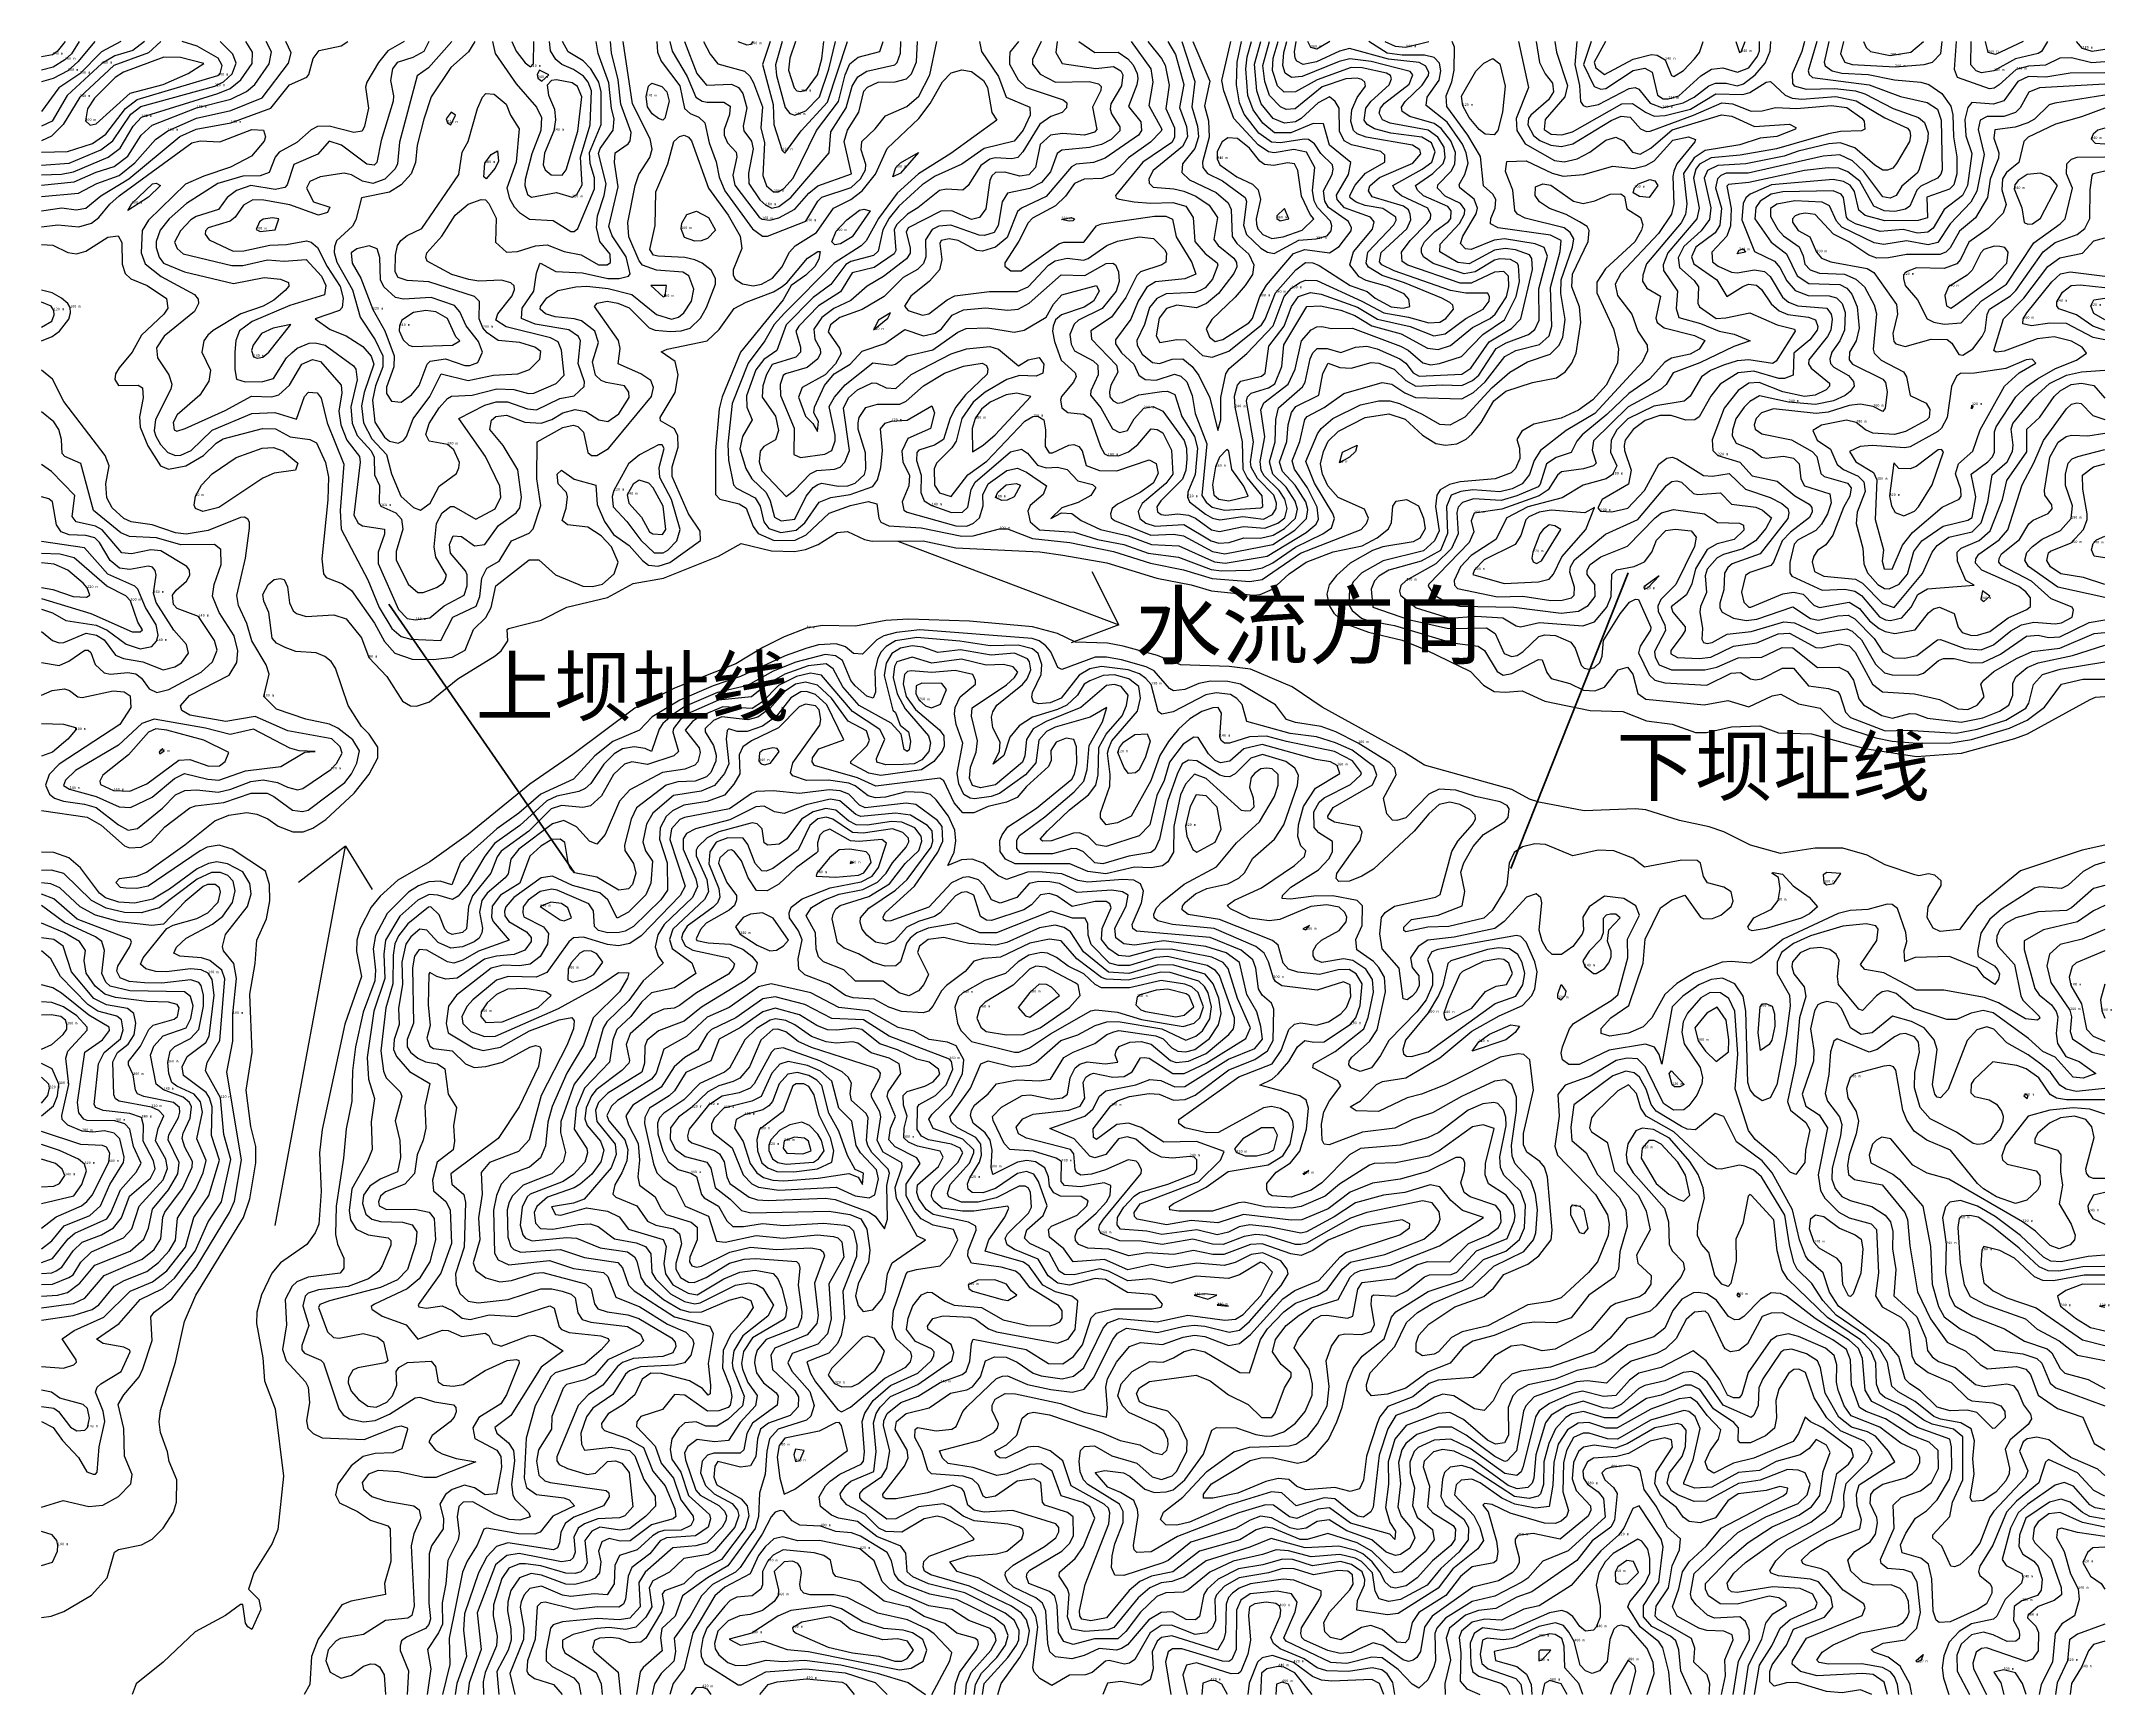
# Model space of a CAD drawing. Extents: x 111 to 2218288, y 28 to 1447839.
# Drawn here: x 110.814 to 110.8747, y 27.7123 to 27.7608 of the extents above; entities that cross this region are included whole.
import ezdxf
from ezdxf.enums import TextEntityAlignment as Align

# ---------------------------------------------------------------- set-up
doc = ezdxf.new("R2010")
doc.units = 0
doc.header["$MEASUREMENT"] = 0
for name, color, linetype in [('Contour_Line_Intermediate', 7, 'Continuous'), ('Contour_Line_Major', 7, 'Continuous'), ('Contour_Line_Minor', 7, 'Continuous'), ('FeatureAttribs', 7, 'Continuous')]:
    doc.layers.add(name, color=color, linetype=linetype)
doc.styles.get("Standard").update_dxf_attribs({"font": 'simhei.ttf'})

# ---------------------------------------------------------------- blocks, each defined once
blk = doc.blocks.new('FEATURE')
blk = doc.blocks.new('30')
at = {"layer": 'Defpoints', "lineweight": -3}
blk.add_hatch(color=256, dxfattribs=at).paths.add_polyline_path([(2215496.318932, 1442068.634078), (2216363.703196, 1442068.634078), (2215930.011064, 1444316.117682)])
for p, q in [((2215930.011064, 1444316.117682), (2215496.318932, 1442068.634078)), ((2215930.011064, 1444316.117682), (2216363.703196, 1442068.634078)), ((2213682.527461, 1442068.634078), (2218177.494668, 1442068.634078)), ((2215930.011064, 1439821.150475), (2215496.318932, 1442068.634078)), ((2215930.011064, 1439821.150475), (2216363.703196, 1442068.634078))]:
    blk.add_line(p, q, dxfattribs=at)
blk.add_circle((2215930.011064, 1442068.634078), 2247.483604, dxfattribs=at)
blk.add_text('N', height=2639.702586, dxfattribs=at).set_placement((2215144.190761, 1445171.406594), (2217042.403857, 1445171.406594), align=Align.ALIGNED)

msp = doc.modelspace()

# ---------------------------------------------------------------- linework, layer by layer
at = {"color": 18, "true_color": 0x000000}
for p, q in [((110.839121, 27.746155), (110.845609, 27.743701, 60)), ((110.845609, 27.743701, 60), (110.844819, 27.745254, 60)), ((110.845609, 27.743701, 60), (110.844211, 27.743171, 60)), ((110.820871, 27.72609, -80), (110.822931, 27.737215, -80)), ((110.822931, 27.737215, -80), (110.82155, 27.736151, -80)), ((110.822931, 27.737215, -80), (110.82371, 27.735938, -80))]:
    msp.add_line(p, q, dxfattribs=at)
at = {"lineweight": 40}
msp.add_line((110.860539, 27.745225, 30), (110.857097, 27.736556, -30), dxfattribs=at)
at = {"color": 18, "linetype": 'ByBlock', "lineweight": 40, "true_color": 0x000000}
msp.add_line((110.824204, 27.744307, 49.354664), (110.82965, 27.736426, 100), dxfattribs=at)
at = {"layer": 'Contour_Line_Intermediate', "color": 36, "true_color": 0x804000}
for points in [[(110.847456, 27.760802, 220), (110.847834, 27.759623, 220), (110.847743, 27.758881, 220), (110.847915, 27.758314, 220), (110.847938, 27.758, 220), (110.847833, 27.75766, 220), (110.847473, 27.757216, 220), (110.847447, 27.756962, 220), (110.84768, 27.756741, 220), (110.848459, 27.756369, 220), (110.848805, 27.756071, 220), (110.8489, 27.755876, 220), (110.848928, 27.75508, 220), (110.849064, 27.754877, 220), (110.849419, 27.754567, 220), (110.849567, 27.754253, 220), (110.849519, 27.753966, 220), (110.849306, 27.753649, 220), (110.849016, 27.7533, 220), (110.848335, 27.752646, 220), (110.848166, 27.75238, 220), (110.848263, 27.752133, 220), (110.84843, 27.752001, 220), (110.848655, 27.752066, 220), (110.849412, 27.752551, 220), (110.849524, 27.752679, 220), (110.849737, 27.753327, 220), (110.849934, 27.753656, 220), (110.850729, 27.754583, 220), (110.851054, 27.754704, 220), (110.851777, 27.754601, 220), (110.852064, 27.754786, 220), (110.85242, 27.755248, 220), (110.852427, 27.755341, 220), (110.852334, 27.755518, 220), (110.851755, 27.755934, 220), (110.85164, 27.756121, 220), (110.851609, 27.756422, 220), (110.851862, 27.756901, 220), (110.85189, 27.757057, 220), (110.851864, 27.757182, 220), (110.851528, 27.75752, 220), (110.851345, 27.757797, 220), (110.851164, 27.757927, 220), (110.851042, 27.757937, 220), (110.85034, 27.757832, 220), (110.85008, 27.757846, 220), (110.84971, 27.758114, 220), (110.849277, 27.758673, 220), (110.849139, 27.759002, 220), (110.849059, 27.759533, 220), (110.84907, 27.760191, 220), (110.849204, 27.760802, 220)], [(110.874512, 27.759221, 220), (110.873041, 27.758996, 220), (110.872882, 27.75894, 220), (110.872446, 27.758525, 220), (110.872255, 27.758417, 220), (110.871881, 27.758292, 220), (110.87129, 27.758209, 220), (110.871253, 27.757968, 220), (110.871403, 27.75754, 220), (110.871398, 27.757383, 220), (110.87115, 27.756761, 220), (110.871074, 27.756224, 220), (110.870717, 27.755627, 220), (110.87025, 27.755241, 220), (110.869973, 27.754746, 220), (110.869854, 27.754628, 220), (110.869676, 27.754553, 220), (110.868698, 27.75456, 220), (110.868171, 27.754458, 220), (110.867831, 27.754448, 220), (110.867591, 27.754533, 220), (110.867011, 27.754928, 220), (110.86656, 27.755147, 220), (110.866023, 27.755724, 220), (110.865726, 27.755767, 220), (110.865562, 27.755733, 220), (110.865435, 27.755685, 220), (110.865359, 27.755596, 220), (110.865357, 27.755503, 220), (110.865517, 27.755261, 220), (110.865862, 27.755074, 220), (110.866055, 27.754619, 220), (110.866203, 27.75445, 220), (110.866476, 27.754339, 220), (110.867539, 27.754149, 220), (110.867737, 27.754031, 220), (110.868407, 27.753085, 220), (110.868435, 27.752803, 220), (110.868294, 27.752238, 220), (110.868325, 27.752008, 220), (110.868385, 27.751935, 220), (110.868661, 27.75186, 220), (110.869418, 27.752076, 220), (110.869885, 27.752061, 220), (110.87003, 27.751956, 220), (110.87023, 27.751628, 220), (110.870345, 27.751603, 220), (110.870645, 27.751791, 220), (110.870915, 27.752151, 220), (110.871003, 27.75233, 220), (110.871065, 27.7528, 220), (110.871134, 27.752954, 220), (110.871749, 27.753343, 220), (110.871904, 27.753502, 220), (110.872706, 27.754637, 220), (110.873054, 27.754908, 220), (110.873701, 27.755145, 220), (110.873929, 27.755314, 220), (110.87407, 27.75561, 220), (110.874077, 27.756446, 220), (110.874141, 27.75687, 220), (110.874182, 27.756934, 220), (110.874512, 27.75701, 220)], [(110.839728, 27.75755, 20), (110.8392, 27.756938, 20), (110.838974, 27.75683, 20), (110.839066, 27.757102, 20), (110.839202, 27.757245, 20), (110.839728, 27.75755, 20)], [(110.814016, 27.754845, 20), (110.814353, 27.75483, 20), (110.814791, 27.75461, 20), (110.815047, 27.754577, 20), (110.815321, 27.754653, 20), (110.815968, 27.755067, 20), (110.816266, 27.755106, 20), (110.816378, 27.754909, 20), (110.816384, 27.754267, 20), (110.816472, 27.753995, 20), (110.816643, 27.753839, 20), (110.817115, 27.753643, 20), (110.817688, 27.753266, 20), (110.817728, 27.752982, 20), (110.817608, 27.752808, 20), (110.816952, 27.752195, 20), (110.816673, 27.751694, 20), (110.816293, 27.751231, 20), (110.816185, 27.751053, 20), (110.816166, 27.750895, 20), (110.816276, 27.750714, 20), (110.81685, 27.750727, 20), (110.816977, 27.750644, 20), (110.817003, 27.750351, 20), (110.816895, 27.749793, 20), (110.816912, 27.749498, 20), (110.817142, 27.748943, 20), (110.81751, 27.748358, 20), (110.817747, 27.748263, 20), (110.818256, 27.748356, 20), (110.818771, 27.748663, 20), (110.819141, 27.749025, 20), (110.819344, 27.749152, 20), (110.820495, 27.749455, 20), (110.820876, 27.749443, 20), (110.821314, 27.749212, 20), (110.821883, 27.749132, 20), (110.822079, 27.749034, 20), (110.822347, 27.748454, 20), (110.822432, 27.748025, 20), (110.822412, 27.747368, 20), (110.822239, 27.745631, 20), (110.82229, 27.745194, 20), (110.822361, 27.745085, 20), (110.822846, 27.744902, 20), (110.82311, 27.744702, 20), (110.82378, 27.743745, 20), (110.824075, 27.743209, 20), (110.82438, 27.742872, 20), (110.824882, 27.742694, 20), (110.825517, 27.742679, 20), (110.826057, 27.742753, 20), (110.82644, 27.742952, 20), (110.826686, 27.743558, 20), (110.827049, 27.743919, 20), (110.827204, 27.744205, 20), (110.827341, 27.744838, 20), (110.82832, 27.745603, 20), (110.828604, 27.745609, 20), (110.829087, 27.745167, 20), (110.829894, 27.744835, 20), (110.83017, 27.74482, 20), (110.830463, 27.744896, 20), (110.830807, 27.745196, 20), (110.830922, 27.745537, 20), (110.830728, 27.745982, 20), (110.830423, 27.746309, 20), (110.830041, 27.746561, 20), (110.829442, 27.74663, 20), (110.829281, 27.746754, 20), (110.829404, 27.747121, 20), (110.829442, 27.747453, 20), (110.829409, 27.747582, 20), (110.829164, 27.747831, 20), (110.829141, 27.748119, 20), (110.829261, 27.748234, 20), (110.829638, 27.747968, 20), (110.830274, 27.747796, 20), (110.830311, 27.747227, 20), (110.830524, 27.74673, 20), (110.830789, 27.746351, 20), (110.831251, 27.746021, 20), (110.83164, 27.745581, 20), (110.83182, 27.745447, 20), (110.832099, 27.745417, 20), (110.832439, 27.745527, 20), (110.833342, 27.746176, 20), (110.833335, 27.746449, 20), (110.832991, 27.746954, 20), (110.832507, 27.748046, 20), (110.83251, 27.74833, 20), (110.832689, 27.748912, 20), (110.832673, 27.749237, 20), (110.83258, 27.749448, 20), (110.832169, 27.749684, 20), (110.832153, 27.74978, 20), (110.832595, 27.750506, 20), (110.832684, 27.751032, 20), (110.832593, 27.751418, 20), (110.832191, 27.751701, 20), (110.832364, 27.751781, 20), (110.833534, 27.752027, 20), (110.833886, 27.752352, 20), (110.83433, 27.752975, 20), (110.834679, 27.753162, 20), (110.835483, 27.753457, 20), (110.835708, 27.753601, 20), (110.835869, 27.753727, 20), (110.83648, 27.75445, 20), (110.836777, 27.754639, 20), (110.836844, 27.754646, 20), (110.836812, 27.754415, 20), (110.836691, 27.754199, 20), (110.836426, 27.753945, 20), (110.836, 27.753645, 20), (110.835763, 27.753223, 20), (110.834516, 27.751696, 20), (110.833974, 27.750378, 20), (110.833885, 27.75003, 20), (110.833779, 27.748803, 20), (110.833777, 27.747522, 20), (110.833908, 27.747388, 20), (110.834474, 27.747248, 20), (110.834678, 27.747122, 20), (110.834886, 27.74658, 20), (110.835033, 27.746376, 20), (110.835498, 27.746173, 20), (110.836119, 27.746183, 20), (110.836441, 27.74634, 20), (110.837112, 27.746971, 20), (110.837736, 27.747199, 20), (110.838258, 27.74731, 20), (110.838514, 27.747244, 20), (110.838564, 27.746829, 20), (110.838624, 27.746712, 20), (110.838862, 27.746599, 20), (110.839808, 27.746541, 20), (110.841001, 27.746301, 20), (110.841335, 27.74631, 20), (110.842103, 27.746509, 20), (110.842342, 27.746513, 20), (110.843069, 27.746231, 20), (110.844163, 27.746115, 20), (110.845445, 27.745848, 20), (110.84653, 27.745509, 20), (110.8475, 27.745308, 20), (110.848344, 27.745054, 20), (110.849446, 27.744966, 20), (110.849805, 27.745033, 20), (110.850933, 27.745802, 20), (110.852705, 27.746495, 20), (110.852869, 27.746673, 20), (110.852922, 27.746822, 20), (110.852806, 27.747086, 20), (110.852034, 27.747432, 20), (110.851736, 27.747778, 20), (110.851575, 27.748117, 20), (110.851516, 27.748418, 20), (110.851602, 27.748782, 20), (110.85174, 27.74908, 20), (110.852047, 27.749374, 20), (110.852831, 27.749777, 20), (110.85352, 27.749888, 20), (110.854001, 27.749726, 20), (110.854509, 27.749261, 20), (110.854897, 27.749016, 20), (110.855184, 27.748963, 20), (110.855518, 27.749006, 20), (110.855789, 27.749144, 20), (110.85595, 27.749293, 20), (110.856223, 27.749631, 20), (110.8566, 27.750265, 20), (110.856949, 27.750553, 20), (110.857728, 27.750799, 20), (110.858431, 27.750937, 20), (110.858694, 27.751114, 20), (110.858888, 27.751369, 20), (110.859012, 27.751663, 20), (110.859148, 27.75256, 20), (110.859111, 27.753017, 20), (110.858887, 27.753605, 20), (110.8589, 27.753979, 20), (110.859368, 27.754937, 20), (110.859391, 27.755263, 20), (110.859333, 27.755373, 20), (110.859112, 27.755508, 20), (110.858723, 27.755724, 20), (110.858226, 27.755908, 20), (110.857941, 27.756101, 20), (110.857807, 27.756286, 20), (110.857823, 27.756539, 20), (110.858031, 27.756626, 20), (110.858272, 27.756584, 20), (110.858932, 27.756122, 20), (110.859218, 27.756051, 20), (110.859563, 27.756129, 20), (110.860011, 27.756325, 20), (110.860324, 27.756333, 20), (110.860432, 27.756251, 20), (110.860497, 27.755895, 20), (110.860896, 27.755643, 20), (110.860967, 27.755426, 20), (110.860931, 27.755266, 20), (110.860729, 27.754925, 20), (110.859868, 27.754133, 20), (110.859619, 27.753744, 20), (110.859615, 27.753428, 20), (110.860105, 27.752376, 20), (110.860258, 27.751795, 20), (110.860222, 27.751366, 20), (110.859896, 27.750728, 20), (110.859504, 27.750294, 20), (110.859083, 27.749988, 20), (110.858574, 27.749757, 20), (110.857768, 27.749582, 20), (110.857419, 27.74938, 20), (110.857268, 27.749135, 20), (110.85735, 27.748875, 20), (110.857364, 27.748574, 20), (110.857232, 27.748278, 20), (110.857106, 27.748155, 20), (110.85664, 27.747979, 20), (110.855616, 27.747889, 20), (110.855301, 27.74781, 20), (110.855029, 27.747656, 20), (110.854927, 27.747497, 20), (110.85489, 27.747167, 20), (110.855, 27.746452, 20), (110.854862, 27.746163, 20), (110.854532, 27.745869, 20), (110.853355, 27.745575, 20), (110.852732, 27.745224, 20), (110.852484, 27.74497, 20), (110.85237, 27.744759, 20), (110.852347, 27.744287, 20), (110.852446, 27.744122, 20), (110.852722, 27.743892, 20), (110.852932, 27.743818, 20), (110.853682, 27.743684, 20), (110.855376, 27.743172, 20), (110.856139, 27.743077, 20), (110.856325, 27.74295, 20), (110.856695, 27.742335, 20), (110.856877, 27.742226, 20), (110.857127, 27.742268, 20), (110.857905, 27.742682, 20), (110.858017, 27.742673, 20), (110.858148, 27.742306, 20), (110.858282, 27.742131, 20), (110.858827, 27.74198, 20), (110.85923, 27.741783, 20), (110.859557, 27.741766, 20), (110.859847, 27.741874, 20), (110.860241, 27.742384, 20), (110.860515, 27.742457, 20), (110.860671, 27.742249, 20), (110.860822, 27.741691, 20), (110.86105, 27.741518, 20), (110.862769, 27.741353, 20), (110.86346, 27.741482, 20), (110.864077, 27.741293, 20), (110.864756, 27.741619, 20), (110.865011, 27.741666, 20), (110.865527, 27.741381, 20), (110.866169, 27.741259, 20), (110.86658, 27.740846, 20), (110.86682, 27.740712, 20), (110.867795, 27.740383, 20), (110.868275, 27.740293, 20), (110.869014, 27.740229, 20), (110.869993, 27.740236, 20), (110.870598, 27.740334, 20), (110.871716, 27.74067, 20), (110.872231, 27.740901, 20), (110.872742, 27.741288, 20), (110.873237, 27.741958, 20), (110.873863, 27.742111, 20), (110.874512, 27.742108, 20)], [(110.817504, 27.756574, 20), (110.817154, 27.756235, 20), (110.816554, 27.755849, 20), (110.816665, 27.756048, 20), (110.817275, 27.756627, 20), (110.817381, 27.756649, 20), (110.817504, 27.756574, 20)], [(110.861402, 27.756574, 20), (110.861156, 27.756224, 20), (110.86087, 27.756254, 20), (110.860687, 27.756366, 20), (110.86072, 27.756512, 20), (110.860841, 27.756623, 20), (110.861174, 27.756758, 20), (110.861318, 27.756711, 20), (110.861402, 27.756574, 20)], [(110.833779, 27.755273, 20), (110.833545, 27.755028, 20), (110.833359, 27.754951, 20), (110.833176, 27.754948, 20), (110.832875, 27.755056, 20), (110.83277, 27.755303, 20), (110.832791, 27.755471, 20), (110.832939, 27.75573, 20), (110.833221, 27.755822, 20), (110.833574, 27.755644, 20), (110.833779, 27.755273, 20)], [(110.838319, 27.755832, 20), (110.83779, 27.755071, 20), (110.837442, 27.754869, 20), (110.837275, 27.754838, 20), (110.837194, 27.754929, 20), (110.837321, 27.755242, 20), (110.837629, 27.755576, 20), (110.838005, 27.755854, 20), (110.838127, 27.755885, 20), (110.838319, 27.755832, 20)], [(110.814016, 27.752027, 20), (110.814336, 27.752151, 20), (110.814545, 27.752312, 20), (110.814825, 27.752662, 20), (110.814869, 27.75285, 20), (110.814861, 27.752998, 20), (110.814792, 27.753119, 20), (110.814609, 27.753271, 20), (110.814328, 27.753436, 20), (110.814016, 27.75351, 20)], [(110.814016, 27.738252, 20), (110.815362, 27.738063, 20), (110.815772, 27.737829, 20), (110.816453, 27.737217, 20), (110.816596, 27.737158, 20), (110.816942, 27.737185, 20), (110.817237, 27.737343, 20), (110.817636, 27.737782, 20), (110.818365, 27.738334, 20), (110.818539, 27.738396, 20), (110.819368, 27.738496, 20), (110.820168, 27.738765, 20), (110.820634, 27.738765, 20), (110.820832, 27.738672, 20), (110.821378, 27.738266, 20), (110.821674, 27.738224, 20), (110.821836, 27.738264, 20), (110.822908, 27.739078, 20), (110.823109, 27.739333, 20), (110.823269, 27.739648, 20), (110.823338, 27.740004, 20), (110.823145, 27.740333, 20), (110.822709, 27.740673, 20), (110.822466, 27.740787, 20), (110.821766, 27.740932, 20), (110.820909, 27.741224, 20), (110.820534, 27.741596, 20), (110.82069, 27.742257, 20), (110.820603, 27.74253, 20), (110.820189, 27.743228, 20), (110.820039, 27.743734, 20), (110.819793, 27.744266, 20), (110.819745, 27.744557, 20), (110.820001, 27.745657, 20), (110.82012, 27.746533, 20), (110.820121, 27.746706, 20), (110.820071, 27.746798, 20), (110.81997, 27.746854, 20), (110.819858, 27.746842, 20), (110.818909, 27.746468, 20), (110.818259, 27.746362, 20), (110.817951, 27.746399, 20), (110.817261, 27.74663, 20), (110.816651, 27.746715, 20), (110.816433, 27.746812, 20), (110.816096, 27.74713, 20), (110.815938, 27.747419, 20), (110.81591, 27.747833, 20), (110.815999, 27.748363, 20), (110.815888, 27.748665, 20), (110.814676, 27.750243, 20), (110.814339, 27.750896, 20), (110.814016, 27.751163, 20)], [(110.872492, 27.75137, 220), (110.872378, 27.751483, 220), (110.872207, 27.751464, 220), (110.871607, 27.751213, 220), (110.870687, 27.751073, 220), (110.870276, 27.75107, 220), (110.870158, 27.750992, 220), (110.870019, 27.750687, 220), (110.869885, 27.749778, 220), (110.869727, 27.749462, 220), (110.869618, 27.749368, 220), (110.868806, 27.748915, 220), (110.868652, 27.748887, 220), (110.867687, 27.748957, 220), (110.867334, 27.748924, 220), (110.867029, 27.748777, 220), (110.867215, 27.74848, 220), (110.867731, 27.748165, 220), (110.867831, 27.747951, 220), (110.867778, 27.74679, 220), (110.868027, 27.745895, 220), (110.867983, 27.745569, 220), (110.868045, 27.745342, 220), (110.868272, 27.745331, 220), (110.868575, 27.746039, 220), (110.868875, 27.746406, 220), (110.869747, 27.747152, 220), (110.870242, 27.747385, 220), (110.870298, 27.747469, 220), (110.870291, 27.747677, 220), (110.870131, 27.748128, 220), (110.870225, 27.748416, 220), (110.870646, 27.748786, 220), (110.870861, 27.749419, 220), (110.871567, 27.750695, 220), (110.871997, 27.751085, 220), (110.872492, 27.75137, 220)], [(110.842717, 27.747792, 20), (110.84254, 27.747448, 20), (110.842333, 27.747353, 20), (110.842173, 27.747341, 20), (110.84199, 27.747434, 20), (110.842057, 27.747591, 20), (110.842305, 27.747803, 20), (110.842591, 27.747838, 20), (110.842717, 27.747792, 20)], [(110.874512, 27.736738, 20), (110.874216, 27.736652, 20), (110.873873, 27.736471, 20), (110.873433, 27.736072, 20), (110.873244, 27.735975, 20), (110.872601, 27.736022, 20), (110.872453, 27.73598, 20), (110.87147, 27.735356, 20), (110.871137, 27.735072, 20), (110.870878, 27.734661, 20), (110.870781, 27.734124, 20), (110.870796, 27.733973, 20), (110.87128, 27.733702, 20), (110.871364, 27.733593, 20), (110.871421, 27.733465, 20), (110.871395, 27.733317, 20), (110.871282, 27.733153, 20), (110.870969, 27.733367, 20), (110.870769, 27.733645, 20), (110.869958, 27.733975, 20), (110.868954, 27.73395, 20), (110.86865, 27.733827, 20), (110.868627, 27.734142, 20), (110.868711, 27.734416, 20), (110.868677, 27.734678, 20), (110.86843, 27.735388, 20), (110.868272, 27.735506, 20), (110.868134, 27.735509, 20), (110.867561, 27.735354, 20), (110.86705, 27.735323, 20), (110.866689, 27.735242, 20), (110.86508, 27.73449, 20), (110.864417, 27.733952, 20), (110.864122, 27.73378, 20), (110.863554, 27.733832, 20), (110.863297, 27.733807, 20), (110.862475, 27.733501, 20), (110.86196, 27.733183, 20), (110.861613, 27.732868, 20), (110.861234, 27.732178, 20), (110.860973, 27.73192, 20), (110.860548, 27.731728, 20), (110.86, 27.73164, 20), (110.859744, 27.731722, 20), (110.859742, 27.731862, 20), (110.860028, 27.732177, 20), (110.860552, 27.732538, 20), (110.860976, 27.73378, 20), (110.86104, 27.734481, 20), (110.861485, 27.735403, 20), (110.861821, 27.735639, 20), (110.862196, 27.735773, 20), (110.862662, 27.73513, 20), (110.862758, 27.735081, 20), (110.863005, 27.735095, 20), (110.86325, 27.735186, 20), (110.863555, 27.735439, 20), (110.863617, 27.735601, 20), (110.863557, 27.73587, 20), (110.86334, 27.736012, 20), (110.862867, 27.736139, 20), (110.862747, 27.736326, 20), (110.862655, 27.736715, 20), (110.862558, 27.736793, 20), (110.862113, 27.736804, 20), (110.861012, 27.736598, 20), (110.86067, 27.736855, 20), (110.860116, 27.737077, 20), (110.859655, 27.737095, 20), (110.858913, 27.736929, 20), (110.858112, 27.737262, 20), (110.857798, 27.737279, 20), (110.857438, 27.737189, 20), (110.857198, 27.737024, 20), (110.857047, 27.736712, 20), (110.856977, 27.73607, 20), (110.85691, 27.735915, 20), (110.856552, 27.735325, 20), (110.856308, 27.7351, 20), (110.855278, 27.734858, 20), (110.854664, 27.734836, 20), (110.854016, 27.734696, 20), (110.853957, 27.734739, 20), (110.853963, 27.734834, 20), (110.854183, 27.735062, 20), (110.854963, 27.735188, 20), (110.85567, 27.735464, 20), (110.855752, 27.735883, 20), (110.855635, 27.736452, 20), (110.855717, 27.736725, 20), (110.855995, 27.737199, 20), (110.856296, 27.737549, 20), (110.856921, 27.737937, 20), (110.857022, 27.738049, 20), (110.857046, 27.738309, 20), (110.856993, 27.7384, 20), (110.85678, 27.73851, 20), (110.856058, 27.738664, 20), (110.855489, 27.738853, 20), (110.854997, 27.738878, 20), (110.854695, 27.738737, 20), (110.85402, 27.738044, 20), (110.85375, 27.737959, 20), (110.853624, 27.737972, 20), (110.853466, 27.73816, 20), (110.85336, 27.738616, 20), (110.85374, 27.7393, 20), (110.853694, 27.739497, 20), (110.853547, 27.739657, 20), (110.85262, 27.740234, 20), (110.851963, 27.740565, 20), (110.851541, 27.740721, 20), (110.850783, 27.740839, 20), (110.850522, 27.740929, 20), (110.850193, 27.741352, 20), (110.849171, 27.741957, 20), (110.848798, 27.742042, 20), (110.848293, 27.74205, 20), (110.847953, 27.741978, 20), (110.847538, 27.741806, 20), (110.847203, 27.741769, 20), (110.847091, 27.741833, 20), (110.846644, 27.742352, 20), (110.846405, 27.742468, 20), (110.845685, 27.742669, 20), (110.845241, 27.742754, 20), (110.844908, 27.742749, 20), (110.843933, 27.742392, 20), (110.843812, 27.742448, 20), (110.843608, 27.742905, 20), (110.843464, 27.743088, 20), (110.843272, 27.743228, 20), (110.843061, 27.743296, 20), (110.839773, 27.743553, 20), (110.839091, 27.743478, 20), (110.838713, 27.74338, 20), (110.838509, 27.743264, 20), (110.838085, 27.742836, 20), (110.83783, 27.742857, 20), (110.837589, 27.743052, 20), (110.837313, 27.743147, 20), (110.836795, 27.743113, 20), (110.836431, 27.74301, 20), (110.835822, 27.742789, 20), (110.834517, 27.742189, 20), (110.833709, 27.741915, 20), (110.832734, 27.741491, 20), (110.831923, 27.741006, 20), (110.831555, 27.740614, 20), (110.830771, 27.740278, 20), (110.830245, 27.73986, 20), (110.829615, 27.739172, 20), (110.828662, 27.738738, 20), (110.828015, 27.738177, 20), (110.827365, 27.737722, 20), (110.826419, 27.736874, 20), (110.826307, 27.736732, 20), (110.82605, 27.736079, 20), (110.825707, 27.736185, 20), (110.825372, 27.736164, 20), (110.825072, 27.73605, 20), (110.824776, 27.735862, 20), (110.824154, 27.735235, 20), (110.823811, 27.734595, 20), (110.823744, 27.734198, 20), (110.823816, 27.733572, 20), (110.823796, 27.733261, 20), (110.823446, 27.732346, 20), (110.823228, 27.731331, 20), (110.823138, 27.730628, 20), (110.823122, 27.729737, 20), (110.822947, 27.728923, 20), (110.822876, 27.728066, 20), (110.822655, 27.72666, 20), (110.822635, 27.725832, 20), (110.8227, 27.72554, 20), (110.822881, 27.725135, 20), (110.822888, 27.724841, 20), (110.82278, 27.72469, 20), (110.821834, 27.724575, 20), (110.821501, 27.724436, 20), (110.821366, 27.724316, 20), (110.821163, 27.723925, 20), (110.821207, 27.723179, 20), (110.821083, 27.722459, 20), (110.821188, 27.72212, 20), (110.82176, 27.721512, 20), (110.821839, 27.721356, 20), (110.821879, 27.720908, 20), (110.821784, 27.720369, 20), (110.821828, 27.720152, 20), (110.821985, 27.719991, 20), (110.822244, 27.719867, 20), (110.823479, 27.719821, 20), (110.824422, 27.720191, 20), (110.824563, 27.720219, 20), (110.824738, 27.720165, 20), (110.824749, 27.720112, 20), (110.824587, 27.719547, 20), (110.824318, 27.719429, 20), (110.823802, 27.719411, 20), (110.823446, 27.719324, 20), (110.823102, 27.719047, 20), (110.822706, 27.718514, 20), (110.822643, 27.718197, 20), (110.82276, 27.717958, 20), (110.823284, 27.717704, 20), (110.823668, 27.71745, 20), (110.824177, 27.717291, 20), (110.824243, 27.717198, 20), (110.824263, 27.71624, 20), (110.824074, 27.715601, 20), (110.824106, 27.715272, 20), (110.823102, 27.715078, 20), (110.822828, 27.714971, 20), (110.822131, 27.713966, 20), (110.821936, 27.713454, 20), (110.821884, 27.712637, 20), (110.821721, 27.71234, 20)], [(110.814016, 27.740804, 20), (110.814667, 27.74079, 20), (110.815016, 27.740685, 20), (110.815019, 27.740614, 20), (110.814792, 27.74035, 20), (110.814341, 27.739964, 20), (110.814016, 27.739853, 20)], [(110.867685, 27.71234, 220), (110.867346, 27.712481, 220), (110.866806, 27.712397, 220), (110.866356, 27.712427, 220), (110.865477, 27.712692, 220), (110.865178, 27.712687, 220), (110.86482, 27.712586, 220), (110.864693, 27.712712, 220), (110.864691, 27.71302, 220), (110.864762, 27.71321, 220), (110.865174, 27.713786, 220), (110.865382, 27.714259, 220), (110.866295, 27.714611, 220), (110.866539, 27.714909, 220), (110.866474, 27.715217, 220), (110.866119, 27.715648, 220), (110.86588, 27.715729, 220), (110.864948, 27.715819, 220), (110.864729, 27.715896, 220), (110.864693, 27.715966, 220), (110.864867, 27.716261, 220), (110.865202, 27.716594, 220), (110.866528, 27.717347, 220), (110.866785, 27.717559, 220), (110.866865, 27.717859, 220), (110.866858, 27.718191, 220), (110.86693, 27.718526, 220), (110.867562, 27.719163, 220), (110.867687, 27.719442, 220), (110.867632, 27.719578, 220), (110.867452, 27.719771, 220), (110.866764, 27.720071, 220), (110.866366, 27.720458, 220), (110.865992, 27.721036, 220), (110.865737, 27.721783, 220), (110.865541, 27.721884, 220), (110.865394, 27.72187, 220), (110.865237, 27.721755, 220), (110.864954, 27.721293, 220), (110.864864, 27.720957, 220), (110.86489, 27.720455, 220), (110.864831, 27.720153, 220), (110.864562, 27.719924, 220), (110.864119, 27.719717, 220), (110.863824, 27.71972, 220), (110.863765, 27.719785, 220), (110.863771, 27.72016, 220), (110.86363, 27.720321, 220), (110.863043, 27.720714, 220), (110.862636, 27.721281, 220), (110.862387, 27.721414, 220), (110.862207, 27.721408, 220), (110.861507, 27.721122, 220), (110.861073, 27.721019, 220), (110.860213, 27.72045, 220), (110.859847, 27.720454, 220), (110.859225, 27.720641, 220), (110.858889, 27.720571, 220), (110.858708, 27.720467, 220), (110.858405, 27.720131, 220), (110.858207, 27.719706, 220), (110.858069, 27.719166, 220), (110.858053, 27.7185, 220), (110.857968, 27.718223, 220), (110.857898, 27.718153, 220), (110.857631, 27.718092, 220), (110.857209, 27.718148, 220), (110.85594, 27.718965, 220), (110.855659, 27.719061, 220), (110.855317, 27.71901, 220), (110.855155, 27.718849, 220), (110.855089, 27.718655, 220), (110.855045, 27.718148, 220), (110.855169, 27.717897, 220), (110.855723, 27.717486, 220), (110.85586, 27.717235, 220), (110.855842, 27.71688, 220), (110.855568, 27.716519, 220), (110.855047, 27.716035, 220), (110.854646, 27.715547, 220), (110.85386, 27.71513, 220), (110.853516, 27.715071, 220), (110.853241, 27.71515, 220), (110.85312, 27.715374, 220), (110.853038, 27.71591, 220), (110.852718, 27.716241, 220), (110.852529, 27.716344, 220), (110.852082, 27.716447, 220), (110.851247, 27.716378, 220), (110.850575, 27.716558, 220), (110.850221, 27.716586, 220), (110.849818, 27.716444, 220), (110.848952, 27.716256, 220), (110.848275, 27.715933, 220), (110.84764, 27.715413, 220), (110.847489, 27.715348, 220), (110.846982, 27.715319, 220), (110.84672, 27.715212, 220), (110.846235, 27.714753, 220), (110.845806, 27.714189, 220), (110.845572, 27.71398, 220), (110.84489, 27.713974, 220), (110.844268, 27.713814, 220), (110.843996, 27.713893, 220), (110.843835, 27.714157, 220), (110.843792, 27.714954, 220), (110.843725, 27.715227, 220), (110.843572, 27.715366, 220), (110.842968, 27.715601, 220), (110.842898, 27.715791, 220), (110.842913, 27.715896, 220), (110.842994, 27.715988, 220), (110.843933, 27.716541, 220), (110.84417, 27.716784, 220), (110.844274, 27.717007, 220), (110.844269, 27.717548, 220), (110.844096, 27.717681, 220), (110.843435, 27.717897, 220), (110.843368, 27.717982, 220), (110.84332, 27.718556, 220), (110.843121, 27.718668, 220), (110.842621, 27.718597, 220), (110.841986, 27.71816, 220), (110.841718, 27.718109, 220), (110.841625, 27.718153, 220), (110.84149, 27.718494, 220), (110.841317, 27.718658, 220), (110.841037, 27.718745, 220), (110.840111, 27.718816, 220), (110.840005, 27.718919, 220), (110.839842, 27.719475, 220), (110.839627, 27.71988, 220), (110.83963, 27.720116, 220), (110.839704, 27.720171, 220), (110.840249, 27.720075, 220), (110.840705, 27.720119, 220), (110.840835, 27.720201, 220), (110.841035, 27.720637, 220), (110.841155, 27.720786, 220), (110.842014, 27.721602, 220), (110.842198, 27.721679, 220), (110.842337, 27.721686, 220), (110.84293, 27.721429, 220), (110.843613, 27.721282, 220), (110.844241, 27.721208, 220), (110.844585, 27.721294, 220), (110.844866, 27.721628, 220), (110.845431, 27.722746, 220), (110.845561, 27.722932, 220), (110.845831, 27.723085, 220), (110.846738, 27.722956, 220), (110.847479, 27.723135, 220), (110.847813, 27.723167, 220), (110.848122, 27.723139, 220), (110.848841, 27.722963, 220), (110.849142, 27.723025, 220), (110.84944, 27.723277, 220), (110.850362, 27.724337, 220), (110.850566, 27.724674, 220), (110.850544, 27.724813, 220), (110.850357, 27.725059, 220), (110.84983, 27.725288, 220), (110.849483, 27.725241, 220), (110.849012, 27.725008, 220), (110.848688, 27.72492, 220), (110.847892, 27.72499, 220), (110.847028, 27.724853, 220), (110.846574, 27.72495, 220), (110.845867, 27.724792, 220), (110.845185, 27.725096, 220), (110.844262, 27.725026, 220), (110.843996, 27.725409, 220), (110.843573, 27.725747, 220), (110.843545, 27.725975, 220), (110.843633, 27.726075, 220), (110.844385, 27.726393, 220), (110.84467, 27.726664, 220), (110.844707, 27.726812, 220), (110.844504, 27.726943, 220), (110.843895, 27.726949, 220), (110.843694, 27.727048, 220), (110.843575, 27.72724, 220), (110.843541, 27.727519, 220), (110.843436, 27.727783, 220), (110.843163, 27.727962, 220), (110.842903, 27.727994, 220), (110.842635, 27.72795, 220), (110.841915, 27.727591, 220), (110.841858, 27.727794, 220), (110.841893, 27.728302, 220), (110.841835, 27.728598, 220), (110.841681, 27.728806, 220), (110.841337, 27.729087, 220), (110.841256, 27.729312, 220), (110.841288, 27.729465, 220), (110.841374, 27.729617, 220), (110.841776, 27.729956, 220), (110.842019, 27.730244, 220), (110.842624, 27.730361, 220), (110.843276, 27.730335, 220), (110.843597, 27.730383, 220), (110.843996, 27.731012, 220), (110.844266, 27.731177, 220), (110.8449, 27.73143, 220), (110.845255, 27.731687, 220), (110.845455, 27.731772, 220), (110.845606, 27.731803, 220), (110.846685, 27.731654, 220), (110.846908, 27.731564, 220), (110.847163, 27.731304, 220), (110.847336, 27.731202, 220), (110.847564, 27.73118, 220), (110.847836, 27.731251, 220), (110.848264, 27.731578, 220), (110.848528, 27.73197, 220), (110.848602, 27.732303, 220), (110.848534, 27.73276, 220), (110.848366, 27.733174, 220), (110.84814, 27.733459, 220), (110.847218, 27.733724, 220), (110.846758, 27.733732, 220), (110.845899, 27.73348, 220), (110.845305, 27.733516, 220), (110.844567, 27.734111, 220), (110.844187, 27.734705, 220), (110.844003, 27.73483, 220), (110.843738, 27.734891, 220), (110.843283, 27.734814, 220), (110.842317, 27.734391, 220), (110.842001, 27.734314, 220), (110.841204, 27.734356, 220), (110.840473, 27.734531, 220), (110.840014, 27.734477, 220), (110.839764, 27.73428, 220), (110.839703, 27.734095, 220), (110.840029, 27.733447, 220), (110.839889, 27.733158, 220), (110.839733, 27.732966, 220), (110.83945, 27.732821, 220), (110.839166, 27.732909, 220), (110.838692, 27.733253, 220), (110.837887, 27.733258, 220), (110.837542, 27.733583, 220), (110.83695, 27.733816, 220), (110.836795, 27.733971, 220), (110.836735, 27.734191, 220), (110.83671, 27.734671, 220), (110.83644, 27.735165, 220), (110.836598, 27.735413, 220), (110.836956, 27.735632, 220), (110.837406, 27.735807, 220), (110.8381, 27.735939, 220), (110.838528, 27.736154, 220), (110.838787, 27.736417, 220), (110.838971, 27.736727, 220), (110.839371, 27.737186, 220), (110.839447, 27.737338, 220), (110.839434, 27.737448, 220), (110.839269, 27.737616, 220), (110.838972, 27.737721, 220), (110.838106, 27.73759, 220), (110.837798, 27.737609, 220), (110.837223, 27.738007, 220), (110.837026, 27.738059, 220), (110.836783, 27.738011, 220), (110.836547, 27.737818, 220), (110.836204, 27.737103, 220), (110.835456, 27.736554, 220), (110.835265, 27.736483, 220), (110.835141, 27.736493, 220), (110.834943, 27.7367, 220), (110.834726, 27.737259, 220), (110.834586, 27.73745, 220), (110.834142, 27.737458, 220), (110.833801, 27.737332, 220), (110.833618, 27.737042, 220), (110.833585, 27.736698, 220), (110.833877, 27.735973, 220), (110.83391, 27.735715, 220), (110.833841, 27.735555, 220), (110.833712, 27.735428, 220), (110.832951, 27.734863, 220), (110.83282, 27.734662, 220), (110.832786, 27.734511, 220), (110.832892, 27.734288, 220), (110.833113, 27.734162, 220), (110.834164, 27.733935, 220), (110.834334, 27.733766, 220), (110.834301, 27.733636, 220), (110.834162, 27.733463, 220), (110.833218, 27.732909, 220), (110.832728, 27.732537, 220), (110.832571, 27.732467, 220), (110.832263, 27.732432, 220), (110.831934, 27.732291, 220), (110.831276, 27.731708, 220), (110.831164, 27.731401, 220), (110.831263, 27.730931, 220), (110.831241, 27.730853, 220), (110.831038, 27.730636, 220), (110.830285, 27.730065, 220), (110.830146, 27.72989, 220), (110.829992, 27.729542, 220), (110.829952, 27.729222, 220), (110.830015, 27.729026, 220), (110.830405, 27.728565, 220), (110.830506, 27.7283, 220), (110.830414, 27.727958, 220), (110.830153, 27.727601, 220), (110.829816, 27.727308, 220), (110.829633, 27.727196, 220), (110.82885, 27.726918, 220), (110.828546, 27.726645, 220), (110.828468, 27.726468, 220), (110.828501, 27.726161, 220), (110.828651, 27.726003, 220), (110.829007, 27.725986, 220), (110.829767, 27.726125, 220), (110.830105, 27.726139, 220), (110.830342, 27.726058, 220), (110.830821, 27.7257, 220), (110.831457, 27.725582, 220), (110.831729, 27.725475, 220), (110.831882, 27.725265, 220), (110.831915, 27.72471, 220), (110.832026, 27.724516, 220), (110.832456, 27.724088, 220), (110.832871, 27.723859, 220), (110.833173, 27.723798, 220), (110.833334, 27.723827, 220), (110.834367, 27.724338, 220), (110.834761, 27.724407, 220), (110.834982, 27.724367, 220), (110.83517, 27.724251, 220), (110.835479, 27.723753, 220), (110.83531, 27.723437, 220), (110.834581, 27.722862, 220), (110.834316, 27.722418, 220), (110.834264, 27.722069, 220), (110.834289, 27.721907, 220), (110.834623, 27.721089, 220), (110.83457, 27.720801, 220), (110.834145, 27.720401, 220), (110.833816, 27.72021, 220), (110.833496, 27.720208, 220), (110.83321, 27.720333, 220), (110.832879, 27.720306, 220), (110.832705, 27.720155, 220), (110.8325, 27.719835, 220), (110.832455, 27.719527, 220), (110.832501, 27.719239, 220), (110.832759, 27.718857, 220), (110.832984, 27.718177, 220), (110.833604, 27.717616, 220), (110.833638, 27.717496, 220), (110.833563, 27.717247, 220), (110.833194, 27.716999, 220), (110.832341, 27.716932, 220), (110.832156, 27.716845, 220), (110.831853, 27.716463, 220), (110.831324, 27.716067, 220), (110.831219, 27.715814, 220), (110.831142, 27.715143, 220), (110.83108, 27.714988, 220), (110.830947, 27.7149, 220), (110.830332, 27.714912, 220), (110.829652, 27.714835, 220), (110.828782, 27.715048, 220), (110.828657, 27.71503, 220), (110.828548, 27.714927, 220), (110.828497, 27.713965, 220), (110.828265, 27.713326, 220), (110.828245, 27.713041, 220), (110.828285, 27.712946, 220), (110.828475, 27.712809, 220), (110.829031, 27.712638, 220), (110.829285, 27.71234, 220)], [(110.814016, 27.717831, 20), (110.814659, 27.718033, 20), (110.815406, 27.717857, 20), (110.815813, 27.71789, 20), (110.816279, 27.718152, 20), (110.816636, 27.718518, 20), (110.816682, 27.718789, 20), (110.816456, 27.719332, 20), (110.816438, 27.720137, 20), (110.816269, 27.720842, 20), (110.81643, 27.721131, 20), (110.816879, 27.721655, 20), (110.816989, 27.721889, 20), (110.817263, 27.722725, 20), (110.817228, 27.723413, 20), (110.817322, 27.723548, 20), (110.817841, 27.72394, 20), (110.818558, 27.724862, 20), (110.819532, 27.726474, 20), (110.819679, 27.726806, 20), (110.819882, 27.728021, 20), (110.819451, 27.730587, 20), (110.819632, 27.731495, 20), (110.819629, 27.732294, 20), (110.819741, 27.733337, 20), (110.819656, 27.733774, 20), (110.81936, 27.734145, 20), (110.819331, 27.734275, 20), (110.819419, 27.734618, 20), (110.820055, 27.735438, 20), (110.820165, 27.735811, 20), (110.820129, 27.736118, 20), (110.819924, 27.736455, 20), (110.819468, 27.736689, 20), (110.819163, 27.736751, 20), (110.818913, 27.736706, 20), (110.818587, 27.736548, 20), (110.817769, 27.735947, 20), (110.817279, 27.735656, 20), (110.816748, 27.735536, 20), (110.816285, 27.735569, 20), (110.815895, 27.735701, 20), (110.815718, 27.735834, 20), (110.815162, 27.73658, 20), (110.814819, 27.736872, 20), (110.814386, 27.737025, 20), (110.814016, 27.737032, 20)], [(110.866769, 27.736409, 20), (110.866364, 27.736439, 20), (110.866251, 27.73637, 20), (110.866278, 27.736144, 20), (110.866353, 27.736082, 20), (110.866562, 27.736117, 20), (110.866769, 27.736409, 20)], [(110.814016, 27.731257, 220), (110.814322, 27.7314, 220), (110.814652, 27.731689, 220), (110.814762, 27.731847, 220), (110.814766, 27.731987, 220), (110.814727, 27.732112, 220), (110.814589, 27.732214, 220), (110.814306, 27.732267, 220), (110.814016, 27.732254, 220)], [(110.864834, 27.731935, 20), (110.864752, 27.731522, 20), (110.86467, 27.731402, 20), (110.864421, 27.731226, 20), (110.864348, 27.731741, 20), (110.864408, 27.732505, 20), (110.864473, 27.73259, 20), (110.864572, 27.7326, 20), (110.86476, 27.732521, 20), (110.864824, 27.732294, 20), (110.864834, 27.731935, 20)], [(110.814016, 27.72931, 220), (110.81437, 27.729598, 220), (110.814492, 27.72989, 220), (110.814526, 27.730239, 220), (110.814333, 27.730688, 220), (110.814016, 27.730839, 220)], [(110.837251, 27.728278, 420), (110.837149, 27.728658, 420), (110.836815, 27.729322, 420), (110.836671, 27.729921, 420), (110.836518, 27.730164, 420), (110.836369, 27.730243, 420), (110.836142, 27.730241, 420), (110.836051, 27.730182, 420), (110.835762, 27.729431, 420), (110.835074, 27.728907, 420), (110.834993, 27.728613, 420), (110.835008, 27.728284, 420), (110.835138, 27.727931, 420), (110.83531, 27.72778, 420), (110.835578, 27.727671, 420), (110.836079, 27.727661, 420), (110.836773, 27.72775, 420), (110.837195, 27.727953, 420), (110.837251, 27.728278, 420)], [(110.814016, 27.726015, 220), (110.814452, 27.726349, 220), (110.815191, 27.72667, 220), (110.815344, 27.726793, 220), (110.815501, 27.726981, 220), (110.815989, 27.727951, 220), (110.816025, 27.728213, 220), (110.815925, 27.728391, 220), (110.815804, 27.728433, 220), (110.815173, 27.72847, 220), (110.814016, 27.72885, 220)], [(110.874512, 27.724363, 220), (110.873852, 27.724374, 220), (110.873367, 27.72419, 220), (110.873127, 27.724025, 220), (110.873213, 27.723726, 220), (110.873654, 27.723376, 220), (110.874091, 27.723104, 220), (110.874512, 27.723007, 220)], [(110.814016, 27.716129, 20), (110.814342, 27.716226, 20), (110.814492, 27.716548, 20), (110.814497, 27.716718, 20), (110.814468, 27.716861, 20), (110.81433, 27.717023, 20), (110.814016, 27.717125, 20)], [(110.874512, 27.716979, 220), (110.873707, 27.71709, 220), (110.873243, 27.717218, 220), (110.87312, 27.717177, 220), (110.873095, 27.716945, 220), (110.873324, 27.71654, 220), (110.873508, 27.71588, 220), (110.873727, 27.715443, 220), (110.873755, 27.715132, 220), (110.87362, 27.714651, 220), (110.873246, 27.714417, 220), (110.873059, 27.714131, 220), (110.872982, 27.713294, 220), (110.872641, 27.71264, 220), (110.872585, 27.71234, 220)], [(110.839583, 27.713641, 420), (110.839409, 27.713906, 420), (110.839118, 27.713975, 420), (110.838685, 27.713947, 420), (110.837937, 27.714166, 420), (110.837729, 27.714263, 420), (110.837447, 27.714491, 420), (110.83714, 27.714624, 420), (110.836306, 27.71446, 420), (110.836036, 27.7143, 420), (110.836057, 27.714211, 420), (110.836147, 27.714142, 420), (110.837086, 27.713736, 420), (110.837795, 27.713568, 420), (110.838568, 27.713466, 420), (110.839036, 27.713316, 420), (110.83924, 27.713319, 420), (110.839398, 27.713401, 420), (110.839583, 27.713641, 420)], [(110.85827, 27.713641, 420), (110.857956, 27.713647, 420), (110.857915, 27.713608, 420), (110.857914, 27.713329, 420), (110.858013, 27.713359, 420), (110.85827, 27.713641, 420)], [(110.872205, 27.71234, 220), (110.872102, 27.712665, 220), (110.871896, 27.712977, 220), (110.87154, 27.713065, 220), (110.871254, 27.712994, 220), (110.871461, 27.712684, 220), (110.871555, 27.71234, 220)], [(110.858744, 27.71234, 420), (110.858568, 27.712658, 420), (110.85824, 27.712752, 420), (110.858084, 27.712669, 420), (110.858018, 27.71234, 420)]]:
    msp.add_polyline3d(points, dxfattribs=at)
at = {"layer": 'Contour_Line_Major', "color": 36, "true_color": 0x804000}
for points in [[(110.814016, 27.756889, 120), (110.814605, 27.756912, 120), (110.81496, 27.756983, 120), (110.815977, 27.757405, 120), (110.816326, 27.757674, 120), (110.816711, 27.758319, 120), (110.816951, 27.758583, 120), (110.819192, 27.759273, 120), (110.819548, 27.759426, 120), (110.819866, 27.75968, 120), (110.820196, 27.760151, 120), (110.820203, 27.760489, 120), (110.820008, 27.760802, 120)], [(110.816341, 27.760802, 120), (110.815782, 27.760498, 120), (110.815142, 27.759856, 120), (110.814529, 27.759437, 120), (110.814016, 27.758745, 120)], [(110.826722, 27.760802, 120), (110.826538, 27.760499, 120), (110.826022, 27.760041, 120), (110.825447, 27.759179, 120), (110.825228, 27.758526, 120), (110.825031, 27.757763, 120), (110.824986, 27.757251, 120), (110.824853, 27.756917, 120), (110.824566, 27.756601, 120), (110.824225, 27.756378, 120), (110.823398, 27.756213, 120), (110.823238, 27.755567, 120), (110.823138, 27.755382, 120), (110.822668, 27.754955, 120), (110.822606, 27.754777, 120), (110.822596, 27.754614, 120), (110.82268, 27.75433, 120), (110.823139, 27.753521, 120), (110.823367, 27.752718, 120), (110.823801, 27.752057, 120), (110.824029, 27.751582, 120), (110.824024, 27.751263, 120), (110.82381, 27.750703, 120), (110.823726, 27.75029, 120), (110.823797, 27.749645, 120), (110.824071, 27.749199, 120), (110.824227, 27.749079, 120), (110.824478, 27.749029, 120), (110.824636, 27.749107, 120), (110.824722, 27.749216, 120), (110.824914, 27.749734, 120), (110.825404, 27.750394, 120), (110.825735, 27.751054, 120), (110.82653, 27.750859, 120), (110.827272, 27.75102, 120), (110.827984, 27.75106, 120), (110.828328, 27.75118, 120), (110.828628, 27.751485, 120), (110.82866, 27.751713, 120), (110.828486, 27.751843, 120), (110.828044, 27.751974, 120), (110.827405, 27.752039, 120), (110.827081, 27.752257, 120), (110.826955, 27.752407, 120), (110.826848, 27.752674, 120), (110.826864, 27.75318, 120), (110.826711, 27.753325, 120), (110.825378, 27.753756, 120), (110.82474, 27.75379, 120), (110.824477, 27.753879, 120), (110.824386, 27.754046, 120), (110.824399, 27.754532, 120), (110.824456, 27.754821, 120), (110.824554, 27.754964, 120), (110.824737, 27.755108, 120), (110.825172, 27.755316, 120), (110.826252, 27.756896, 120), (110.826357, 27.757555, 120), (110.826528, 27.75787, 120), (110.826799, 27.758832, 120), (110.826948, 27.759166, 120), (110.827047, 27.759271, 120), (110.827291, 27.759256, 120), (110.827641, 27.75896, 120), (110.82777, 27.758643, 120), (110.828028, 27.758241, 120), (110.827933, 27.757264, 120), (110.82766, 27.756502, 120), (110.827738, 27.756195, 120), (110.827877, 27.755957, 120), (110.828029, 27.755786, 120), (110.828322, 27.755593, 120), (110.829019, 27.755547, 120), (110.829541, 27.755226, 120), (110.829641, 27.755232, 120), (110.829747, 27.755314, 120), (110.830232, 27.756481, 120), (110.83023, 27.756798, 120), (110.830107, 27.757219, 120), (110.830089, 27.757542, 120), (110.830431, 27.758364, 120), (110.830426, 27.759328, 120), (110.830361, 27.759611, 120), (110.830126, 27.759998, 120), (110.829901, 27.760237, 120), (110.829464, 27.760499, 120), (110.829292, 27.760802, 120)], [(110.83343, 27.760802, 120), (110.833622, 27.760429, 120), (110.833844, 27.760144, 120), (110.834626, 27.759933, 120), (110.834789, 27.75978, 120), (110.834895, 27.759589, 120), (110.835153, 27.758879, 120), (110.835113, 27.758269, 120), (110.83522, 27.757826, 120), (110.835163, 27.756873, 120), (110.835275, 27.756568, 120), (110.835485, 27.756389, 120), (110.835618, 27.756394, 120), (110.835785, 27.756485, 120), (110.836059, 27.756789, 120), (110.836742, 27.758192, 120), (110.837383, 27.759039, 120), (110.837584, 27.759823, 120), (110.837719, 27.760145, 120), (110.83796, 27.760338, 120), (110.838601, 27.76051, 120), (110.838694, 27.760802, 120)], [(110.834437, 27.760802, 120), (110.834703, 27.760704, 120), (110.834824, 27.760718, 120), (110.834897, 27.760802, 120)], [(110.843792, 27.760802, 120), (110.843761, 27.760472, 120), (110.843939, 27.760154, 120), (110.844926, 27.760012, 120), (110.845445, 27.760064, 120), (110.845666, 27.759939, 120), (110.845724, 27.759817, 120), (110.845685, 27.759496, 120), (110.845372, 27.758973, 120), (110.845346, 27.75883, 120), (110.845388, 27.758682, 120), (110.845634, 27.758295, 120), (110.845629, 27.758181, 120), (110.84538, 27.757929, 120), (110.845101, 27.75778, 120), (110.844744, 27.75769, 120), (110.843931, 27.757613, 120), (110.843801, 27.757512, 120), (110.843605, 27.75698, 120), (110.843342, 27.75667, 120), (110.842991, 27.756488, 120), (110.842342, 27.756349, 120), (110.842183, 27.756097, 120), (110.842062, 27.755402, 120), (110.841952, 27.755202, 120), (110.84167, 27.755112, 120), (110.841512, 27.75512, 120), (110.840677, 27.755418, 120), (110.840329, 27.755381, 120), (110.840133, 27.755285, 120), (110.839933, 27.754988, 120), (110.839947, 27.754488, 120), (110.839881, 27.754293, 120), (110.839702, 27.754115, 120), (110.839286, 27.753878, 120), (110.838722, 27.753322, 120), (110.838083, 27.752942, 120), (110.837422, 27.752707, 120), (110.837156, 27.752496, 120), (110.837079, 27.752286, 120), (110.837416, 27.751812, 120), (110.837465, 27.751651, 120), (110.837302, 27.751353, 120), (110.836992, 27.75103, 120), (110.836318, 27.750659, 120), (110.836217, 27.750369, 120), (110.836418, 27.749814, 120), (110.836631, 27.7496, 120), (110.836773, 27.749367, 120), (110.836804, 27.749661, 120), (110.836664, 27.749914, 120), (110.836686, 27.750077, 120), (110.836979, 27.750719, 120), (110.837258, 27.751053, 120), (110.837723, 27.751342, 120), (110.838082, 27.751724, 120), (110.838741, 27.751947, 120), (110.839335, 27.752357, 120), (110.839875, 27.752172, 120), (110.840217, 27.752245, 120), (110.840404, 27.75238, 120), (110.840721, 27.75278, 120), (110.841051, 27.75293, 120), (110.841694, 27.752995, 120), (110.842347, 27.752923, 120), (110.842653, 27.752951, 120), (110.842975, 27.753129, 120), (110.843918, 27.753963, 120), (110.844603, 27.753944, 120), (110.845231, 27.754293, 120), (110.845424, 27.754297, 120), (110.845511, 27.754251, 120), (110.845595, 27.754044, 120), (110.845613, 27.753763, 120), (110.845524, 27.753484, 120), (110.845118, 27.752975, 120), (110.844423, 27.752632, 120), (110.844292, 27.752516, 120), (110.844164, 27.752211, 120), (110.844204, 27.751927, 120), (110.844302, 27.751733, 120), (110.844856, 27.751443, 120), (110.844986, 27.751309, 120), (110.845001, 27.75103, 120), (110.84478, 27.750556, 120), (110.844777, 27.750429, 120), (110.845076, 27.75006, 120), (110.84542, 27.749442, 120), (110.845626, 27.749338, 120), (110.845856, 27.749392, 120), (110.846051, 27.749741, 120), (110.846334, 27.750047, 120), (110.846611, 27.750101, 120), (110.84689, 27.749966, 120), (110.84752, 27.749099, 120), (110.847587, 27.748878, 120), (110.8476, 27.748555, 120), (110.847565, 27.748233, 120), (110.847469, 27.747972, 120), (110.846838, 27.747334, 120), (110.846723, 27.74716, 120), (110.846739, 27.747013, 120), (110.846845, 27.746934, 120), (110.846984, 27.746914, 120), (110.84733, 27.746949, 120), (110.847643, 27.746912, 120), (110.847849, 27.746822, 120), (110.84832, 27.746488, 120), (110.848555, 27.746437, 120), (110.84926, 27.746581, 120), (110.849887, 27.746532, 120), (110.85027, 27.746676, 120), (110.850474, 27.74684, 120), (110.850538, 27.747105, 120), (110.850476, 27.747379, 120), (110.850301, 27.747641, 120), (110.849869, 27.748066, 120), (110.849774, 27.748219, 120), (110.849746, 27.748484, 120), (110.849883, 27.749211, 120), (110.849766, 27.749997, 120), (110.849855, 27.75021, 120), (110.850564, 27.750755, 120), (110.85077, 27.751192, 120), (110.850961, 27.752025, 120), (110.851244, 27.752344, 120), (110.851413, 27.752438, 120), (110.85156, 27.752446, 120), (110.851836, 27.752384, 120), (110.852453, 27.752391, 120), (110.853864, 27.751866, 120), (110.854084, 27.751749, 120), (110.854514, 27.751376, 120), (110.854737, 27.751323, 120), (110.855008, 27.751359, 120), (110.855646, 27.751563, 120), (110.856278, 27.75221, 120), (110.856916, 27.752643, 120), (110.857256, 27.753327, 120), (110.857355, 27.753763, 120), (110.857326, 27.75423, 120), (110.857281, 27.754303, 120), (110.857084, 27.754405, 120), (110.856776, 27.75443, 120), (110.856616, 27.754386, 120), (110.856055, 27.754051, 120), (110.855725, 27.753986, 120), (110.854816, 27.754295, 120), (110.854537, 27.754487, 120), (110.854477, 27.754615, 120), (110.854482, 27.754755, 120), (110.854567, 27.754931, 120), (110.85487, 27.75523, 120), (110.855271, 27.755518, 120), (110.855339, 27.755614, 120), (110.855348, 27.75584, 120), (110.855249, 27.755963, 120), (110.854536, 27.756276, 120), (110.854364, 27.756437, 120), (110.854306, 27.75658, 120), (110.854812, 27.75693, 120), (110.855111, 27.757226, 120), (110.855171, 27.757395, 120), (110.855141, 27.7577, 120), (110.854959, 27.757995, 120), (110.854673, 27.7582, 120), (110.853556, 27.758406, 120), (110.853335, 27.7585, 120), (110.853239, 27.758695, 120), (110.853275, 27.758845, 120), (110.853397, 27.758994, 120), (110.854117, 27.759553, 120), (110.854221, 27.759818, 120), (110.854142, 27.759918, 120), (110.852998, 27.760212, 120), (110.852379, 27.760287, 120), (110.85206, 27.760211, 120), (110.850979, 27.759777, 120), (110.850669, 27.759747, 120), (110.850484, 27.759874, 120), (110.850417, 27.760092, 120), (110.850441, 27.760479, 120), (110.850526, 27.760802, 120)], [(110.859027, 27.760802, 120), (110.858973, 27.76012, 120), (110.85911, 27.759513, 120), (110.859136, 27.759039, 120), (110.859219, 27.758924, 120), (110.859315, 27.758887, 120), (110.859669, 27.758957, 120), (110.860562, 27.759426, 120), (110.860745, 27.759446, 120), (110.86085, 27.759406, 120), (110.861183, 27.758996, 120), (110.861543, 27.75885, 120), (110.862153, 27.758998, 120), (110.862476, 27.759171, 120), (110.862901, 27.759501, 120), (110.863095, 27.75958, 120), (110.863412, 27.759574, 120), (110.863733, 27.759496, 120), (110.863915, 27.759556, 120), (110.864263, 27.759819, 120), (110.864552, 27.760164, 120), (110.864697, 27.760517, 120), (110.864719, 27.760802, 120)], [(110.86571, 27.760802, 120), (110.865633, 27.760501, 120), (110.865342, 27.759848, 120), (110.865355, 27.759571, 120), (110.865401, 27.759498, 120), (110.865753, 27.759401, 120), (110.866593, 27.759425, 120), (110.867202, 27.759348, 120), (110.867471, 27.75926, 120), (110.868306, 27.758832, 120), (110.869045, 27.758573, 120), (110.869221, 27.758427, 120), (110.869333, 27.758122, 120), (110.869314, 27.757863, 120), (110.869056, 27.757026, 120), (110.869013, 27.756935, 120), (110.868564, 27.756554, 120), (110.868397, 27.756284, 120), (110.86822, 27.756205, 120), (110.868003, 27.756245, 120), (110.867449, 27.756992, 120), (110.867109, 27.757299, 120), (110.866739, 27.757477, 120), (110.866254, 27.757439, 120), (110.864053, 27.756942, 120), (110.863414, 27.756936, 120), (110.863249, 27.756874, 120), (110.863153, 27.756777, 120), (110.863096, 27.756506, 120), (110.863271, 27.755916, 120), (110.863224, 27.755412, 120), (110.863086, 27.755189, 120), (110.862522, 27.754766, 120), (110.862397, 27.754489, 120), (110.862461, 27.754283, 120), (110.863134, 27.753814, 120), (110.863425, 27.753326, 120), (110.863901, 27.753621, 120), (110.864068, 27.753682, 120), (110.864297, 27.753653, 120), (110.864443, 27.753529, 120), (110.864725, 27.753108, 120), (110.864964, 27.7529, 120), (110.865222, 27.752801, 120), (110.865826, 27.752722, 120), (110.866026, 27.752638, 120), (110.866094, 27.752449, 120), (110.866075, 27.752335, 120), (110.865858, 27.752052, 120), (110.865394, 27.751667, 120), (110.865373, 27.751021, 120), (110.865119, 27.750918, 120), (110.864956, 27.75092, 120), (110.864223, 27.751136, 120), (110.863758, 27.751087, 120), (110.863236, 27.750758, 120), (110.862958, 27.7504, 120), (110.862619, 27.749796, 120), (110.862489, 27.749706, 120), (110.862223, 27.749699, 120), (110.861795, 27.749833, 120), (110.861469, 27.749838, 120), (110.861038, 27.749688, 120), (110.86068, 27.749426, 120), (110.860449, 27.749108, 120), (110.860421, 27.748959, 120), (110.86043, 27.748806, 120), (110.860626, 27.748235, 120), (110.860546, 27.747824, 120), (110.859773, 27.747375, 120), (110.859645, 27.747129, 120), (110.859726, 27.747033, 120), (110.860054, 27.747008, 120), (110.860525, 27.747116, 120), (110.861018, 27.747641, 120), (110.861436, 27.748413, 120), (110.861674, 27.748588, 120), (110.861824, 27.748613, 120), (110.861966, 27.74857, 120), (110.862744, 27.748072, 120), (110.863014, 27.748062, 120), (110.863496, 27.748137, 120), (110.863977, 27.747677, 120), (110.8647, 27.747431, 120), (110.865045, 27.747257, 120), (110.865215, 27.747106, 120), (110.865244, 27.746983, 120), (110.865219, 27.746821, 120), (110.864407, 27.745781, 120), (110.863588, 27.745484, 120), (110.86346, 27.74538, 120), (110.863358, 27.745215, 120), (110.86334, 27.744726, 120), (110.863221, 27.74433, 120), (110.863222, 27.744193, 120), (110.863294, 27.74407, 120), (110.863629, 27.743898, 120), (110.863998, 27.743825, 120), (110.864308, 27.743869, 120), (110.865361, 27.744223, 120), (110.865886, 27.743889, 120), (110.866117, 27.743834, 120), (110.866679, 27.743967, 120), (110.866986, 27.743986, 120), (110.86718, 27.743879, 120), (110.867748, 27.743301, 120), (110.868003, 27.742906, 120), (110.868326, 27.742733, 120), (110.868644, 27.742721, 120), (110.868995, 27.742796, 120), (110.869604, 27.743257, 120), (110.869693, 27.743267, 120), (110.87041, 27.743004, 120), (110.870888, 27.742967, 120), (110.871249, 27.74311, 120), (110.87176, 27.743522, 120), (110.872071, 27.743702, 120), (110.872426, 27.743776, 120), (110.873058, 27.743726, 120), (110.873237, 27.743756, 120), (110.873552, 27.743923, 120), (110.873589, 27.744132, 120), (110.873551, 27.744217, 120), (110.872942, 27.744463, 120), (110.872366, 27.74498, 120), (110.871482, 27.745442, 120), (110.8714, 27.745535, 120), (110.871409, 27.745647, 120), (110.871484, 27.745785, 120), (110.872011, 27.746199, 120), (110.872284, 27.746658, 120), (110.872415, 27.746772, 120), (110.872854, 27.746963, 120), (110.872965, 27.7471, 120), (110.872957, 27.747213, 120), (110.87275, 27.747497, 120), (110.872739, 27.747644, 120), (110.872897, 27.748618, 120), (110.873143, 27.749055, 120), (110.873374, 27.749218, 120), (110.873533, 27.74926, 120), (110.874013, 27.749242, 120), (110.874512, 27.749319, 120)], [(110.872121, 27.760802, 120), (110.871302, 27.760416, 120), (110.871087, 27.760473, 120), (110.871015, 27.760802, 120)], [(110.820978, 27.755598, 120), (110.820793, 27.755633, 120), (110.820518, 27.755591, 120), (110.820409, 27.755515, 120), (110.820313, 27.755289, 120), (110.820429, 27.755233, 120), (110.820869, 27.755279, 120), (110.820978, 27.755598, 120)], [(110.859549, 27.74714, 120), (110.859265, 27.746978, 120), (110.858282, 27.747061, 120), (110.857927, 27.746999, 120), (110.857623, 27.746863, 120), (110.857537, 27.74678, 120), (110.857391, 27.746321, 120), (110.857224, 27.746056, 120), (110.856311, 27.7456, 120), (110.856036, 27.745307, 120), (110.855987, 27.745174, 120), (110.856904, 27.74491, 120), (110.857909, 27.744964, 120), (110.858223, 27.745034, 120), (110.858346, 27.745183, 120), (110.858592, 27.745694, 120), (110.859293, 27.746498, 120), (110.859549, 27.74714, 120)], [(110.814016, 27.744475, 120), (110.815468, 27.744028, 120), (110.816681, 27.743499, 120), (110.816917, 27.743495, 120), (110.816978, 27.743556, 120), (110.816845, 27.743775, 120), (110.816626, 27.744407, 120), (110.816497, 27.744554, 120), (110.815932, 27.744833, 120), (110.814975, 27.745663, 120), (110.814556, 27.745766, 120), (110.814016, 27.74579, 120)], [(110.840553, 27.741804, 120), (110.840419, 27.741981, 120), (110.839828, 27.741992, 120), (110.839666, 27.741912, 120), (110.839654, 27.741681, 120), (110.839748, 27.741491, 120), (110.839933, 27.741327, 120), (110.840108, 27.741266, 120), (110.840375, 27.741371, 120), (110.840553, 27.741804, 120)], [(110.874512, 27.71876, 120), (110.874307, 27.718953, 120), (110.873514, 27.719288, 120), (110.872867, 27.719808, 120), (110.872522, 27.71989, 120), (110.872234, 27.719835, 120), (110.87212, 27.719754, 120), (110.872013, 27.719477, 120), (110.872253, 27.718902, 120), (110.872183, 27.718705, 120), (110.871261, 27.717716, 120), (110.871144, 27.717539, 120), (110.870845, 27.716776, 120), (110.870586, 27.716433, 120), (110.870262, 27.716146, 120), (110.870105, 27.716089, 120), (110.869997, 27.716108, 120), (110.869729, 27.716687, 120), (110.869467, 27.716929, 120), (110.869465, 27.717021, 120), (110.869963, 27.717562, 120), (110.87005, 27.717983, 120), (110.870344, 27.718639, 120), (110.870349, 27.719898, 120), (110.870075, 27.720124, 120), (110.869445, 27.720267, 120), (110.869201, 27.720383, 120), (110.86865, 27.72079, 120), (110.868062, 27.721047, 120), (110.867913, 27.721174, 120), (110.867813, 27.721437, 120), (110.867797, 27.72207, 120), (110.86766, 27.722395, 120), (110.86735, 27.722741, 120), (110.866381, 27.723399, 120), (110.865214, 27.724519, 120), (110.865056, 27.724784, 120), (110.864906, 27.725346, 120), (110.864808, 27.726259, 120), (110.864138, 27.726982, 120), (110.864099, 27.727002, 120), (110.864058, 27.726947, 120), (110.863896, 27.726152, 120), (110.863693, 27.725695, 120), (110.863699, 27.725057, 120), (110.863551, 27.724389, 120), (110.863467, 27.724304, 120), (110.863282, 27.724376, 120), (110.863082, 27.72463, 120), (110.862897, 27.725304, 120), (110.862685, 27.725548, 120), (110.862573, 27.725799, 120), (110.86258, 27.726126, 120), (110.862772, 27.726892, 120), (110.86274, 27.727194, 120), (110.862591, 27.72759, 120), (110.862345, 27.727966, 120), (110.86175, 27.728649, 120), (110.861282, 27.728906, 120), (110.860949, 27.728942, 120), (110.860766, 27.728869, 120), (110.860528, 27.728488, 120), (110.860476, 27.728177, 120), (110.860508, 27.727927, 120), (110.860686, 27.727634, 120), (110.861605, 27.726603, 120), (110.861722, 27.726195, 120), (110.861738, 27.725547, 120), (110.86183, 27.725353, 120), (110.862146, 27.725019, 120), (110.862186, 27.724813, 120), (110.862083, 27.724578, 120), (110.861349, 27.723723, 120), (110.861179, 27.723585, 120), (110.860499, 27.723366, 120), (110.860001, 27.72278, 120), (110.859552, 27.722392, 120), (110.858256, 27.721942, 120), (110.857387, 27.721824, 120), (110.857122, 27.721734, 120), (110.856826, 27.721442, 120), (110.856581, 27.720954, 120), (110.856314, 27.720673, 120), (110.856032, 27.720713, 120), (110.855421, 27.721095, 120), (110.855104, 27.721147, 120), (110.854863, 27.721062, 120), (110.854361, 27.720752, 120), (110.853725, 27.720525, 120), (110.853495, 27.720129, 120), (110.85324, 27.719355, 120), (110.853056, 27.717837, 120), (110.852996, 27.717695, 120), (110.852782, 27.717545, 120), (110.852615, 27.717574, 120), (110.852408, 27.717703, 120), (110.851937, 27.718083, 120), (110.851626, 27.718109, 120), (110.850805, 27.717873, 120), (110.85038, 27.718253, 120), (110.850083, 27.718284, 120), (110.848805, 27.717896, 120), (110.847679, 27.717396, 120), (110.847303, 27.717304, 120), (110.846987, 27.717322, 120), (110.846828, 27.717469, 120), (110.846911, 27.717687, 120), (110.847483, 27.718132, 120), (110.848184, 27.718883, 120), (110.848973, 27.719459, 120), (110.849435, 27.719594, 120), (110.850598, 27.719629, 120), (110.850789, 27.719682, 120), (110.851142, 27.719916, 120), (110.851433, 27.720276, 120), (110.851717, 27.72081, 120), (110.851771, 27.721375, 120), (110.851679, 27.722129, 120), (110.851835, 27.722558, 120), (110.852067, 27.722875, 120), (110.852229, 27.722919, 120), (110.852725, 27.722897, 120), (110.853005, 27.722985, 120), (110.853099, 27.72319, 120), (110.853005, 27.72379, 120), (110.853026, 27.724019, 120), (110.853074, 27.724062, 120), (110.853729, 27.724024, 120), (110.854044, 27.724174, 120), (110.85457, 27.724589, 120), (110.854714, 27.724642, 120), (110.855352, 27.724659, 120), (110.855516, 27.724724, 120), (110.856089, 27.725345, 120), (110.856985, 27.725711, 120), (110.857195, 27.726209, 120), (110.857224, 27.726372, 120), (110.857176, 27.726677, 120), (110.856958, 27.726985, 120), (110.856442, 27.727316, 120), (110.856341, 27.727579, 120), (110.856357, 27.727907, 120), (110.856604, 27.72894, 120), (110.856281, 27.729043, 120), (110.855975, 27.728983, 120), (110.854996, 27.728281, 120), (110.854689, 27.728128, 120), (110.853722, 27.727927, 120), (110.853094, 27.727909, 120), (110.852952, 27.727864, 120), (110.852073, 27.7273, 120), (110.851651, 27.726948, 120), (110.850949, 27.726644, 120), (110.850664, 27.726597, 120), (110.849883, 27.726642, 120), (110.849277, 27.726773, 120), (110.849113, 27.726761, 120), (110.848354, 27.726515, 120), (110.847359, 27.726511, 120), (110.847098, 27.726555, 120), (110.847085, 27.726646, 120), (110.847205, 27.726738, 120), (110.848167, 27.727211, 120), (110.848811, 27.727677, 120), (110.849986, 27.727869, 120), (110.850413, 27.728131, 120), (110.850632, 27.728471, 120), (110.850728, 27.728978, 120), (110.85071, 27.729149, 120), (110.85058, 27.729388, 120), (110.850343, 27.729524, 120), (110.850079, 27.729578, 120), (110.849841, 27.72954, 120), (110.848528, 27.728815, 120), (110.848185, 27.728806, 120), (110.847537, 27.728951, 120), (110.847365, 27.729077, 120), (110.847367, 27.7292, 120), (110.849119, 27.730453, 120), (110.850097, 27.730831, 120), (110.850364, 27.731222, 120), (110.850593, 27.731837, 120), (110.850758, 27.731991, 120), (110.850931, 27.732035, 120), (110.851404, 27.731966, 120), (110.851753, 27.732065, 120), (110.852113, 27.732297, 120), (110.852275, 27.732483, 120), (110.852406, 27.732807, 120), (110.852383, 27.733145, 120), (110.852195, 27.733232, 120), (110.85142, 27.732988, 120), (110.850387, 27.733118, 120), (110.850197, 27.733244, 120), (110.850136, 27.733345, 120), (110.849995, 27.73382, 120), (110.849865, 27.734073, 120), (110.849624, 27.734271, 120), (110.848397, 27.734802, 120), (110.847181, 27.734919, 120), (110.846748, 27.735027, 120), (110.84664, 27.735111, 120), (110.846629, 27.73522, 120), (110.846712, 27.735407, 120), (110.846874, 27.735578, 120), (110.847519, 27.736096, 120), (110.848465, 27.736607, 120), (110.84905, 27.737309, 120), (110.849725, 27.737927, 120), (110.850164, 27.738664, 120), (110.850278, 27.739002, 120), (110.850276, 27.739312, 120), (110.850098, 27.739481, 120), (110.849945, 27.739502, 120), (110.84977, 27.739479, 120), (110.849588, 27.739355, 120), (110.849488, 27.739223, 120), (110.849432, 27.738936, 120), (110.849546, 27.738629, 120), (110.849561, 27.738357, 120), (110.849458, 27.738244, 120), (110.849332, 27.738236, 120), (110.849201, 27.738259, 120), (110.848164, 27.739198, 120), (110.847822, 27.73932, 120), (110.847563, 27.739033, 120), (110.847414, 27.738714, 120), (110.847213, 27.737785, 120), (110.847212, 27.737039, 120), (110.847044, 27.736752, 120), (110.846882, 27.736632, 120), (110.846549, 27.736578, 120), (110.846068, 27.736599, 120), (110.845226, 27.736405, 120), (110.844694, 27.736469, 120), (110.84417, 27.73669, 120), (110.842569, 27.736698, 120), (110.84228, 27.736832, 120), (110.842127, 27.737057, 120), (110.842115, 27.73738, 120), (110.84218, 27.737546, 120), (110.842352, 27.737776, 120), (110.84319, 27.738325, 120), (110.844224, 27.73918, 120), (110.844308, 27.739325, 120), (110.844369, 27.739635, 120), (110.844368, 27.740122, 120), (110.844287, 27.740335, 120), (110.844058, 27.740379, 120), (110.843766, 27.740259, 120), (110.843615, 27.740017, 120), (110.843623, 27.739723, 120), (110.843545, 27.739546, 120), (110.8429, 27.738963, 120), (110.84262, 27.738634, 120), (110.842314, 27.738499, 120), (110.841772, 27.738377, 120), (110.841352, 27.738189, 120), (110.841032, 27.738193, 120), (110.840779, 27.738485, 120), (110.840471, 27.739131, 120), (110.84036, 27.739202, 120), (110.838485, 27.738972, 120), (110.837944, 27.739213, 120), (110.836682, 27.73958, 120), (110.836614, 27.739679, 120), (110.836621, 27.739803, 120), (110.836809, 27.740063, 120), (110.837545, 27.74033, 120), (110.837047, 27.741358, 120), (110.836712, 27.741657, 120), (110.836444, 27.741742, 120), (110.836279, 27.741731, 120), (110.835985, 27.741557, 120), (110.835572, 27.741018, 120), (110.835161, 27.740732, 120), (110.83471, 27.740576, 120), (110.834411, 27.740574, 120), (110.83417, 27.740648, 120), (110.834121, 27.740603, 120), (110.834092, 27.740352, 120), (110.834175, 27.739628, 120), (110.834047, 27.739337, 120), (110.833751, 27.738994, 120), (110.833357, 27.738824, 120), (110.832553, 27.738698, 120), (110.83194, 27.738181, 120), (110.831753, 27.737861, 120), (110.831646, 27.737343, 120), (110.831725, 27.73707, 120), (110.831928, 27.736768, 120), (110.83188, 27.736128, 120), (110.831738, 27.735785, 120), (110.83123, 27.735279, 120), (110.830892, 27.735103, 120), (110.830623, 27.735637, 120), (110.830385, 27.735844, 120), (110.829584, 27.736055, 120), (110.829002, 27.736329, 120), (110.828668, 27.736281, 120), (110.827864, 27.735708, 120), (110.827629, 27.735437, 120), (110.827594, 27.735302, 120), (110.827603, 27.735168, 120), (110.827721, 27.735006, 120), (110.828242, 27.734702, 120), (110.828377, 27.73453, 120), (110.828379, 27.734421, 120), (110.828187, 27.734161, 120), (110.827876, 27.734036, 120), (110.827359, 27.733991, 120), (110.827012, 27.733895, 120), (110.82621, 27.733342, 120), (110.825878, 27.733315, 120), (110.825608, 27.733387, 120), (110.825405, 27.733508, 120), (110.825371, 27.733457, 120), (110.825358, 27.732562, 120), (110.825412, 27.731956, 120), (110.82532, 27.731581, 120), (110.825409, 27.731345, 120), (110.825514, 27.731285, 120), (110.82606, 27.731209, 120), (110.82645, 27.730831, 120), (110.826702, 27.730728, 120), (110.827047, 27.730757, 120), (110.827532, 27.730882, 120), (110.828332, 27.731321, 120), (110.828506, 27.731366, 120), (110.828618, 27.731334, 120), (110.828672, 27.731249, 120), (110.828591, 27.730753, 120), (110.828028, 27.729569, 120), (110.827404, 27.728643, 120), (110.82602, 27.727607, 120), (110.826052, 27.727304, 120), (110.826401, 27.727004, 120), (110.826455, 27.726766, 120), (110.826413, 27.725461, 120), (110.826154, 27.724672, 120), (110.826172, 27.724358, 120), (110.826287, 27.724101, 120), (110.826532, 27.723878, 120), (110.826821, 27.723823, 120), (110.8277, 27.723926, 120), (110.828658, 27.72424, 120), (110.828984, 27.724239, 120), (110.829288, 27.724168, 120), (110.829549, 27.72408, 120), (110.829661, 27.723973, 120), (110.829745, 27.723532, 120), (110.82987, 27.723334, 120), (110.830127, 27.723262, 120), (110.831197, 27.723135, 120), (110.831581, 27.722911, 120), (110.831667, 27.722711, 120), (110.83155, 27.722586, 120), (110.830623, 27.722151, 120), (110.830242, 27.721714, 120), (110.829946, 27.721569, 120), (110.829416, 27.721427, 120), (110.829312, 27.721326, 120), (110.828982, 27.720492, 120), (110.828971, 27.720124, 120), (110.828591, 27.719515, 120), (110.828535, 27.719187, 120), (110.8286, 27.718777, 120), (110.828774, 27.718609, 120), (110.828929, 27.718555, 120), (110.830577, 27.718319, 120), (110.830654, 27.718255, 120), (110.830663, 27.718141, 120), (110.830492, 27.717878, 120), (110.829627, 27.717538, 120), (110.829374, 27.717352, 120), (110.829245, 27.717093, 120), (110.829209, 27.71679, 120), (110.829144, 27.716646, 120), (110.829032, 27.716582, 120), (110.827694, 27.716791, 120), (110.827359, 27.716686, 120), (110.827071, 27.716377, 120), (110.826828, 27.71591, 120), (110.826423, 27.71471, 120), (110.826391, 27.714233, 120), (110.826477, 27.713454, 120), (110.826193, 27.712664, 120), (110.82615, 27.71234, 120)], [(110.814016, 27.724021, 120), (110.814492, 27.724054, 120), (110.814782, 27.72413, 120), (110.81514, 27.724398, 120), (110.815582, 27.724932, 120), (110.816619, 27.725344, 120), (110.81702, 27.725688, 120), (110.817154, 27.726015, 120), (110.817271, 27.726572, 120), (110.817747, 27.727134, 120), (110.818019, 27.72761, 120), (110.81806, 27.727936, 120), (110.817738, 27.7286, 120), (110.817757, 27.728753, 120), (110.818037, 27.729253, 120), (110.81808, 27.729418, 120), (110.818069, 27.729548, 120), (110.81789, 27.729694, 120), (110.817016, 27.729872, 120), (110.816839, 27.729953, 120), (110.816774, 27.730056, 120), (110.816707, 27.730507, 120), (110.816568, 27.730797, 120), (110.816571, 27.730901, 120), (110.816923, 27.731348, 120), (110.817169, 27.731842, 120), (110.81729, 27.731968, 120), (110.817909, 27.732138, 120), (110.818005, 27.732218, 120), (110.818052, 27.73247, 120), (110.817993, 27.732569, 120), (110.817742, 27.732643, 120), (110.817103, 27.732659, 120), (110.81619, 27.732776, 120), (110.815877, 27.73287, 120), (110.815595, 27.733106, 120), (110.815326, 27.733491, 120), (110.815271, 27.733857, 120), (110.81531, 27.734156, 120), (110.815136, 27.73442, 120), (110.814693, 27.734669, 120), (110.814016, 27.73495, 120)], [(110.874512, 27.733166, 120), (110.874388, 27.732702, 120), (110.87442, 27.732381, 120), (110.874512, 27.732171, 120)], [(110.840881, 27.725676, 320), (110.840755, 27.725974, 320), (110.840161, 27.726099, 320), (110.839806, 27.726287, 320), (110.839609, 27.726532, 320), (110.839374, 27.726959, 320), (110.839373, 27.727308, 320), (110.839781, 27.727913, 320), (110.839685, 27.72808, 320), (110.839049, 27.728398, 320), (110.838865, 27.728601, 320), (110.838915, 27.728941, 320), (110.839058, 27.729285, 320), (110.838816, 27.729873, 320), (110.838842, 27.730009, 320), (110.839214, 27.730545, 320), (110.839161, 27.730826, 320), (110.838876, 27.730999, 320), (110.838344, 27.731152, 320), (110.837956, 27.731435, 320), (110.837803, 27.731477, 320), (110.837321, 27.731439, 320), (110.837024, 27.73148, 320), (110.836591, 27.731635, 320), (110.836102, 27.731977, 320), (110.835838, 27.732101, 320), (110.835535, 27.732145, 320), (110.835385, 27.732107, 320), (110.834978, 27.731867, 320), (110.83464, 27.731536, 320), (110.834187, 27.7307, 320), (110.834043, 27.730585, 320), (110.833316, 27.730258, 320), (110.832849, 27.729779, 320), (110.832269, 27.729389, 320), (110.832137, 27.729249, 320), (110.832075, 27.729091, 320), (110.832086, 27.728778, 320), (110.832233, 27.728281, 320), (110.832394, 27.727966, 320), (110.832686, 27.727731, 320), (110.833054, 27.727626, 320), (110.83322, 27.727524, 320), (110.833374, 27.726997, 320), (110.833445, 27.726898, 320), (110.83387, 27.726662, 320), (110.834111, 27.726227, 320), (110.834286, 27.726061, 320), (110.834601, 27.726059, 320), (110.835153, 27.726154, 320), (110.83578, 27.726092, 320), (110.836945, 27.726162, 320), (110.837563, 27.7261, 320), (110.837696, 27.726061, 320), (110.837827, 27.72594, 320), (110.837925, 27.725514, 320), (110.837913, 27.725181, 320), (110.837511, 27.724167, 320), (110.837557, 27.72338, 320), (110.837468, 27.722864, 320), (110.837355, 27.722634, 320), (110.837102, 27.722353, 320), (110.836456, 27.722096, 320), (110.836564, 27.721761, 320), (110.836716, 27.721511, 320), (110.837363, 27.720691, 320), (110.837471, 27.720632, 320), (110.837733, 27.720762, 320), (110.838747, 27.721621, 320), (110.839358, 27.72194, 320), (110.8395, 27.722095, 320), (110.839536, 27.722253, 320), (110.839502, 27.722379, 320), (110.839078, 27.722772, 320), (110.838956, 27.723103, 320), (110.838995, 27.723603, 320), (110.839365, 27.724671, 320), (110.839417, 27.72473, 320), (110.839677, 27.724805, 320), (110.840369, 27.724914, 320), (110.840645, 27.725198, 320), (110.840881, 27.725676, 320)], [(110.874512, 27.72936, 120), (110.874074, 27.729499, 120), (110.873585, 27.729537, 120), (110.872903, 27.72947, 120), (110.872268, 27.729295, 120), (110.871604, 27.728446, 120), (110.871488, 27.728138, 120), (110.87151, 27.728012, 120), (110.871646, 27.72789, 120), (110.872503, 27.727694, 120), (110.872602, 27.727554, 120), (110.872611, 27.727286, 120), (110.872533, 27.727126, 120), (110.872226, 27.726833, 120), (110.87189, 27.726739, 120), (110.871333, 27.726932, 120), (110.870958, 27.727165, 120), (110.870775, 27.727318, 120), (110.869984, 27.728302, 120), (110.869297, 27.72859, 120), (110.868918, 27.728857, 120), (110.868705, 27.729182, 120), (110.868592, 27.729473, 120), (110.868386, 27.730642, 120), (110.868315, 27.730742, 120), (110.868213, 27.730782, 120), (110.868032, 27.73076, 120), (110.867153, 27.73053, 120), (110.867047, 27.730433, 120), (110.866936, 27.730107, 120), (110.866974, 27.729831, 120), (110.867224, 27.729437, 120), (110.867289, 27.729146, 120), (110.867223, 27.728781, 120), (110.867015, 27.728161, 120), (110.866971, 27.727849, 120), (110.867, 27.727589, 120), (110.867177, 27.727442, 120), (110.867984, 27.727282, 120), (110.868645, 27.72647, 120), (110.868723, 27.72627, 120), (110.868794, 27.725498, 120), (110.869021, 27.724143, 120), (110.869404, 27.723358, 120), (110.869885, 27.722668, 120), (110.870434, 27.722412, 120), (110.870855, 27.722014, 120), (110.871072, 27.721893, 120), (110.871917, 27.721954, 120), (110.872192, 27.721876, 120), (110.872332, 27.721727, 120), (110.872555, 27.721116, 120), (110.873123, 27.720725, 120), (110.873868, 27.720477, 120), (110.8742, 27.719705, 120), (110.874512, 27.719517, 120)], [(110.87226, 27.729904, 120), (110.872191, 27.729941, 120), (110.872134, 27.729897, 120), (110.872233, 27.729819, 120), (110.87226, 27.729904, 120)], [(110.842618, 27.724049, 320), (110.842446, 27.724181, 320), (110.842313, 27.724373, 320), (110.841972, 27.724499, 320), (110.841467, 27.72449, 320), (110.841187, 27.724348, 320), (110.841208, 27.724241, 320), (110.841316, 27.724169, 320), (110.842181, 27.723921, 320), (110.842352, 27.723891, 320), (110.842618, 27.724049, 320)], [(110.863817, 27.724049, 120), (110.863781, 27.723994, 120), (110.863734, 27.724056, 120), (110.863764, 27.724108, 120), (110.863817, 27.724049, 120)], [(110.837649, 27.719496, 320), (110.837474, 27.720228, 320), (110.837402, 27.720316, 320), (110.837301, 27.720308, 320), (110.836816, 27.720059, 320), (110.835816, 27.719861, 320), (110.835648, 27.719643, 320), (110.835589, 27.719305, 320), (110.835661, 27.718685, 320), (110.835793, 27.718212, 320), (110.836105, 27.718358, 320), (110.837649, 27.719496, 320)], [(110.862908, 27.71234, 320), (110.862935, 27.712654, 320), (110.862851, 27.712923, 320), (110.862466, 27.713289, 320), (110.86249, 27.713697, 320), (110.862389, 27.713983, 320), (110.861412, 27.714546, 320), (110.861326, 27.714639, 320), (110.861362, 27.714929, 320), (110.861717, 27.715475, 320), (110.861829, 27.716113, 320), (110.862045, 27.716585, 320), (110.862074, 27.716907, 320), (110.861693, 27.717252, 320), (110.861353, 27.717867, 320), (110.861004, 27.718352, 320), (110.860888, 27.718902, 320), (110.860825, 27.718992, 320), (110.860559, 27.719065, 320), (110.860033, 27.719002, 320), (110.859875, 27.718949, 320), (110.859761, 27.718844, 320), (110.859848, 27.71864, 320), (110.860106, 27.718413, 320), (110.860212, 27.718234, 320), (110.860137, 27.717453, 320), (110.860033, 27.717253, 320), (110.859485, 27.716846, 320), (110.859034, 27.716273, 320), (110.857716, 27.715352, 320), (110.857275, 27.715196, 320), (110.856661, 27.714861, 320), (110.856147, 27.714808, 320), (110.855768, 27.714674, 320), (110.855301, 27.714286, 320), (110.855205, 27.713991, 320), (110.855325, 27.713362, 320), (110.85516, 27.712667, 320), (110.855175, 27.71234, 320)], [(110.841363, 27.71234, 320), (110.841404, 27.712633, 320), (110.841582, 27.712972, 320), (110.842026, 27.713431, 320), (110.842286, 27.713787, 320), (110.842356, 27.714076, 320), (110.842252, 27.714361, 320), (110.841953, 27.71459, 320), (110.840859, 27.715126, 320), (110.840068, 27.715283, 320), (110.839339, 27.715558, 320), (110.839159, 27.715697, 320), (110.839031, 27.715883, 320), (110.838937, 27.716259, 320), (110.838811, 27.716509, 320), (110.838033, 27.716984, 320), (110.837768, 27.717086, 320), (110.837308, 27.717121, 320), (110.836862, 27.717274, 320), (110.836255, 27.717307, 320), (110.836029, 27.717438, 320), (110.835787, 27.717716, 320), (110.835673, 27.717735, 320), (110.835525, 27.717688, 320), (110.835409, 27.717549, 320), (110.835147, 27.71704, 320), (110.8345, 27.716069, 320), (110.834366, 27.715932, 320), (110.833692, 27.715565, 320), (110.833372, 27.715239, 320), (110.833037, 27.714641, 320), (110.83257, 27.713999, 320), (110.832611, 27.7136, 320), (110.832559, 27.713325, 320), (110.832182, 27.712955, 320), (110.831988, 27.712652, 320), (110.831926, 27.71234, 320)], [(110.853694, 27.71234, 320), (110.853634, 27.712696, 320), (110.853474, 27.712945, 320), (110.853317, 27.713071, 320), (110.853035, 27.713128, 320), (110.852339, 27.713018, 320), (110.8517, 27.713036, 320), (110.851418, 27.713128, 320), (110.851039, 27.713389, 320), (110.850335, 27.713679, 320), (110.850139, 27.713841, 320), (110.850058, 27.714014, 320), (110.850334, 27.714637, 320), (110.85035, 27.714816, 320), (110.850312, 27.714929, 320), (110.850212, 27.71501, 320), (110.84992, 27.715047, 320), (110.849588, 27.714998, 320), (110.84944, 27.714912, 320), (110.849402, 27.714658, 320), (110.849465, 27.713935, 320), (110.849387, 27.713528, 320), (110.849185, 27.71302, 320), (110.849115, 27.712962, 320), (110.848894, 27.712952, 320), (110.847879, 27.713274, 320), (110.847584, 27.713205, 320), (110.847476, 27.712922, 320), (110.847603, 27.71234, 320)]]:
    msp.add_polyline3d(points, dxfattribs=at)
at = {"layer": 'Contour_Line_Minor', "color": 36, "true_color": 0x804000}
for points in [[(110.814016, 27.755839, 60), (110.814611, 27.755928, 60), (110.815039, 27.755865, 60), (110.815319, 27.755913, 60), (110.81576, 27.756279, 60), (110.816583, 27.756772, 60), (110.818079, 27.758017, 60), (110.818559, 27.758228, 60), (110.819571, 27.758416, 60), (110.820741, 27.758842, 60), (110.821295, 27.759529, 60), (110.821796, 27.759753, 60), (110.82186, 27.759834, 60), (110.821981, 27.760297, 60), (110.822164, 27.760537, 60), (110.822804, 27.760668, 60), (110.823002, 27.760802, 60)], [(110.814718, 27.760802, 60), (110.814483, 27.760507, 60), (110.814346, 27.76041, 60), (110.814016, 27.760346, 60)], [(110.814016, 27.756254, 80), (110.815108, 27.756352, 80), (110.815638, 27.756641, 80), (110.816295, 27.756873, 80), (110.816759, 27.757241, 80), (110.81736, 27.757928, 80), (110.81772, 27.758182, 80), (110.818561, 27.758549, 80), (110.819571, 27.758778, 80), (110.820491, 27.759143, 80), (110.821258, 27.760165, 80), (110.821344, 27.76047, 80), (110.821186, 27.760802, 80)], [(110.815121, 27.760802, 80), (110.814895, 27.76044, 80), (110.814708, 27.760263, 80), (110.814361, 27.760045, 80), (110.814016, 27.759955, 80)], [(110.814016, 27.756589, 100), (110.814977, 27.756685, 100), (110.815625, 27.756972, 100), (110.816153, 27.757131, 100), (110.816548, 27.757441, 100), (110.816946, 27.758058, 100), (110.817262, 27.758344, 100), (110.818565, 27.758855, 100), (110.819566, 27.759109, 100), (110.820027, 27.759332, 100), (110.820278, 27.759543, 100), (110.820695, 27.760148, 100), (110.820763, 27.760499, 100), (110.820609, 27.760802, 100)], [(110.815582, 27.760802, 100), (110.815089, 27.760205, 100), (110.814794, 27.759938, 100), (110.814364, 27.759715, 100), (110.814016, 27.759618, 100)], [(110.814016, 27.757171, 140), (110.814833, 27.75723, 140), (110.815761, 27.757619, 140), (110.816107, 27.757891, 140), (110.81664, 27.758671, 140), (110.816935, 27.758898, 140), (110.819097, 27.759487, 140), (110.819352, 27.759618, 140), (110.819614, 27.759851, 140), (110.819726, 27.760159, 140), (110.819633, 27.760429, 140), (110.819256, 27.760802, 140)], [(110.817042, 27.760802, 140), (110.816701, 27.760538, 140), (110.816172, 27.760377, 140), (110.815791, 27.760152, 140), (110.814777, 27.759212, 140), (110.814333, 27.758463, 140), (110.814016, 27.758318, 140)], [(110.814016, 27.757555, 160), (110.814786, 27.757571, 160), (110.815512, 27.757807, 160), (110.815903, 27.758081, 160), (110.816481, 27.758835, 160), (110.816828, 27.759103, 160), (110.819192, 27.759801, 160), (110.819255, 27.759862, 160), (110.819315, 27.760098, 160), (110.819203, 27.760307, 160), (110.818579, 27.760666, 160), (110.818145, 27.760802, 160)], [(110.81752, 27.760802, 160), (110.817158, 27.760469, 160), (110.816145, 27.7601, 160), (110.815146, 27.75917, 160), (110.814651, 27.758363, 160), (110.814312, 27.758027, 160), (110.814016, 27.757885, 160)], [(110.824648, 27.760802, 60), (110.824173, 27.760526, 60), (110.8239, 27.76018, 60), (110.823557, 27.75961, 60), (110.823517, 27.759461, 60), (110.823604, 27.758849, 60), (110.823493, 27.758317, 60), (110.823417, 27.758168, 60), (110.823177, 27.758131, 60), (110.822453, 27.758318, 60), (110.822114, 27.758305, 60), (110.821926, 27.758207, 60), (110.821506, 27.757843, 60), (110.820983, 27.757552, 60), (110.820869, 27.757406, 60), (110.820691, 27.756957, 60), (110.820428, 27.756864, 60), (110.819924, 27.756855, 60), (110.819189, 27.75664, 60), (110.818266, 27.756051, 60), (110.817758, 27.755597, 60), (110.817496, 27.755268, 60), (110.817385, 27.754932, 60), (110.817382, 27.754761, 60), (110.817471, 27.754478, 60), (110.8176, 27.754303, 60), (110.818211, 27.754046, 60), (110.819651, 27.753708, 60), (110.820551, 27.753885, 60), (110.821031, 27.753835, 60), (110.821262, 27.753739, 60), (110.82127, 27.753628, 60), (110.821168, 27.753495, 60), (110.820834, 27.753221, 60), (110.820519, 27.753042, 60), (110.819859, 27.752818, 60), (110.819049, 27.75233, 60), (110.818898, 27.752192, 60), (110.818775, 27.752025, 60), (110.818716, 27.751688, 60), (110.818976, 27.751166, 60), (110.818925, 27.750842, 60), (110.818659, 27.750436, 60), (110.817998, 27.749854, 60), (110.817878, 27.749629, 60), (110.817908, 27.749413, 60), (110.817984, 27.749378, 60), (110.818235, 27.749452, 60), (110.819404, 27.749982, 60), (110.820181, 27.750407, 60), (110.820768, 27.750387, 60), (110.820978, 27.750443, 60), (110.821294, 27.750724, 60), (110.821653, 27.751343, 60), (110.821962, 27.751482, 60), (110.822195, 27.751418, 60), (110.822803, 27.750728, 60), (110.822828, 27.750501, 60), (110.822739, 27.749962, 60), (110.822792, 27.749563, 60), (110.822975, 27.749115, 60), (110.823338, 27.74863, 60), (110.823361, 27.748472, 60), (110.823176, 27.746918, 60), (110.823308, 27.746678, 60), (110.823434, 27.746603, 60), (110.82408, 27.746499, 60), (110.824073, 27.746355, 60), (110.823886, 27.745829, 60), (110.823894, 27.745502, 60), (110.824489, 27.744151, 60), (110.824742, 27.743885, 60), (110.824982, 27.743843, 60), (110.8254, 27.743906, 60), (110.825829, 27.744252, 60), (110.826411, 27.744573, 60), (110.826503, 27.744838, 60), (110.826498, 27.745164, 60), (110.826453, 27.745279, 60), (110.826015, 27.745798, 60), (110.825978, 27.746059, 60), (110.826084, 27.746313, 60), (110.82633, 27.746289, 60), (110.826718, 27.746019, 60), (110.827018, 27.74605, 60), (110.827418, 27.746614, 60), (110.827937, 27.746987, 60), (110.82804, 27.747127, 60), (110.828097, 27.74744, 60), (110.827987, 27.748241, 60), (110.827554, 27.748952, 60), (110.827163, 27.749424, 60), (110.827209, 27.749701, 60), (110.827343, 27.749804, 60), (110.827648, 27.749844, 60), (110.828192, 27.749642, 60), (110.828673, 27.749615, 60), (110.828978, 27.749719, 60), (110.829304, 27.749911, 60), (110.829667, 27.750008, 60), (110.829977, 27.749957, 60), (110.830361, 27.749704, 60), (110.830623, 27.74966, 60), (110.830941, 27.749887, 60), (110.831247, 27.750368, 60), (110.83124, 27.750518, 60), (110.831116, 27.750703, 60), (110.830573, 27.750805, 60), (110.830426, 27.750861, 60), (110.830258, 27.751015, 60), (110.830172, 27.751404, 60), (110.830352, 27.751976, 60), (110.830246, 27.752307, 60), (110.829853, 27.752608, 60), (110.829636, 27.752674, 60), (110.829078, 27.752725, 60), (110.8288, 27.75282, 60), (110.828643, 27.752957, 60), (110.828647, 27.753027, 60), (110.828834, 27.753284, 60), (110.82916, 27.753497, 60), (110.829682, 27.753609, 60), (110.830009, 27.753626, 60), (110.83063, 27.753558, 60), (110.831329, 27.75338, 60), (110.83205, 27.752796, 60), (110.832485, 27.752661, 60), (110.832696, 27.752723, 60), (110.832848, 27.752841, 60), (110.833076, 27.753191, 60), (110.833147, 27.753543, 60), (110.832996, 27.75393, 60), (110.832824, 27.754038, 60), (110.832047, 27.754098, 60), (110.831644, 27.754243, 60), (110.831541, 27.754372, 60), (110.831242, 27.755077, 60), (110.831209, 27.75549, 60), (110.831423, 27.756582, 60), (110.831532, 27.756901, 60), (110.831856, 27.757395, 60), (110.831924, 27.757643, 60), (110.831863, 27.757944, 60), (110.831343, 27.758975, 60), (110.831071, 27.760802, 60)], [(110.825371, 27.760802, 80), (110.825226, 27.760503, 80), (110.824911, 27.760332, 80), (110.824447, 27.760188, 80), (110.824307, 27.759994, 80), (110.824247, 27.759659, 80), (110.824341, 27.759207, 80), (110.824329, 27.759054, 80), (110.823981, 27.7579, 80), (110.823855, 27.757248, 80), (110.823769, 27.757176, 80), (110.823559, 27.757207, 80), (110.822815, 27.757757, 80), (110.822456, 27.757875, 80), (110.822121, 27.757498, 80), (110.821416, 27.75719, 80), (110.821226, 27.756599, 80), (110.821149, 27.756518, 80), (110.820874, 27.756464, 80), (110.820155, 27.756582, 80), (110.819732, 27.756436, 80), (110.819466, 27.756225, 80), (110.81921, 27.75587, 80), (110.818557, 27.755668, 80), (110.818394, 27.75557, 80), (110.818092, 27.755247, 80), (110.817922, 27.754915, 80), (110.818001, 27.754735, 80), (110.818177, 27.754576, 80), (110.819598, 27.754237, 80), (110.819918, 27.754233, 80), (110.820646, 27.754403, 80), (110.821134, 27.754363, 80), (110.821781, 27.754413, 80), (110.822231, 27.753916, 80), (110.82236, 27.75365, 80), (110.822317, 27.753377, 80), (110.821301, 27.753065, 80), (110.820194, 27.752591, 80), (110.819825, 27.752317, 80), (110.819717, 27.75203, 80), (110.819688, 27.751692, 80), (110.819685, 27.751183, 80), (110.819737, 27.750904, 80), (110.819988, 27.750824, 80), (110.820508, 27.750836, 80), (110.820825, 27.750925, 80), (110.821206, 27.751523, 80), (110.821355, 27.751675, 80), (110.821517, 27.751805, 80), (110.821864, 27.75196, 80), (110.822046, 27.751969, 80), (110.822334, 27.751898, 80), (110.823166, 27.751296, 80), (110.823238, 27.75119, 80), (110.823274, 27.75088, 80), (110.823088, 27.750093, 80), (110.823131, 27.749608, 80), (110.823279, 27.749251, 80), (110.823684, 27.748801, 80), (110.823775, 27.748613, 80), (110.823782, 27.748096, 80), (110.823932, 27.747784, 80), (110.823918, 27.747276, 80), (110.823971, 27.74718, 80), (110.824406, 27.746981, 80), (110.824574, 27.746797, 80), (110.824617, 27.746502, 80), (110.824416, 27.745847, 80), (110.824413, 27.745606, 80), (110.824769, 27.744887, 80), (110.825057, 27.74465, 80), (110.825211, 27.744651, 80), (110.825597, 27.744793, 80), (110.825799, 27.744917, 80), (110.825852, 27.745018, 80), (110.825891, 27.745158, 80), (110.825583, 27.745685, 80), (110.825527, 27.745983, 80), (110.825605, 27.74667, 80), (110.825765, 27.746985, 80), (110.826014, 27.747164, 80), (110.826106, 27.747167, 80), (110.826749, 27.746795, 80), (110.827316, 27.747103, 80), (110.827489, 27.747442, 80), (110.827456, 27.747762, 80), (110.827034, 27.748631, 80), (110.826259, 27.749747, 80), (110.827017, 27.750137, 80), (110.827349, 27.750238, 80), (110.82768, 27.75024, 80), (110.828267, 27.750027, 80), (110.828532, 27.750006, 80), (110.829212, 27.750337, 80), (110.829635, 27.750416, 80), (110.829932, 27.750684, 80), (110.829935, 27.750819, 80), (110.829758, 27.751361, 80), (110.829817, 27.752025, 80), (110.82976, 27.752156, 80), (110.829482, 27.752347, 80), (110.828494, 27.752517, 80), (110.828097, 27.752679, 80), (110.828116, 27.752982, 80), (110.828451, 27.753482, 80), (110.828531, 27.75401, 80), (110.828622, 27.754262, 80), (110.828649, 27.754298, 80), (110.829096, 27.754059, 80), (110.829882, 27.754015, 80), (110.83062, 27.753847, 80), (110.830959, 27.753853, 80), (110.831225, 27.753924, 80), (110.831276, 27.753985, 80), (110.831157, 27.754491, 80), (110.830747, 27.755102, 80), (110.830652, 27.755372, 80), (110.83093, 27.756541, 80), (110.830822, 27.757253, 80), (110.830841, 27.757536, 80), (110.831216, 27.7578, 80), (110.831281, 27.757888, 80), (110.831304, 27.758133, 80), (110.831003, 27.758964, 80), (110.830931, 27.759672, 80), (110.830729, 27.760465, 80), (110.830702, 27.760802, 80)], [(110.826053, 27.760802, 100), (110.825366, 27.760026, 100), (110.825032, 27.759792, 100), (110.824513, 27.757846, 100), (110.824455, 27.757215, 100), (110.824386, 27.75707, 100), (110.824083, 27.756763, 100), (110.823736, 27.756639, 100), (110.823434, 27.756705, 100), (110.823113, 27.756889, 100), (110.822896, 27.756936, 100), (110.822186, 27.756836, 100), (110.821882, 27.756698, 100), (110.821791, 27.756498, 100), (110.821996, 27.756101, 100), (110.822477, 27.75594, 100), (110.822409, 27.755791, 100), (110.822138, 27.75571, 100), (110.821297, 27.75601, 100), (110.820538, 27.756151, 100), (110.820215, 27.756161, 100), (110.819937, 27.756, 100), (110.819702, 27.755652, 100), (110.819553, 27.755531, 100), (110.818907, 27.755335, 100), (110.818823, 27.755251, 100), (110.81882, 27.755151, 100), (110.818934, 27.754987, 100), (110.819636, 27.754657, 100), (110.819953, 27.754659, 100), (110.820711, 27.754831, 100), (110.821202, 27.754849, 100), (110.821787, 27.754955, 100), (110.821922, 27.754917, 100), (110.822114, 27.754756, 100), (110.822393, 27.754206, 100), (110.822778, 27.753619, 100), (110.822868, 27.753275, 100), (110.822831, 27.753005, 100), (110.822756, 27.752911, 100), (110.822045, 27.752668, 100), (110.822484, 27.752357, 100), (110.822956, 27.752169, 100), (110.823436, 27.751861, 100), (110.823683, 27.751574, 100), (110.823766, 27.751337, 100), (110.823483, 27.750512, 100), (110.823402, 27.75012, 100), (110.82346, 27.74962, 100), (110.823705, 27.749155, 100), (110.824139, 27.748693, 100), (110.824277, 27.748124, 100), (110.824555, 27.747468, 100), (110.824921, 27.747138, 100), (110.82513, 27.747057, 100), (110.825414, 27.747266, 100), (110.825682, 27.747768, 100), (110.826187, 27.748139, 100), (110.826255, 27.748304, 100), (110.826271, 27.748457, 100), (110.826106, 27.748833, 100), (110.825919, 27.748984, 100), (110.825389, 27.749087, 100), (110.825287, 27.749275, 100), (110.825385, 27.749601, 100), (110.825678, 27.750058, 100), (110.825918, 27.750331, 100), (110.826042, 27.750404, 100), (110.826644, 27.750429, 100), (110.827373, 27.750615, 100), (110.827867, 27.750601, 100), (110.828301, 27.750481, 100), (110.828454, 27.750489, 100), (110.829112, 27.750772, 100), (110.829343, 27.751015, 100), (110.829269, 27.751746, 100), (110.829168, 27.752, 100), (110.828946, 27.752113, 100), (110.827645, 27.752432, 100), (110.827335, 27.752627, 100), (110.827398, 27.752818, 100), (110.827817, 27.753348, 100), (110.827888, 27.753526, 100), (110.827876, 27.753639, 100), (110.827782, 27.753727, 100), (110.82751, 27.753801, 100), (110.826845, 27.753775, 100), (110.826546, 27.753819, 100), (110.826047, 27.753971, 100), (110.825328, 27.75436, 100), (110.825289, 27.754467, 100), (110.825316, 27.754604, 100), (110.825753, 27.755089, 100), (110.826145, 27.755704, 100), (110.82653, 27.756035, 100), (110.826908, 27.756171, 100), (110.827034, 27.756153, 100), (110.827136, 27.756054, 100), (110.82735, 27.755619, 100), (110.827325, 27.754918, 100), (110.827654, 27.754619, 100), (110.827979, 27.754644, 100), (110.828504, 27.754811, 100), (110.828848, 27.754843, 100), (110.829345, 27.75464, 100), (110.829838, 27.754548, 100), (110.830349, 27.754251, 100), (110.830602, 27.754248, 100), (110.830699, 27.754323, 100), (110.830691, 27.754565, 100), (110.83039, 27.754933, 100), (110.830288, 27.755345, 100), (110.830324, 27.755686, 100), (110.830519, 27.756282, 100), (110.83057, 27.756625, 100), (110.830353, 27.757516, 100), (110.830397, 27.75766, 100), (110.83078, 27.758199, 100), (110.830809, 27.758534, 100), (110.830731, 27.758836, 100), (110.830656, 27.759588, 100), (110.830335, 27.760443, 100), (110.830286, 27.760802, 100)], [(110.827241, 27.760802, 140), (110.827323, 27.760443, 140), (110.827935, 27.759561, 140), (110.828531, 27.758878, 140), (110.828679, 27.758573, 140), (110.828663, 27.758193, 140), (110.828391, 27.757507, 140), (110.828196, 27.756757, 140), (110.828188, 27.756581, 140), (110.828272, 27.756315, 140), (110.828381, 27.75624, 140), (110.829115, 27.756376, 140), (110.829575, 27.756232, 140), (110.829718, 27.75631, 140), (110.829874, 27.756601, 140), (110.829825, 27.757411, 140), (110.830105, 27.758354, 140), (110.830144, 27.759352, 140), (110.830047, 27.759609, 140), (110.829905, 27.759782, 140), (110.829615, 27.759981, 140), (110.829273, 27.760128, 140), (110.829096, 27.760275, 140), (110.828945, 27.760525, 140), (110.828909, 27.760802, 140)], [(110.827807, 27.760802, 160), (110.827933, 27.760511, 160), (110.828196, 27.76017, 160), (110.828356, 27.760054, 160), (110.828445, 27.760153, 160), (110.828455, 27.760802, 160)], [(110.832062, 27.760802, 60), (110.83208, 27.760482, 60), (110.832184, 27.760222, 60), (110.832737, 27.759501, 60), (110.83287, 27.758836, 60), (110.833038, 27.75869, 60), (110.833288, 27.758583, 60), (110.833463, 27.758417, 60), (110.83359, 27.75783, 60), (110.833803, 27.75727, 60), (110.833885, 27.756824, 60), (110.834051, 27.756425, 60), (110.834868, 27.755305, 60), (110.835161, 27.755091, 60), (110.835307, 27.755089, 60), (110.83643, 27.755531, 60), (110.836778, 27.756118, 60), (110.836901, 27.75624, 60), (110.837755, 27.756519, 60), (110.838029, 27.756772, 60), (110.838173, 27.757039, 60), (110.838188, 27.757196, 60), (110.838048, 27.757626, 60), (110.838067, 27.757867, 60), (110.838465, 27.758238, 60), (110.838765, 27.758623, 60), (110.839386, 27.758898, 60), (110.839745, 27.759193, 60), (110.84006, 27.759821, 60), (110.840271, 27.760802, 60)], [(110.832443, 27.760802, 80), (110.832514, 27.760518, 80), (110.83295, 27.75977, 80), (110.833201, 27.759168, 80), (110.833384, 27.759048, 80), (110.833533, 27.759017, 80), (110.834027, 27.759021, 80), (110.834209, 27.758899, 80), (110.83419, 27.758656, 80), (110.834034, 27.758217, 80), (110.834036, 27.758053, 80), (110.834133, 27.757824, 80), (110.834386, 27.757552, 80), (110.834404, 27.757423, 80), (110.834291, 27.756884, 80), (110.834349, 27.756587, 80), (110.835064, 27.755649, 80), (110.835148, 27.755591, 80), (110.835373, 27.755563, 80), (110.835634, 27.755631, 80), (110.836103, 27.755882, 80), (110.836514, 27.756353, 80), (110.836783, 27.756565, 80), (110.837765, 27.756919, 80), (110.837554, 27.757865, 80), (110.837646, 27.758197, 80), (110.837978, 27.758728, 80), (110.838128, 27.759339, 80), (110.838239, 27.759465, 80), (110.838547, 27.759606, 80), (110.839049, 27.759616, 80), (110.839379, 27.7597, 80), (110.839527, 27.759848, 80), (110.83967, 27.760202, 80), (110.8397, 27.760802, 80)], [(110.832874, 27.760802, 100), (110.833236, 27.759864, 100), (110.833516, 27.759518, 100), (110.834253, 27.759548, 100), (110.834454, 27.759454, 100), (110.834585, 27.759276, 100), (110.834694, 27.758856, 100), (110.834591, 27.758316, 100), (110.83461, 27.758181, 100), (110.834833, 27.757879, 100), (110.834881, 27.757648, 100), (110.834747, 27.75694, 100), (110.834759, 27.756633, 100), (110.835076, 27.756159, 100), (110.835252, 27.755997, 100), (110.835435, 27.755912, 100), (110.835633, 27.755967, 100), (110.835989, 27.756227, 100), (110.837116, 27.757533, 100), (110.837164, 27.758154, 100), (110.837607, 27.758858, 100), (110.837791, 27.75949, 100), (110.837954, 27.759768, 100), (110.838221, 27.759925, 100), (110.839035, 27.760114, 100), (110.839107, 27.760183, 100), (110.839203, 27.760457, 100), (110.839212, 27.760802, 100)], [(110.841518, 27.760802, 60), (110.841576, 27.760509, 60), (110.842075, 27.759777, 60), (110.842303, 27.759164, 60), (110.842992, 27.758874, 60), (110.843005, 27.75864, 60), (110.842803, 27.758199, 60), (110.842537, 27.757878, 60), (110.841653, 27.757666, 60), (110.841005, 27.757203, 60), (110.840217, 27.756856, 60), (110.839839, 27.756597, 60), (110.839158, 27.755973, 60), (110.838873, 27.755621, 60), (110.838684, 27.755282, 60), (110.838544, 27.754651, 60), (110.838408, 27.754529, 60), (110.83775, 27.754349, 60), (110.837599, 27.754259, 60), (110.837158, 27.75368, 60), (110.836643, 27.753299, 60), (110.83585, 27.752489, 60), (110.835574, 27.751742, 60), (110.835195, 27.751481, 60), (110.834966, 27.751179, 60), (110.834692, 27.750409, 60), (110.834694, 27.750081, 60), (110.834853, 27.749708, 60), (110.834571, 27.749223, 60), (110.834496, 27.748857, 60), (110.834673, 27.748281, 60), (110.834848, 27.747979, 60), (110.835265, 27.747583, 60), (110.835383, 27.747339, 60), (110.835514, 27.746854, 60), (110.835706, 27.746747, 60), (110.836102, 27.746793, 60), (110.836442, 27.747468, 60), (110.836647, 27.747729, 60), (110.836776, 27.747817, 60), (110.836902, 27.747848, 60), (110.837374, 27.747764, 60), (110.837656, 27.747774, 60), (110.837878, 27.747856, 60), (110.838147, 27.74811, 60), (110.83819, 27.748258, 60), (110.838181, 27.748741, 60), (110.837965, 27.749439, 60), (110.837966, 27.749616, 60), (110.837991, 27.749779, 60), (110.83819, 27.75007, 60), (110.838528, 27.750172, 60), (110.83918, 27.750171, 60), (110.83937, 27.750256, 60), (110.839873, 27.750707, 60), (110.840497, 27.751074, 60), (110.841048, 27.751281, 60), (110.841601, 27.751374, 60), (110.841722, 27.751306, 60), (110.841766, 27.751193, 60), (110.841746, 27.75105, 60), (110.841111, 27.750438, 60), (110.840822, 27.750082, 60), (110.840663, 27.749755, 60), (110.840461, 27.749131, 60), (110.840202, 27.748968, 60), (110.839742, 27.748823, 60), (110.839679, 27.748747, 60), (110.83967, 27.748516, 60), (110.839807, 27.748086, 60), (110.839797, 27.747582, 60), (110.839901, 27.747338, 60), (110.840119, 27.747201, 60), (110.840694, 27.746989, 60), (110.841024, 27.747001, 60), (110.841179, 27.747145, 60), (110.841276, 27.747666, 60), (110.841395, 27.747882, 60), (110.842428, 27.74877, 60), (110.842747, 27.748849, 60), (110.842925, 27.748732, 60), (110.843222, 27.748383, 60), (110.84347, 27.748304, 60), (110.843804, 27.748318, 60), (110.844085, 27.748254, 60), (110.844401, 27.747924, 60), (110.844832, 27.747811, 60), (110.844933, 27.747725, 60), (110.844785, 27.747487, 60), (110.844409, 27.74729, 60), (110.843938, 27.747128, 60), (110.843612, 27.746816, 60), (110.843921, 27.746986, 60), (110.844224, 27.746962, 60), (110.844502, 27.746753, 60), (110.845066, 27.746491, 60), (110.84588, 27.746305, 60), (110.84656, 27.746052, 60), (110.84736, 27.746017, 60), (110.848406, 27.745544, 60), (110.84872, 27.745509, 60), (110.849957, 27.745712, 60), (110.851095, 27.746402, 60), (110.851389, 27.746648, 60), (110.851462, 27.746796, 60), (110.851422, 27.747145, 60), (110.851137, 27.747716, 60), (110.850756, 27.748261, 60), (110.850689, 27.748503, 60), (110.850912, 27.749073, 60), (110.851053, 27.749721, 60), (110.85113, 27.749808, 60), (110.851625, 27.750069, 60), (110.8522, 27.750476, 60), (110.853324, 27.7508, 60), (110.853609, 27.75075, 60), (110.853987, 27.750502, 60), (110.854305, 27.750367, 60), (110.855658, 27.750327, 60), (110.855998, 27.750513, 60), (110.856344, 27.750819, 60), (110.856925, 27.751567, 60), (110.857244, 27.75174, 60), (110.857938, 27.751918, 60), (110.858219, 27.752172, 60), (110.858303, 27.752456, 60), (110.858262, 27.753584, 60), (110.858547, 27.754646, 60), (110.858572, 27.754961, 60), (110.858256, 27.75512, 60), (110.856721, 27.755336, 60), (110.856496, 27.755452, 60), (110.856506, 27.755607, 60), (110.85664, 27.755917, 60), (110.856654, 27.756169, 60), (110.856568, 27.756328, 60), (110.856295, 27.756572, 60), (110.856206, 27.757424, 60), (110.85584, 27.758053, 60), (110.855218, 27.758897, 60), (110.855198, 27.759205, 60), (110.855368, 27.759616, 60), (110.855435, 27.759958, 60), (110.855445, 27.760629, 60), (110.855376, 27.760802, 60)], [(110.842659, 27.760802, 80), (110.842408, 27.760484, 80), (110.842399, 27.760287, 80), (110.842401, 27.760132, 80), (110.842649, 27.759671, 80), (110.842892, 27.759448, 80), (110.843977, 27.759086, 80), (110.844082, 27.759, 80), (110.844072, 27.758856, 80), (110.843946, 27.758716, 80), (110.843608, 27.7586, 80), (110.843288, 27.758374, 80), (110.842794, 27.757565, 80), (110.84264, 27.757401, 80), (110.842472, 27.757362, 80), (110.841983, 27.757393, 80), (110.841818, 27.75735, 80), (110.841555, 27.757166, 80), (110.841186, 27.75658, 80), (110.841033, 27.756441, 80), (110.840548, 27.756472, 80), (110.840349, 27.756433, 80), (110.839713, 27.755924, 80), (110.839408, 27.755741, 80), (110.839097, 27.755436, 80), (110.839021, 27.755284, 80), (110.839067, 27.754677, 80), (110.839017, 27.754573, 80), (110.838427, 27.754173, 80), (110.837784, 27.754022, 80), (110.83744, 27.753456, 80), (110.836801, 27.753051, 80), (110.836218, 27.752451, 80), (110.836134, 27.752309, 80), (110.836276, 27.751839, 80), (110.836269, 27.751692, 80), (110.83613, 27.75155, 80), (110.835443, 27.751331, 80), (110.835271, 27.751038, 80), (110.835166, 27.750704, 80), (110.83515, 27.750371, 80), (110.835542, 27.749814, 80), (110.83563, 27.749398, 80), (110.835534, 27.749125, 80), (110.835198, 27.748927, 80), (110.835085, 27.748786, 80), (110.835056, 27.748475, 80), (110.835134, 27.748218, 80), (110.835848, 27.747457, 80), (110.836098, 27.747646, 80), (110.836554, 27.748129, 80), (110.836751, 27.748221, 80), (110.837266, 27.748264, 80), (110.83743, 27.74832, 80), (110.837575, 27.748469, 80), (110.837711, 27.748813, 80), (110.837529, 27.750048, 80), (110.837681, 27.750356, 80), (110.837947, 27.750588, 80), (110.838368, 27.750792, 80), (110.838495, 27.750782, 80), (110.838788, 27.750643, 80), (110.839071, 27.750631, 80), (110.839521, 27.751035, 80), (110.840689, 27.75164, 80), (110.841141, 27.75179, 80), (110.841821, 27.751855, 80), (110.842078, 27.751776, 80), (110.842667, 27.75129, 80), (110.842949, 27.751467, 80), (110.84327, 27.751538, 80), (110.843409, 27.751337, 80), (110.843374, 27.751081, 80), (110.843177, 27.750993, 80), (110.842689, 27.75101, 80), (110.84232, 27.750894, 80), (110.841681, 27.750515, 80), (110.841331, 27.750231, 80), (110.841004, 27.749748, 80), (110.840832, 27.74908, 80), (110.840707, 27.748884, 80), (110.840257, 27.748439, 80), (110.840194, 27.748273, 80), (110.840198, 27.747793, 80), (110.840345, 27.747565, 80), (110.840684, 27.747462, 80), (110.841182, 27.748094, 80), (110.841737, 27.748496, 80), (110.842844, 27.749673, 80), (110.843086, 27.749802, 80), (110.84323, 27.749812, 80), (110.843408, 27.749706, 80), (110.843454, 27.749418, 80), (110.843442, 27.748925, 80), (110.843564, 27.748745, 80), (110.843656, 27.748739, 80), (110.844138, 27.748963, 80), (110.844286, 27.748981, 80), (110.844428, 27.748926, 80), (110.844526, 27.748802, 80), (110.844647, 27.748374, 80), (110.845042, 27.748225, 80), (110.845541, 27.748216, 80), (110.846494, 27.748539, 80), (110.846699, 27.748425, 80), (110.846756, 27.748132, 80), (110.846608, 27.747848, 80), (110.846231, 27.747575, 80), (110.845562, 27.747236, 80), (110.845412, 27.747106, 80), (110.845357, 27.746949, 80), (110.845375, 27.746839, 80), (110.845479, 27.746762, 80), (110.846541, 27.746329, 80), (110.847204, 27.746359, 80), (110.847503, 27.74631, 80), (110.848348, 27.745849, 80), (110.848708, 27.745784, 80), (110.85012, 27.746053, 80), (110.850763, 27.74647, 80), (110.851109, 27.746812, 80), (110.851148, 27.74708, 80), (110.851091, 27.747301, 80), (110.850773, 27.747796, 80), (110.850402, 27.748199, 80), (110.850317, 27.748466, 80), (110.850529, 27.749073, 80), (110.850566, 27.749565, 80), (110.850671, 27.749927, 80), (110.850797, 27.7501, 80), (110.851469, 27.75043, 80), (110.851586, 27.751068, 80), (110.851741, 27.75137, 80), (110.852081, 27.751243, 80), (110.852416, 27.751222, 80), (110.853002, 27.751389, 80), (110.853224, 27.751372, 80), (110.853673, 27.751198, 80), (110.854016, 27.750862, 80), (110.854308, 27.750693, 80), (110.855094, 27.750738, 80), (110.855664, 27.750712, 80), (110.855974, 27.750864, 80), (110.85616, 27.75102, 80), (110.856666, 27.751801, 80), (110.856959, 27.751968, 80), (110.857613, 27.752214, 80), (110.857799, 27.752361, 80), (110.857925, 27.752627, 80), (110.857917, 27.753547, 80), (110.858169, 27.754509, 80), (110.858073, 27.75476, 80), (110.857813, 27.754871, 80), (110.856909, 27.755015, 80), (110.856612, 27.754975, 80), (110.855931, 27.7547, 80), (110.85577, 27.75472, 80), (110.85562, 27.754874, 80), (110.855694, 27.755093, 80), (110.856082, 27.755746, 80), (110.856123, 27.75591, 80), (110.856025, 27.756175, 80), (110.8556, 27.756514, 80), (110.855586, 27.756607, 80), (110.855752, 27.756897, 80), (110.855846, 27.757232, 80), (110.855789, 27.757538, 80), (110.855681, 27.757785, 80), (110.855229, 27.758432, 80), (110.854613, 27.758921, 80), (110.854643, 27.759165, 80), (110.854997, 27.759667, 80), (110.855046, 27.759936, 80), (110.855009, 27.760168, 80), (110.854853, 27.760326, 80), (110.854566, 27.760403, 80), (110.853908, 27.760395, 80), (110.853468, 27.760461, 80), (110.852934, 27.760802, 80)], [(110.835386, 27.760802, 140), (110.83516, 27.76012, 140), (110.835468, 27.75895, 140), (110.835486, 27.758369, 140), (110.835739, 27.757607, 140), (110.835814, 27.75753, 140), (110.836292, 27.758183, 140), (110.837067, 27.759023, 140), (110.837649, 27.760802, 140)], [(110.835734, 27.760802, 160), (110.835543, 27.760111, 160), (110.83557, 27.7598, 160), (110.835821, 27.758868, 160), (110.83596, 27.758684, 160), (110.836109, 27.758643, 160), (110.836431, 27.758768, 160), (110.83683, 27.759173, 160), (110.837107, 27.759987, 160), (110.837299, 27.760802, 160)], [(110.84333, 27.760802, 100), (110.843078, 27.760276, 100), (110.84307, 27.76013, 100), (110.8433, 27.759838, 100), (110.843747, 27.759611, 100), (110.844732, 27.759625, 100), (110.845008, 27.759562, 100), (110.845082, 27.759475, 100), (110.845072, 27.759359, 100), (110.844833, 27.758871, 100), (110.844964, 27.758221, 100), (110.844892, 27.758139, 100), (110.844602, 27.758052, 100), (110.843956, 27.7581, 100), (110.843598, 27.758054, 100), (110.843302, 27.757781, 100), (110.84316, 27.757109, 100), (110.842963, 27.756886, 100), (110.842698, 27.756848, 100), (110.84226, 27.756968, 100), (110.841992, 27.756958, 100), (110.841881, 27.756866, 100), (110.841823, 27.756724, 100), (110.841703, 27.755896, 100), (110.841517, 27.755638, 100), (110.841288, 27.755581, 100), (110.840709, 27.755833, 100), (110.840383, 27.755824, 100), (110.83943, 27.755335, 100), (110.839371, 27.755206, 100), (110.839488, 27.754749, 100), (110.839483, 27.754595, 100), (110.839384, 27.754424, 100), (110.838709, 27.753907, 100), (110.838223, 27.75363, 100), (110.837752, 27.753205, 100), (110.837252, 27.75297, 100), (110.836893, 27.752712, 100), (110.836663, 27.752367, 100), (110.836696, 27.75207, 100), (110.836853, 27.751788, 100), (110.836862, 27.75166, 100), (110.836779, 27.751498, 100), (110.836466, 27.751246, 100), (110.83583, 27.751059, 100), (110.835763, 27.751008, 100), (110.835674, 27.750742, 100), (110.835689, 27.750422, 100), (110.836089, 27.74946, 100), (110.836081, 27.748695, 100), (110.836275, 27.7486, 100), (110.836987, 27.748705, 100), (110.837194, 27.748805, 100), (110.83729, 27.749089, 100), (110.837288, 27.749256, 100), (110.837117, 27.750102, 100), (110.837267, 27.750377, 100), (110.83758, 27.750732, 100), (110.838392, 27.751384, 100), (110.838938, 27.75131, 100), (110.839061, 27.751345, 100), (110.839399, 27.751582, 100), (110.840156, 27.751762, 100), (110.840889, 27.752283, 100), (110.841125, 27.752384, 100), (110.841767, 27.752408, 100), (110.842531, 27.752279, 100), (110.84283, 27.752338, 100), (110.843477, 27.752718, 100), (110.843689, 27.753101, 100), (110.843938, 27.753376, 100), (110.844952, 27.753648, 100), (110.845029, 27.753485, 100), (110.844862, 27.753184, 100), (110.844591, 27.753007, 100), (110.843926, 27.752791, 100), (110.843752, 27.752641, 100), (110.843679, 27.752454, 100), (110.843657, 27.752306, 100), (110.843721, 27.752006, 100), (110.84391, 27.751458, 100), (110.84432, 27.751089, 100), (110.844352, 27.750981, 100), (110.844273, 27.75081, 100), (110.843928, 27.750395, 100), (110.843896, 27.750281, 100), (110.84393, 27.750056, 100), (110.844105, 27.749926, 100), (110.844567, 27.749874, 100), (110.844786, 27.749737, 100), (110.845064, 27.748923, 100), (110.845189, 27.748715, 100), (110.845281, 27.748661, 100), (110.845594, 27.74865, 100), (110.845889, 27.748766, 100), (110.846162, 27.748982, 100), (110.84655, 27.749445, 100), (110.84673, 27.749424, 100), (110.846891, 27.749324, 100), (110.847147, 27.748817, 100), (110.847189, 27.748115, 100), (110.846986, 27.747839, 100), (110.846288, 27.747254, 100), (110.846171, 27.747023, 100), (110.846219, 27.746821, 100), (110.846392, 27.746684, 100), (110.84667, 27.746593, 100), (110.847508, 27.746636, 100), (110.848313, 27.74616, 100), (110.848541, 27.746091, 100), (110.848836, 27.746115, 100), (110.849268, 27.746249, 100), (110.849758, 27.746239, 100), (110.850127, 27.746329, 100), (110.850457, 27.74652, 100), (110.850783, 27.746826, 100), (110.850838, 27.747087, 100), (110.850778, 27.74732, 100), (110.850512, 27.747731, 100), (110.85012, 27.748119, 100), (110.850021, 27.748475, 100), (110.850187, 27.749065, 100), (110.850206, 27.749719, 100), (110.850289, 27.750063, 100), (110.850987, 27.750677, 100), (110.851066, 27.750813, 100), (110.851209, 27.751497, 100), (110.851291, 27.751674, 100), (110.851422, 27.751796, 100), (110.851715, 27.751803, 100), (110.852113, 27.751684, 100), (110.852547, 27.751838, 100), (110.85288, 27.751868, 100), (110.853174, 27.751792, 100), (110.853845, 27.751497, 100), (110.854019, 27.751368, 100), (110.854234, 27.75109, 100), (110.85441, 27.750987, 100), (110.855659, 27.751052, 100), (110.855923, 27.751226, 100), (110.856462, 27.751999, 100), (110.857112, 27.752387, 100), (110.857386, 27.752673, 100), (110.857732, 27.754114, 100), (110.857714, 27.754434, 100), (110.857641, 27.754541, 100), (110.857236, 27.754695, 100), (110.856928, 27.754735, 100), (110.856614, 27.754684, 100), (110.855871, 27.754285, 100), (110.855547, 27.754324, 100), (110.855012, 27.754634, 100), (110.855027, 27.754855, 100), (110.855591, 27.755468, 100), (110.855736, 27.755736, 100), (110.855747, 27.755874, 100), (110.855621, 27.756052, 100), (110.855174, 27.756269, 100), (110.854949, 27.7565, 100), (110.854959, 27.756595, 100), (110.855346, 27.757, 100), (110.855459, 27.757199, 100), (110.855477, 27.757544, 100), (110.855336, 27.757891, 100), (110.855051, 27.758253, 100), (110.854851, 27.758392, 100), (110.854133, 27.758598, 100), (110.853911, 27.758744, 100), (110.853887, 27.758878, 100), (110.853998, 27.759045, 100), (110.854496, 27.759517, 100), (110.854687, 27.759799, 100), (110.854695, 27.759892, 100), (110.854601, 27.760073, 100), (110.854407, 27.760183, 100), (110.853513, 27.760279, 100), (110.852369, 27.760597, 100), (110.852075, 27.760513, 100), (110.851402, 27.760203, 100), (110.851011, 27.760123, 100), (110.850822, 27.760218, 100), (110.850777, 27.760315, 100), (110.850754, 27.760494, 100), (110.850806, 27.760802, 100)], [(110.836121, 27.760802, 180), (110.835955, 27.760307, 180), (110.835916, 27.759961, 180), (110.83609, 27.75944, 180), (110.836169, 27.759356, 180), (110.836284, 27.759329, 180), (110.836443, 27.759378, 180), (110.836772, 27.759826, 180), (110.836902, 27.760286, 180), (110.836951, 27.760802, 180)], [(110.844428, 27.760802, 140), (110.844903, 27.760472, 140), (110.845583, 27.760488, 140), (110.845867, 27.760294, 140), (110.84602, 27.760119, 140), (110.846144, 27.759859, 140), (110.846157, 27.759719, 140), (110.846128, 27.759529, 140), (110.845884, 27.758892, 140), (110.846248, 27.758446, 140), (110.846266, 27.758192, 140), (110.846178, 27.758052, 140), (110.845208, 27.757379, 140), (110.844858, 27.757249, 140), (110.844355, 27.757202, 140), (110.844216, 27.757121, 140), (110.843473, 27.756252, 140), (110.842748, 27.755917, 140), (110.842634, 27.755812, 140), (110.842326, 27.755051, 140), (110.841986, 27.75477, 140), (110.841609, 27.754654, 140), (110.841438, 27.754672, 140), (110.840898, 27.754964, 140), (110.840634, 27.755012, 140), (110.840393, 27.754967, 140), (110.840357, 27.754882, 140), (110.84042, 27.754413, 140), (110.840343, 27.754101, 140), (110.840058, 27.753775, 140), (110.839507, 27.753332, 140), (110.839317, 27.753042, 140), (110.839425, 27.752909, 140), (110.83985, 27.752779, 140), (110.840033, 27.752815, 140), (110.840571, 27.753229, 140), (110.840797, 27.753343, 140), (110.841816, 27.753469, 140), (110.842638, 27.753467, 140), (110.842951, 27.753611, 140), (110.843547, 27.754238, 140), (110.843741, 27.75437, 140), (110.844086, 27.754444, 140), (110.844564, 27.754387, 140), (110.84471, 27.754435, 140), (110.845253, 27.754819, 140), (110.845564, 27.75495, 140), (110.8462, 27.75507, 140), (110.846624, 27.755021, 140), (110.846943, 27.754705, 140), (110.847001, 27.754591, 140), (110.846978, 27.754334, 140), (110.846868, 27.754252, 140), (110.846236, 27.754044, 140), (110.84613, 27.753944, 140), (110.845811, 27.753297, 140), (110.845386, 27.752718, 140), (110.844785, 27.752314, 140), (110.844803, 27.752071, 140), (110.845534, 27.751307, 140), (110.845573, 27.751108, 140), (110.845374, 27.750723, 140), (110.845328, 27.750525, 140), (110.845342, 27.75038, 140), (110.845437, 27.750266, 140), (110.845563, 27.750201, 140), (110.845704, 27.750217, 140), (110.846192, 27.750439, 140), (110.846865, 27.75054, 140), (110.847029, 27.750549, 140), (110.847249, 27.750456, 140), (110.847451, 27.749806, 140), (110.847822, 27.749216, 140), (110.847915, 27.748878, 140), (110.847843, 27.748111, 140), (110.847625, 27.747588, 140), (110.847615, 27.747441, 140), (110.84768, 27.747309, 140), (110.848145, 27.746941, 140), (110.848349, 27.746824, 140), (110.848569, 27.746782, 140), (110.849241, 27.746872, 140), (110.849847, 27.7468, 140), (110.850111, 27.746937, 140), (110.850213, 27.747108, 140), (110.850223, 27.747263, 140), (110.850148, 27.747499, 140), (110.849668, 27.747992, 140), (110.84948, 27.748317, 140), (110.849462, 27.748479, 140), (110.849553, 27.749065, 140), (110.84935, 27.750252, 140), (110.84938, 27.750381, 140), (110.849484, 27.750491, 140), (110.849988, 27.750648, 140), (110.850178, 27.750761, 140), (110.850384, 27.751269, 140), (110.850443, 27.751908, 140), (110.851119, 27.753032, 140), (110.851516, 27.753049, 140), (110.852111, 27.752925, 140), (110.852522, 27.75277, 140), (110.853026, 27.752461, 140), (110.853882, 27.752225, 140), (110.854654, 27.751808, 140), (110.854962, 27.751771, 140), (110.855329, 27.751887, 140), (110.855971, 27.752419, 140), (110.856493, 27.75268, 140), (110.856642, 27.75281, 140), (110.856966, 27.753317, 140), (110.857041, 27.753616, 140), (110.857029, 27.753922, 140), (110.856896, 27.754061, 140), (110.85662, 27.75404, 140), (110.855937, 27.753718, 140), (110.855614, 27.753716, 140), (110.854081, 27.754241, 140), (110.853909, 27.754348, 140), (110.853893, 27.754619, 140), (110.854146, 27.754967, 140), (110.854634, 27.755467, 140), (110.854737, 27.755602, 140), (110.854753, 27.755732, 140), (110.854665, 27.755914, 140), (110.853892, 27.756279, 140), (110.853707, 27.756433, 140), (110.853635, 27.756575, 140), (110.854502, 27.757059, 140), (110.854777, 27.757263, 140), (110.854875, 27.757561, 140), (110.854771, 27.757826, 140), (110.854489, 27.757998, 140), (110.853577, 27.758115, 140), (110.8531, 27.758236, 140), (110.852882, 27.758369, 140), (110.852795, 27.758497, 140), (110.852844, 27.758846, 140), (110.853, 27.759049, 140), (110.853532, 27.759527, 140), (110.853594, 27.759701, 140), (110.853569, 27.759803, 140), (110.853453, 27.75987, 140), (110.852734, 27.76003, 140), (110.852412, 27.760035, 140), (110.851416, 27.759673, 140), (110.850784, 27.759323, 140), (110.850449, 27.759315, 140), (110.850256, 27.759503, 140), (110.850112, 27.75995, 140), (110.850126, 27.760306, 140), (110.850272, 27.760802, 140)], [(110.845964, 27.760802, 160), (110.846543, 27.759995, 160), (110.846606, 27.759608, 160), (110.846484, 27.75892, 160), (110.846861, 27.758227, 160), (110.846848, 27.758167, 160), (110.846533, 27.757845, 160), (110.845884, 27.757387, 160), (110.845441, 27.756911, 160), (110.845104, 27.756787, 160), (110.84459, 27.756763, 160), (110.844305, 27.756641, 160), (110.844045, 27.756269, 160), (110.843749, 27.755978, 160), (110.843078, 27.755616, 160), (110.842945, 27.755484, 160), (110.842674, 27.754945, 160), (110.842264, 27.754311, 160), (110.842258, 27.754213, 160), (110.842439, 27.754077, 160), (110.84274, 27.754076, 160), (110.84385, 27.754867, 160), (110.843996, 27.754915, 160), (110.844577, 27.754921, 160), (110.844951, 27.755392, 160), (110.845098, 27.755451, 160), (110.846653, 27.755681, 160), (110.846986, 27.755678, 160), (110.847181, 27.755587, 160), (110.847283, 27.755076, 160), (110.847743, 27.754325, 160), (110.847858, 27.753979, 160), (110.847541, 27.753841, 160), (110.846682, 27.753752, 160), (110.846426, 27.753594, 160), (110.846176, 27.753191, 160), (110.845953, 27.752658, 160), (110.845504, 27.752056, 160), (110.845507, 27.751939, 160), (110.845683, 27.751676, 160), (110.846041, 27.751341, 160), (110.846192, 27.751018, 160), (110.846374, 27.750889, 160), (110.846701, 27.750876, 160), (110.847234, 27.751047, 160), (110.847423, 27.750989, 160), (110.847599, 27.750822, 160), (110.847753, 27.750419, 160), (110.847838, 27.749892, 160), (110.848188, 27.749009, 160), (110.848039, 27.747495, 160), (110.848165, 27.747293, 160), (110.848338, 27.74715, 160), (110.848707, 27.747064, 160), (110.84977, 27.74713, 160), (110.849824, 27.747173, 160), (110.849809, 27.747483, 160), (110.84937, 27.748017, 160), (110.849247, 27.748252, 160), (110.849228, 27.749066, 160), (110.849013, 27.750078, 160), (110.848999, 27.750405, 160), (110.849084, 27.75072, 160), (110.849181, 27.750841, 160), (110.849785, 27.750988, 160), (110.849891, 27.751077, 160), (110.850003, 27.751865, 160), (110.850454, 27.752454, 160), (110.850667, 27.753026, 160), (110.850876, 27.753328, 160), (110.851226, 27.753441, 160), (110.851532, 27.753395, 160), (110.852601, 27.753012, 160), (110.853184, 27.752662, 160), (110.854148, 27.75244, 160), (110.854837, 27.752172, 160), (110.855172, 27.752232, 160), (110.855776, 27.752676, 160), (110.856281, 27.752951, 160), (110.856458, 27.753188, 160), (110.856475, 27.753314, 160), (110.856422, 27.753421, 160), (110.855776, 27.753418, 160), (110.855328, 27.753502, 160), (110.853674, 27.754077, 160), (110.853311, 27.75425, 160), (110.853247, 27.75434, 160), (110.853295, 27.754616, 160), (110.854051, 27.755305, 160), (110.854163, 27.755574, 160), (110.85415, 27.755736, 160), (110.8541, 27.755865, 160), (110.853954, 27.755972, 160), (110.853033, 27.756244, 160), (110.852927, 27.756418, 160), (110.852967, 27.756566, 160), (110.853245, 27.756811, 160), (110.854228, 27.75723, 160), (110.854455, 27.757505, 160), (110.854427, 27.757628, 160), (110.854214, 27.757765, 160), (110.852857, 27.757993, 160), (110.852589, 27.758092, 160), (110.852485, 27.758192, 160), (110.85241, 27.758466, 160), (110.852433, 27.758799, 160), (110.852592, 27.759158, 160), (110.852836, 27.759487, 160), (110.852819, 27.759607, 160), (110.852725, 27.759685, 160), (110.852594, 27.759725, 160), (110.85226, 27.759701, 160), (110.851568, 27.759472, 160), (110.850771, 27.758821, 160), (110.850515, 27.758803, 160), (110.850344, 27.758887, 160), (110.850022, 27.759219, 160), (110.849886, 27.759624, 160), (110.849828, 27.7601, 160), (110.850023, 27.760802, 160)], [(110.846451, 27.760802, 180), (110.846856, 27.760305, 180), (110.846958, 27.760108, 180), (110.847083, 27.75952, 180), (110.846979, 27.758835, 180), (110.84724, 27.758268, 180), (110.847235, 27.757988, 180), (110.847155, 27.757836, 180), (110.846312, 27.757266, 180), (110.845507, 27.75628, 180), (110.845529, 27.756211, 180), (110.845612, 27.756181, 180), (110.846058, 27.756103, 180), (110.846528, 27.756058, 180), (110.847192, 27.756084, 180), (110.847571, 27.755968, 180), (110.847785, 27.755638, 180), (110.847832, 27.754935, 180), (110.848133, 27.754589, 180), (110.84849, 27.754312, 180), (110.848507, 27.754245, 180), (110.848347, 27.753835, 180), (110.848136, 27.753575, 180), (110.847993, 27.753495, 180), (110.847834, 27.753439, 180), (110.846994, 27.753403, 180), (110.846723, 27.75327, 180), (110.846503, 27.753002, 180), (110.846354, 27.752504, 180), (110.846136, 27.75203, 180), (110.846139, 27.751899, 180), (110.846286, 27.751636, 180), (110.846589, 27.751392, 180), (110.846794, 27.751362, 180), (110.847165, 27.751486, 180), (110.847483, 27.751496, 180), (110.847755, 27.751276, 180), (110.84795, 27.751007, 180), (110.848275, 27.750351, 180), (110.848508, 27.749396, 180), (110.848591, 27.749708, 180), (110.848599, 27.750368, 180), (110.848738, 27.751059, 180), (110.848844, 27.751217, 180), (110.849357, 27.751655, 180), (110.850128, 27.752462, 180), (110.850453, 27.753321, 180), (110.850665, 27.753564, 180), (110.850908, 27.753738, 180), (110.85108, 27.7538, 180), (110.85141, 27.753797, 180), (110.852733, 27.753189, 180), (110.853373, 27.752841, 180), (110.854097, 27.752714, 180), (110.854691, 27.752548, 180), (110.855017, 27.752575, 180), (110.855196, 27.75268, 180), (110.855415, 27.752956, 180), (110.855393, 27.753066, 180), (110.855309, 27.753149, 180), (110.85507, 27.753277, 180), (110.853975, 27.753725, 180), (110.85332, 27.753935, 180), (110.852927, 27.754186, 180), (110.852852, 27.7543, 180), (110.8529, 27.754619, 180), (110.853668, 27.755428, 180), (110.853737, 27.755557, 180), (110.853729, 27.75565, 180), (110.853341, 27.755906, 180), (110.85283, 27.755993, 180), (110.852558, 27.756093, 180), (110.852387, 27.756217, 180), (110.852378, 27.756287, 180), (110.852538, 27.756586, 180), (110.852837, 27.756939, 180), (110.853407, 27.757266, 180), (110.8534, 27.757468, 180), (110.853288, 27.757571, 180), (110.852427, 27.75777, 180), (110.85221, 27.757891, 180), (110.852074, 27.758172, 180), (110.852063, 27.75884, 180), (110.851946, 27.759043, 180), (110.851781, 27.759177, 180), (110.851451, 27.759001, 180), (110.850953, 27.758541, 180), (110.850781, 27.758445, 180), (110.850458, 27.758401, 180), (110.850133, 27.758539, 180), (110.84978, 27.758975, 180), (110.84965, 27.759349, 180), (110.849578, 27.760133, 180), (110.849766, 27.760802, 180)], [(110.847041, 27.760802, 200), (110.847261, 27.760422, 200), (110.847514, 27.759534, 200), (110.847386, 27.758866, 200), (110.847587, 27.758306, 200), (110.847613, 27.758009, 200), (110.847471, 27.757724, 200), (110.846611, 27.75702, 200), (110.846488, 27.756776, 200), (110.846498, 27.756647, 200), (110.84661, 27.756525, 200), (110.847215, 27.756483, 200), (110.847514, 27.756408, 200), (110.847861, 27.756262, 200), (110.848248, 27.755997, 200), (110.848498, 27.755637, 200), (110.848392, 27.754998, 200), (110.848516, 27.754815, 200), (110.848973, 27.754447, 200), (110.849057, 27.754321, 200), (110.84906, 27.75419, 200), (110.848979, 27.753996, 200), (110.848528, 27.753413, 200), (110.848176, 27.75312, 200), (110.847877, 27.752994, 200), (110.847306, 27.753066, 200), (110.847003, 27.752974, 200), (110.846787, 27.752692, 200), (110.8467, 27.752172, 200), (110.846803, 27.751977, 200), (110.8473, 27.752063, 200), (110.847563, 27.752058, 200), (110.848057, 27.751599, 200), (110.848343, 27.751544, 200), (110.848828, 27.751723, 200), (110.849785, 27.752494, 200), (110.849898, 27.752663, 200), (110.850194, 27.753433, 200), (110.850793, 27.754107, 200), (110.851075, 27.754318, 200), (110.851293, 27.754307, 200), (110.851477, 27.754229, 200), (110.852384, 27.753644, 200), (110.852889, 27.753469, 200), (110.853118, 27.753273, 200), (110.853592, 27.753025, 200), (110.853943, 27.752984, 200), (110.85414, 27.753034, 200), (110.854107, 27.753247, 200), (110.85397, 27.753403, 200), (110.853484, 27.753621, 200), (110.852855, 27.75379, 200), (110.852646, 27.753899, 200), (110.852372, 27.75425, 200), (110.852489, 27.754633, 200), (110.853046, 27.755293, 200), (110.853086, 27.755512, 200), (110.852981, 27.755647, 200), (110.852219, 27.755924, 200), (110.852001, 27.75617, 200), (110.851981, 27.756295, 200), (110.852342, 27.756904, 200), (110.852407, 27.757251, 200), (110.851785, 27.757764, 200), (110.851601, 27.758381, 200), (110.851301, 27.758393, 200), (110.850647, 27.758122, 200), (110.850173, 27.758126, 200), (110.849822, 27.758402, 200), (110.84954, 27.758795, 200), (110.849387, 27.759214, 200), (110.849324, 27.760001, 200), (110.849362, 27.760348, 200), (110.849492, 27.760802, 200)], [(110.847774, 27.760802, 240), (110.848271, 27.759639, 240), (110.848113, 27.758909, 240), (110.848238, 27.758475, 240), (110.848251, 27.757993, 240), (110.848053, 27.757257, 240), (110.848068, 27.757108, 240), (110.848201, 27.756929, 240), (110.848642, 27.756711, 240), (110.849313, 27.75623, 240), (110.849345, 27.756108, 240), (110.849262, 27.755413, 240), (110.849352, 27.755141, 240), (110.849769, 27.754739, 240), (110.849964, 27.754622, 240), (110.850154, 27.754584, 240), (110.850877, 27.754975, 240), (110.851387, 27.75501, 240), (110.851715, 27.755098, 240), (110.851831, 27.755252, 240), (110.851846, 27.755398, 240), (110.851806, 27.755531, 240), (110.851429, 27.755934, 240), (110.85133, 27.756129, 240), (110.851283, 27.756436, 240), (110.851348, 27.757108, 240), (110.851102, 27.757558, 240), (110.850737, 27.757631, 240), (110.850162, 27.757531, 240), (110.849989, 27.757562, 240), (110.849692, 27.757768, 240), (110.848976, 27.758538, 240), (110.848678, 27.759355, 240), (110.848629, 27.759651, 240), (110.848886, 27.760802, 240)], [(110.851789, 27.760802, 80), (110.851413, 27.760571, 80), (110.851235, 27.76062, 80), (110.851141, 27.760802, 80)], [(110.853405, 27.760802, 60), (110.853707, 27.760659, 60), (110.85402, 27.760628, 60), (110.854695, 27.760802, 60)], [(110.857322, 27.760802, 60), (110.857613, 27.759455, 60), (110.857251, 27.758546, 60), (110.857269, 27.758191, 60), (110.85752, 27.757801, 60), (110.858377, 27.757315, 60), (110.858665, 27.757267, 60), (110.85904, 27.757363, 60), (110.859416, 27.757552, 60), (110.85988, 27.757908, 60), (110.860172, 27.757993, 60), (110.860404, 27.757892, 60), (110.860666, 27.757551, 60), (110.86089, 27.757498, 60), (110.861197, 27.757672, 60), (110.861824, 27.758208, 60), (110.863274, 27.75865, 60), (110.863572, 27.758613, 60), (110.864237, 27.758304, 60), (110.865266, 27.758375, 60), (110.865451, 27.758281, 60), (110.865447, 27.758225, 60), (110.864898, 27.75801, 60), (110.864411, 27.757962, 60), (110.863811, 27.757774, 60), (110.86279, 27.757602, 60), (110.862469, 27.757389, 60), (110.862161, 27.756927, 60), (110.862255, 27.756045, 60), (110.862222, 27.755724, 60), (110.862086, 27.755479, 60), (110.861077, 27.754283, 60), (110.860962, 27.753945, 60), (110.860959, 27.753775, 60), (110.861082, 27.753568, 60), (110.861482, 27.753334, 60), (110.861349, 27.752688, 60), (110.861391, 27.752559, 60), (110.861595, 27.752406, 60), (110.862477, 27.752183, 60), (110.862784, 27.752033, 60), (110.862619, 27.751776, 60), (110.862358, 27.751634, 60), (110.861809, 27.751513, 60), (110.861609, 27.751395, 60), (110.861162, 27.750898, 60), (110.860553, 27.75048, 60), (110.859908, 27.749861, 60), (110.859192, 27.74927, 60), (110.859032, 27.749079, 60), (110.858869, 27.74875, 60), (110.858428, 27.748603, 60), (110.858141, 27.748415, 60), (110.85796, 27.747821, 60), (110.857895, 27.747749, 60), (110.857272, 27.74748, 60), (110.856812, 27.747343, 60), (110.856002, 27.74739, 60), (110.85568, 27.74729, 60), (110.855557, 27.747146, 60), (110.855509, 27.746992, 60), (110.855556, 27.746364, 60), (110.855361, 27.745938, 60), (110.854898, 27.745485, 60), (110.85403, 27.744998, 60), (110.853873, 27.744848, 60), (110.853832, 27.744686, 60), (110.85386, 27.74457, 60), (110.854326, 27.744201, 60), (110.855301, 27.743897, 60), (110.856074, 27.743954, 60), (110.856861, 27.743902, 60), (110.857255, 27.743666, 60), (110.857384, 27.743645, 60), (110.857936, 27.74377, 60), (110.859208, 27.743672, 60), (110.859547, 27.743791, 60), (110.859913, 27.744215, 60), (110.860041, 27.74453, 60), (110.86006, 27.745188, 60), (110.860198, 27.745315, 60), (110.860714, 27.745413, 60), (110.86102, 27.74555, 60), (110.861234, 27.745831, 60), (110.861372, 27.746184, 60), (110.861639, 27.74646, 60), (110.861914, 27.746505, 60), (110.862383, 27.746452, 60), (110.862532, 27.746274, 60), (110.862478, 27.745996, 60), (110.861936, 27.744879, 60), (110.861492, 27.744439, 60), (110.861408, 27.744251, 60), (110.861417, 27.744098, 60), (110.861607, 27.743686, 60), (110.861628, 27.743531, 60), (110.861312, 27.742918, 60), (110.861325, 27.742753, 60), (110.861443, 27.74253, 60), (110.86181, 27.742384, 60), (110.862787, 27.74238, 60), (110.863141, 27.74246, 60), (110.863763, 27.74273, 60), (110.864455, 27.742756, 60), (110.865048, 27.743038, 60), (110.865364, 27.743023, 60), (110.866085, 27.742448, 60), (110.866717, 27.742456, 60), (110.866969, 27.742335, 60), (110.867144, 27.742076, 60), (110.867299, 27.741534, 60), (110.867433, 27.741356, 60), (110.867975, 27.741043, 60), (110.868288, 27.740962, 60), (110.868798, 27.741098, 60), (110.868968, 27.74109, 60), (110.86931, 27.740967, 60), (110.8703, 27.740842, 60), (110.870934, 27.740971, 60), (110.871428, 27.741168, 60), (110.871696, 27.741344, 60), (110.871814, 27.741637, 60), (110.871818, 27.74198, 60), (110.871899, 27.742174, 60), (110.87223, 27.742444, 60), (110.872557, 27.742589, 60), (110.873563, 27.7428, 60), (110.874512, 27.743106, 60)], [(110.857844, 27.760802, 80), (110.857942, 27.760186, 80), (110.858105, 27.759852, 80), (110.858322, 27.759582, 80), (110.85835, 27.759321, 80), (110.858202, 27.759085, 80), (110.857681, 27.758636, 80), (110.857618, 27.758542, 80), (110.857599, 27.758355, 80), (110.857762, 27.758041, 80), (110.857948, 27.757894, 80), (110.858274, 27.757759, 80), (110.858586, 27.757724, 80), (110.858911, 27.7578, 80), (110.860041, 27.758485, 80), (110.860333, 27.758607, 80), (110.860594, 27.758582, 80), (110.860894, 27.758235, 80), (110.861075, 27.758157, 80), (110.861185, 27.758171, 80), (110.862457, 27.758636, 80), (110.863284, 27.758998, 80), (110.863593, 27.758971, 80), (110.864146, 27.75876, 80), (110.86447, 27.758768, 80), (110.864854, 27.758861, 80), (110.86548, 27.758835, 80), (110.866487, 27.758919, 80), (110.866944, 27.758867, 80), (110.86739, 27.758553, 80), (110.867451, 27.758459, 80), (110.867476, 27.758232, 80), (110.867373, 27.758178, 80), (110.866759, 27.75816, 80), (110.866407, 27.758095, 80), (110.864887, 27.757657, 80), (110.863818, 27.757468, 80), (110.862969, 27.757386, 80), (110.862627, 27.7572, 80), (110.862516, 27.757059, 80), (110.86245, 27.756796, 80), (110.862615, 27.755909, 80), (110.862551, 27.755597, 80), (110.861699, 27.754605, 80), (110.861567, 27.754255, 80), (110.861572, 27.754083, 80), (110.861979, 27.753478, 80), (110.861943, 27.752973, 80), (110.862021, 27.75271, 80), (110.862654, 27.752536, 80), (110.863207, 27.752309, 80), (110.863644, 27.752218, 80), (110.864118, 27.752021, 80), (110.863637, 27.75186, 80), (110.862641, 27.75138, 80), (110.86186, 27.751085, 80), (110.86165, 27.750746, 80), (110.861486, 27.750594, 80), (110.860534, 27.750089, 80), (110.859523, 27.749091, 80), (110.859485, 27.748821, 80), (110.859596, 27.748439, 80), (110.859523, 27.748363, 80), (110.859231, 27.748272, 80), (110.858579, 27.748187, 80), (110.858461, 27.748088, 80), (110.858191, 27.747656, 80), (110.857926, 27.747476, 80), (110.85683, 27.74709, 80), (110.85602, 27.746975, 80), (110.855937, 27.746751, 80), (110.856017, 27.746425, 80), (110.855878, 27.746114, 80), (110.854691, 27.744894, 80), (110.854671, 27.744829, 80), (110.854857, 27.744571, 80), (110.855303, 27.744318, 80), (110.855598, 27.74425, 80), (110.857182, 27.74422, 80), (110.858572, 27.744037, 80), (110.859078, 27.744098, 80), (110.859363, 27.744266, 80), (110.859572, 27.744533, 80), (110.859561, 27.744877, 80), (110.859331, 27.745176, 80), (110.859334, 27.745301, 80), (110.859423, 27.745465, 80), (110.859732, 27.745697, 80), (110.860521, 27.746001, 80), (110.861324, 27.746837, 80), (110.861517, 27.746979, 80), (110.861868, 27.747083, 80), (110.862778, 27.74695, 80), (110.863159, 27.7467, 80), (110.863798, 27.746677, 80), (110.863914, 27.746617, 80), (110.863923, 27.746473, 80), (110.863649, 27.746202, 80), (110.863147, 27.74607, 80), (110.862849, 27.745908, 80), (110.862509, 27.745345, 80), (110.862403, 27.744897, 80), (110.86225, 27.744583, 80), (110.861799, 27.744223, 80), (110.861846, 27.744072, 80), (110.862204, 27.74364, 80), (110.862204, 27.743533, 80), (110.862124, 27.743391, 80), (110.861784, 27.742945, 80), (110.861789, 27.742854, 80), (110.861983, 27.742744, 80), (110.862615, 27.742708, 80), (110.862961, 27.742751, 80), (110.863627, 27.743072, 80), (110.864308, 27.743175, 80), (110.864939, 27.743434, 80), (110.86527, 27.743456, 80), (110.866042, 27.743033, 80), (110.866193, 27.743022, 80), (110.86673, 27.74314, 80), (110.867016, 27.743084, 80), (110.867196, 27.742899, 80), (110.867701, 27.741957, 80), (110.867995, 27.741737, 80), (110.868929, 27.741674, 80), (110.86966, 27.741514, 80), (110.870206, 27.74124, 80), (110.870491, 27.741221, 80), (110.870773, 27.741342, 80), (110.87097, 27.741587, 80), (110.870877, 27.741964, 80), (110.870962, 27.742078, 80), (110.871261, 27.742333, 80), (110.871921, 27.742715, 80), (110.872379, 27.742917, 80), (110.873189, 27.743018, 80), (110.874196, 27.743441, 80), (110.874512, 27.743474, 80)], [(110.858387, 27.760802, 100), (110.858439, 27.760487, 100), (110.85876, 27.759508, 100), (110.858677, 27.759175, 100), (110.858104, 27.758516, 100), (110.858073, 27.758221, 100), (110.858276, 27.758081, 100), (110.85859, 27.75806, 100), (110.858903, 27.758154, 100), (110.860354, 27.758972, 100), (110.860668, 27.758977, 100), (110.861041, 27.758723, 100), (110.861296, 27.758614, 100), (110.861626, 27.758627, 100), (110.862364, 27.75882, 100), (110.863108, 27.759262, 100), (110.863898, 27.759245, 100), (110.864105, 27.759302, 100), (110.864582, 27.759604, 100), (110.864709, 27.759624, 100), (110.86514, 27.759228, 100), (110.865343, 27.759137, 100), (110.865627, 27.75911, 100), (110.866624, 27.75919, 100), (110.86722, 27.759062, 100), (110.868057, 27.758562, 100), (110.868722, 27.758254, 100), (110.868796, 27.758167, 100), (110.868817, 27.758035, 100), (110.868787, 27.757868, 100), (110.868408, 27.757226, 100), (110.868292, 27.757087, 100), (110.868144, 27.757028, 100), (110.868006, 27.757029, 100), (110.867765, 27.757178, 100), (110.867186, 27.757685, 100), (110.866753, 27.757831, 100), (110.86642, 27.757801, 100), (110.865517, 27.757585, 100), (110.86511, 27.757438, 100), (110.863989, 27.757214, 100), (110.86317, 27.757168, 100), (110.862865, 27.757014, 100), (110.862766, 27.756791, 100), (110.862961, 27.755919, 100), (110.862922, 27.755581, 100), (110.862681, 27.755253, 100), (110.862166, 27.754789, 100), (110.862005, 27.754458, 100), (110.862045, 27.754173, 100), (110.862468, 27.753796, 100), (110.862597, 27.753603, 100), (110.862584, 27.753132, 100), (110.862625, 27.753018, 100), (110.863112, 27.752683, 100), (110.8634, 27.752695, 100), (110.864108, 27.752847, 100), (110.864906, 27.75249, 100), (110.865413, 27.752368, 100), (110.865429, 27.75231, 100), (110.864873, 27.751426, 100), (110.864772, 27.751356, 100), (110.864079, 27.751468, 100), (110.863736, 27.751436, 100), (110.86333, 27.751316, 100), (110.862954, 27.751154, 100), (110.862684, 27.750969, 100), (110.862355, 27.750404, 100), (110.862178, 27.75026, 100), (110.861289, 27.750108, 100), (110.860529, 27.749741, 100), (110.860205, 27.749417, 100), (110.860036, 27.74911, 100), (110.860014, 27.74876, 100), (110.860203, 27.748359, 100), (110.86008, 27.748105, 100), (110.859895, 27.747983, 100), (110.859213, 27.747793, 100), (110.858603, 27.747425, 100), (110.857593, 27.747158, 100), (110.856976, 27.746835, 100), (110.856662, 27.746203, 100), (110.855932, 27.745731, 100), (110.855619, 27.745395, 100), (110.855431, 27.744997, 100), (110.855444, 27.744866, 100), (110.855532, 27.744769, 100), (110.856705, 27.744519, 100), (110.85745, 27.744541, 100), (110.858265, 27.744416, 100), (110.858601, 27.744421, 100), (110.858878, 27.744492, 100), (110.858949, 27.744567, 100), (110.858961, 27.7448, 100), (110.858831, 27.745239, 100), (110.858844, 27.745395, 100), (110.858959, 27.745605, 100), (110.85987, 27.74636, 100), (110.860821, 27.746785, 100), (110.861663, 27.747781, 100), (110.861819, 27.747904, 100), (110.861968, 27.747916, 100), (110.862098, 27.747881, 100), (110.862452, 27.747549, 100), (110.862576, 27.747519, 100), (110.863247, 27.747565, 100), (110.863571, 27.747236, 100), (110.864283, 27.747145, 100), (110.864479, 27.747056, 100), (110.86474, 27.746835, 100), (110.864569, 27.746521, 100), (110.864266, 27.746165, 100), (110.863899, 27.745927, 100), (110.863335, 27.745765, 100), (110.863143, 27.745662, 100), (110.862853, 27.745329, 100), (110.862796, 27.745139, 100), (110.862829, 27.744646, 100), (110.862653, 27.74424, 100), (110.862642, 27.744066, 100), (110.862716, 27.74359, 100), (110.8627, 27.743282, 100), (110.862749, 27.743186, 100), (110.862855, 27.74315, 100), (110.863004, 27.743177, 100), (110.863443, 27.743422, 100), (110.864141, 27.743501, 100), (110.865105, 27.743789, 100), (110.865417, 27.743756, 100), (110.866082, 27.743449, 100), (110.866943, 27.743579, 100), (110.867105, 27.743509, 100), (110.867377, 27.74326, 100), (110.867786, 27.74255, 100), (110.868052, 27.74229, 100), (110.868274, 27.742237, 100), (110.86902, 27.742222, 100), (110.869192, 27.742281, 100), (110.869637, 27.742651, 100), (110.869782, 27.742711, 100), (110.870092, 27.742708, 100), (110.870597, 27.742584, 100), (110.870936, 27.742594, 100), (110.871453, 27.742837, 100), (110.872218, 27.743363, 100), (110.872554, 27.743393, 100), (110.872856, 27.743324, 100), (110.873194, 27.74335, 100), (110.874057, 27.743767, 100), (110.874512, 27.743845, 100)], [(110.859456, 27.760802, 140), (110.859229, 27.760122, 140), (110.859537, 27.759482, 140), (110.859736, 27.759402, 140), (110.859885, 27.759422, 140), (110.860687, 27.75995, 140), (110.86103, 27.760017, 140), (110.861239, 27.7599, 140), (110.861395, 27.759223, 140), (110.861566, 27.759122, 140), (110.861716, 27.759117, 140), (110.862018, 27.759205, 140), (110.862669, 27.759793, 140), (110.862984, 27.759991, 140), (110.863308, 27.760026, 140), (110.863742, 27.759901, 140), (110.86407, 27.760028, 140), (110.864324, 27.760366, 140), (110.864386, 27.760521, 140), (110.864392, 27.760802, 140)], [(110.859869, 27.760802, 160), (110.85954, 27.760191, 160), (110.859591, 27.760031, 160), (110.859846, 27.759829, 160), (110.860685, 27.760277, 160), (110.86122, 27.760416, 160), (110.861388, 27.760396, 160), (110.861617, 27.760265, 160), (110.86181, 27.759807, 160), (110.861876, 27.75977, 160), (110.86216, 27.759952, 160), (110.862484, 27.760289, 160), (110.862629, 27.76048, 160), (110.862738, 27.760802, 160)], [(110.86607, 27.760802, 140), (110.865814, 27.759943, 140), (110.865841, 27.759832, 140), (110.865943, 27.759748, 140), (110.867605, 27.759531, 140), (110.868525, 27.759186, 140), (110.869302, 27.759012, 140), (110.869602, 27.758816, 140), (110.869717, 27.75849, 140), (110.869743, 27.757041, 140), (110.869708, 27.756909, 140), (110.869608, 27.756795, 140), (110.869115, 27.75656, 140), (110.868996, 27.756437, 140), (110.868792, 27.755968, 140), (110.868668, 27.755883, 140), (110.868357, 27.755818, 140), (110.868045, 27.755837, 140), (110.867736, 27.755976, 140), (110.867328, 27.7567, 140), (110.866978, 27.756983, 140), (110.866715, 27.757088, 140), (110.866397, 27.757099, 140), (110.86571, 27.757016, 140), (110.864076, 27.756665, 140), (110.86348, 27.756611, 140), (110.863427, 27.756554, 140), (110.863552, 27.755901, 140), (110.863538, 27.755395, 140), (110.863427, 27.755092, 140), (110.862986, 27.754624, 140), (110.863014, 27.754345, 140), (110.863178, 27.754211, 140), (110.863566, 27.754038, 140), (110.863733, 27.754019, 140), (110.864243, 27.754102, 140), (110.864529, 27.754058, 140), (110.8647, 27.753907, 140), (110.865061, 27.753302, 140), (110.865239, 27.753159, 140), (110.865507, 27.753052, 140), (110.866361, 27.752979, 140), (110.866487, 27.752807, 140), (110.86652, 27.752664, 140), (110.866475, 27.752333, 140), (110.866377, 27.752151, 140), (110.865836, 27.751467, 140), (110.865826, 27.751346, 140), (110.865899, 27.751219, 140), (110.866437, 27.750786, 140), (110.866441, 27.750693, 140), (110.866338, 27.750585, 140), (110.866015, 27.750431, 140), (110.865702, 27.750397, 140), (110.865071, 27.750526, 140), (110.86438, 27.750799, 140), (110.864075, 27.750788, 140), (110.863764, 27.750573, 140), (110.863351, 27.75005, 140), (110.862999, 27.749123, 140), (110.863022, 27.748813, 140), (110.863167, 27.748668, 140), (110.863813, 27.748472, 140), (110.864175, 27.748071, 140), (110.864901, 27.747908, 140), (110.865421, 27.747481, 140), (110.865844, 27.747237, 140), (110.865922, 27.747135, 140), (110.865929, 27.747012, 140), (110.865852, 27.746844, 140), (110.865295, 27.746417, 140), (110.865052, 27.746161, 140), (110.864802, 27.745534, 140), (110.864722, 27.745442, 140), (110.864102, 27.745238, 140), (110.86398, 27.745148, 140), (110.863859, 27.744653, 140), (110.863931, 27.744359, 140), (110.864075, 27.74422, 140), (110.864137, 27.744221, 140), (110.865067, 27.744604, 140), (110.865383, 27.744657, 140), (110.865665, 27.744594, 140), (110.865984, 27.744276, 140), (110.866148, 27.744205, 140), (110.867018, 27.744366, 140), (110.86732, 27.74418, 140), (110.867616, 27.74382, 140), (110.867897, 27.74359, 140), (110.868072, 27.743501, 140), (110.868356, 27.74345, 140), (110.868953, 27.743548, 140), (110.869342, 27.744054, 140), (110.869491, 27.744169, 140), (110.869664, 27.744215, 140), (110.870099, 27.744031, 140), (110.870211, 27.743627, 140), (110.870332, 27.743472, 140), (110.870604, 27.743388, 140), (110.870775, 27.743393, 140), (110.87114, 27.743505, 140), (110.871681, 27.743901, 140), (110.872225, 27.744148, 140), (110.872328, 27.74424, 140), (110.872329, 27.744486, 140), (110.872198, 27.744666, 140), (110.87199, 27.744819, 140), (110.870904, 27.745306, 140), (110.870722, 27.74551, 140), (110.870734, 27.74563, 140), (110.870818, 27.745774, 140), (110.871415, 27.746187, 140), (110.871664, 27.746484, 140), (110.872085, 27.747803, 140), (110.872433, 27.748444, 140), (110.872712, 27.749098, 140), (110.873392, 27.750032, 140), (110.873539, 27.750168, 140), (110.873693, 27.750211, 140), (110.873818, 27.750187, 140), (110.874156, 27.74984, 140), (110.874512, 27.749715, 140)], [(110.866418, 27.760802, 160), (110.866283, 27.760197, 160), (110.866314, 27.760084, 160), (110.866514, 27.759942, 160), (110.866801, 27.759871, 160), (110.867574, 27.759834, 160), (110.868341, 27.759676, 160), (110.869113, 27.759604, 160), (110.86935, 27.759536, 160), (110.869732, 27.759277, 160), (110.869996, 27.758899, 160), (110.870058, 27.758653, 160), (110.870073, 27.758009, 160), (110.870174, 27.757418, 160), (110.870168, 27.756916, 160), (110.870088, 27.756595, 160), (110.869954, 27.756472, 160), (110.869296, 27.756231, 160), (110.869311, 27.75563, 160), (110.869035, 27.755548, 160), (110.868059, 27.755546, 160), (110.867481, 27.755695, 160), (110.867296, 27.755852, 160), (110.867168, 27.756398, 160), (110.867044, 27.756586, 160), (110.866845, 27.756692, 160), (110.866551, 27.756754, 160), (110.864739, 27.756596, 160), (110.864114, 27.756326, 160), (110.863982, 27.756213, 160), (110.86391, 27.756055, 160), (110.863865, 27.755568, 160), (110.864239, 27.754646, 160), (110.864826, 27.754362, 160), (110.864984, 27.754175, 160), (110.865191, 27.75378, 160), (110.865432, 27.753504, 160), (110.865817, 27.753351, 160), (110.866425, 27.75334, 160), (110.866645, 27.753282, 160), (110.866813, 27.753119, 160), (110.866901, 27.752851, 160), (110.866875, 27.752339, 160), (110.866743, 27.752029, 160), (110.866509, 27.751689, 160), (110.866452, 27.751488, 160), (110.866467, 27.751357, 160), (110.866566, 27.751249, 160), (110.866992, 27.751007, 160), (110.867143, 27.750834, 160), (110.867166, 27.750698, 160), (110.867045, 27.750543, 160), (110.866896, 27.75042, 160), (110.866553, 27.750262, 160), (110.86603, 27.750161, 160), (110.86524, 27.750229, 160), (110.86439, 27.750411, 160), (110.864102, 27.75025, 160), (110.86394, 27.75008, 160), (110.863694, 27.749739, 160), (110.863591, 27.749407, 160), (110.863589, 27.749239, 160), (110.863702, 27.749028, 160), (110.864181, 27.748834, 160), (110.864455, 27.748616, 160), (110.864584, 27.748587, 160), (110.865091, 27.748647, 160), (110.86538, 27.748582, 160), (110.865546, 27.748415, 160), (110.865602, 27.747976, 160), (110.865707, 27.747774, 160), (110.866454, 27.747535, 160), (110.866484, 27.747279, 160), (110.866378, 27.746955, 160), (110.866207, 27.746651, 160), (110.866035, 27.746465, 160), (110.865523, 27.746189, 160), (110.865407, 27.746068, 160), (110.865273, 27.745524, 160), (110.865281, 27.745225, 160), (110.865334, 27.745127, 160), (110.866227, 27.744715, 160), (110.866888, 27.744743, 160), (110.867184, 27.744686, 160), (110.867379, 27.744563, 160), (110.867909, 27.743936, 160), (110.868079, 27.743844, 160), (110.868231, 27.743831, 160), (110.868557, 27.743902, 160), (110.868829, 27.744215, 160), (110.869028, 27.744588, 160), (110.869317, 27.744754, 160), (110.870676, 27.744859, 160), (110.870438, 27.744998, 160), (110.870192, 27.745561, 160), (110.870183, 27.745832, 160), (110.870297, 27.745951, 160), (110.870827, 27.746171, 160), (110.87115, 27.746456, 160), (110.871512, 27.747369, 160), (110.871637, 27.747931, 160), (110.872221, 27.748768, 160), (110.872229, 27.749432, 160), (110.872605, 27.749784, 160), (110.873027, 27.750395, 160), (110.873204, 27.750558, 160), (110.873526, 27.750741, 160), (110.873823, 27.750781, 160), (110.874185, 27.750716, 160), (110.874512, 27.750339, 160)], [(110.863695, 27.760802, 160), (110.863802, 27.760475, 160), (110.863851, 27.760492, 160), (110.863969, 27.760802, 160)], [(110.866854, 27.760802, 180), (110.86676, 27.760438, 180), (110.866891, 27.760191, 180), (110.867105, 27.760129, 180), (110.868361, 27.760053, 180), (110.86921, 27.760127, 180), (110.869459, 27.760197, 180), (110.869701, 27.760449, 180), (110.869742, 27.760802, 180)], [(110.867434, 27.760802, 200), (110.867518, 27.760624, 200), (110.867645, 27.760509, 200), (110.868217, 27.76039, 200), (110.86882, 27.760489, 200), (110.869195, 27.760802, 200)], [(110.874512, 27.760201, 160), (110.874132, 27.760172, 160), (110.873531, 27.760316, 160), (110.873192, 27.760309, 160), (110.872774, 27.760107, 160), (110.872269, 27.760077, 160), (110.871913, 27.759977, 160), (110.871418, 27.759529, 160), (110.871269, 27.75943, 160), (110.871131, 27.759412, 160), (110.870195, 27.759741, 160), (110.870105, 27.75998, 160), (110.87016, 27.760802, 160)], [(110.872826, 27.760802, 140), (110.872656, 27.760502, 140), (110.872555, 27.760449, 140), (110.87189, 27.760293, 140), (110.871261, 27.759936, 140), (110.870893, 27.759879, 140), (110.870744, 27.759942, 140), (110.87058, 27.760115, 140), (110.870597, 27.760802, 140)], [(110.874512, 27.760565, 140), (110.874141, 27.760507, 140), (110.873855, 27.760593, 140), (110.873677, 27.760802, 140)], [(110.818776, 27.760152, 180), (110.818091, 27.760331, 180), (110.817602, 27.76034, 180), (110.816426, 27.759902, 180), (110.816184, 27.759743, 180), (110.81557, 27.759137, 180), (110.81537, 27.758829, 180), (110.815306, 27.758471, 180), (110.815449, 27.758343, 180), (110.815626, 27.758385, 180), (110.816618, 27.759283, 180), (110.817588, 27.759538, 180), (110.818318, 27.759857, 180), (110.818776, 27.760152, 180)], [(110.856932, 27.759485, 40), (110.856852, 27.75873, 40), (110.856714, 27.75819, 40), (110.856607, 27.75806, 40), (110.856348, 27.758083, 40), (110.856168, 27.758222, 40), (110.855874, 27.758573, 40), (110.855685, 27.758911, 40), (110.855649, 27.759197, 40), (110.856066, 27.759933, 40), (110.856306, 27.760162, 40), (110.856572, 27.760303, 40), (110.856777, 27.760148, 40), (110.856932, 27.759485, 40)], [(110.814016, 27.755367, 40), (110.814499, 27.755429, 40), (110.815118, 27.755364, 40), (110.815484, 27.755476, 40), (110.815703, 27.755638, 40), (110.816025, 27.756029, 40), (110.8163, 27.756275, 40), (110.818427, 27.757825, 40), (110.818672, 27.757892, 40), (110.819251, 27.75786, 40), (110.820183, 27.758216, 40), (110.820529, 27.758199, 40), (110.820588, 27.758009, 40), (110.820549, 27.757881, 40), (110.820173, 27.757437, 40), (110.819562, 27.757112, 40), (110.818775, 27.756852, 40), (110.818246, 27.756619, 40), (110.817152, 27.755559, 40), (110.816968, 27.755259, 40), (110.816938, 27.754608, 40), (110.817055, 27.754286, 40), (110.817525, 27.753915, 40), (110.81851, 27.753385, 40), (110.818611, 27.753244, 40), (110.818627, 27.753121, 40), (110.818507, 27.752881, 40), (110.817612, 27.752164, 40), (110.817394, 27.751824, 40), (110.817422, 27.751526, 40), (110.817751, 27.751031, 40), (110.817843, 27.750752, 40), (110.817816, 27.750609, 40), (110.817366, 27.749717, 40), (110.817327, 27.749382, 40), (110.817376, 27.74923, 40), (110.817505, 27.748989, 40), (110.817725, 27.748755, 40), (110.817953, 27.748667, 40), (110.818108, 27.748671, 40), (110.818403, 27.748812, 40), (110.819022, 27.749404, 40), (110.820183, 27.749896, 40), (110.820857, 27.749923, 40), (110.821493, 27.749728, 40), (110.821732, 27.750388, 40), (110.821847, 27.750515, 40), (110.822098, 27.750503, 40), (110.822218, 27.750342, 40), (110.82239, 27.749624, 40), (110.822883, 27.748406, 40), (110.822777, 27.747047, 40), (110.822807, 27.746508, 40), (110.823589, 27.745017, 40), (110.823917, 27.744211, 40), (110.824292, 27.743589, 40), (110.824566, 27.74336, 40), (110.824845, 27.743282, 40), (110.825725, 27.743239, 40), (110.826083, 27.743925, 40), (110.826763, 27.744247, 40), (110.82687, 27.744533, 40), (110.826925, 27.745064, 40), (110.827076, 27.745359, 40), (110.827433, 27.745564, 40), (110.827802, 27.746161, 40), (110.828315, 27.74639, 40), (110.828438, 27.746511, 40), (110.828659, 27.747196, 40), (110.828538, 27.747983, 40), (110.828549, 27.749062, 40), (110.829302, 27.749486, 40), (110.82961, 27.749552, 40), (110.829743, 27.749517, 40), (110.829909, 27.749346, 40), (110.830041, 27.74875, 40), (110.830147, 27.748659, 40), (110.830304, 27.748661, 40), (110.830647, 27.748866, 40), (110.831902, 27.750396, 40), (110.831961, 27.750656, 40), (110.831879, 27.750861, 40), (110.831592, 27.751053, 40), (110.830922, 27.751346, 40), (110.83098, 27.751798, 40), (110.830938, 27.75203, 40), (110.83023, 27.753035, 40), (110.83031, 27.753127, 40), (110.8306, 27.753189, 40), (110.830914, 27.753129, 40), (110.831247, 27.752989, 40), (110.831838, 27.752403, 40), (110.832015, 27.752334, 40), (110.83246, 27.752297, 40), (110.832777, 27.752313, 40), (110.833034, 27.752393, 40), (110.833338, 27.752685, 40), (110.833512, 27.752999, 40), (110.833776, 27.753682, 40), (110.833775, 27.753855, 40), (110.833657, 27.754093, 40), (110.833393, 27.754303, 40), (110.833177, 27.754403, 40), (110.832884, 27.754469, 40), (110.832095, 27.754506, 40), (110.831962, 27.75454, 40), (110.831858, 27.754697, 40), (110.83201, 27.755404, 40), (110.832033, 27.756392, 40), (110.832385, 27.757215, 40), (110.832557, 27.757865, 40), (110.83272, 27.758014, 40), (110.832862, 27.758056, 40), (110.832989, 27.757999, 40), (110.833078, 27.757887, 40), (110.833576, 27.756501, 40), (110.834153, 27.75571, 40), (110.8345, 27.755097, 40), (110.834555, 27.754732, 40), (110.834302, 27.754101, 40), (110.834294, 27.753957, 40), (110.834356, 27.753828, 40), (110.834576, 27.753691, 40), (110.834882, 27.753638, 40), (110.835133, 27.753681, 40), (110.835448, 27.753866, 40), (110.835722, 27.754182, 40), (110.835947, 27.754625, 40), (110.836112, 27.754809, 40), (110.836737, 27.755201, 40), (110.837241, 27.755911, 40), (110.837752, 27.756163, 40), (110.838075, 27.756423, 40), (110.838468, 27.756908, 40), (110.838816, 27.757663, 40), (110.839745, 27.758541, 40), (110.840075, 27.758979, 40), (110.840434, 27.75962, 40), (110.840692, 27.759882, 40), (110.840997, 27.759968, 40), (110.841288, 27.759915, 40), (110.841641, 27.759653, 40), (110.841756, 27.759446, 40), (110.841886, 27.758718, 40), (110.842032, 27.75849, 40), (110.840679, 27.757515, 40), (110.839735, 27.756923, 40), (110.839108, 27.756353, 40), (110.838558, 27.755606, 40), (110.838195, 27.754958, 40), (110.838052, 27.754808, 40), (110.837263, 27.754304, 40), (110.835803, 27.752839, 40), (110.835504, 27.752499, 40), (110.83523, 27.752025, 40), (110.834734, 27.75137, 40), (110.834273, 27.750189, 40), (110.834138, 27.749002, 40), (110.834156, 27.748522, 40), (110.834312, 27.747801, 40), (110.8344, 27.747708, 40), (110.834945, 27.747425, 40), (110.835086, 27.747176, 40), (110.835192, 27.746721, 40), (110.835342, 27.746523, 40), (110.835693, 27.746408, 40), (110.836142, 27.746474, 40), (110.836397, 27.746692, 40), (110.836818, 27.747297, 40), (110.837157, 27.747428, 40), (110.83773, 27.747517, 40), (110.838388, 27.74775, 40), (110.838533, 27.74795, 40), (110.838629, 27.748315, 40), (110.838675, 27.74881, 40), (110.838617, 27.749449, 40), (110.838754, 27.749614, 40), (110.83894, 27.749672, 40), (110.839402, 27.749698, 40), (110.840125, 27.75012, 40), (110.8402, 27.749916, 40), (110.840081, 27.749456, 40), (110.839422, 27.749159, 40), (110.839246, 27.748789, 40), (110.839268, 27.748477, 40), (110.839472, 27.748073, 40), (110.839452, 27.747775, 40), (110.839254, 27.747307, 40), (110.839299, 27.747062, 40), (110.839403, 27.747002, 40), (110.840823, 27.746604, 40), (110.841146, 27.746594, 40), (110.841341, 27.746676, 40), (110.841517, 27.746838, 40), (110.841625, 27.747188, 40), (110.841613, 27.747512, 40), (110.841774, 27.747831, 40), (110.842323, 27.74822, 40), (110.842637, 27.748287, 40), (110.842897, 27.748177, 40), (110.843485, 27.747777, 40), (110.843383, 27.747518, 40), (110.843009, 27.7472, 40), (110.842934, 27.747032, 40), (110.843004, 27.746716, 40), (110.843275, 27.746484, 40), (110.844295, 27.746417, 40), (110.844981, 27.7462, 40), (110.845755, 27.746054, 40), (110.846469, 27.745798, 40), (110.847354, 27.745681, 40), (110.848313, 27.745323, 40), (110.848614, 27.745279, 40), (110.84945, 27.745302, 40), (110.849815, 27.745369, 40), (110.850119, 27.745519, 40), (110.850785, 27.745972, 40), (110.85159, 27.746363, 40), (110.851843, 27.746542, 40), (110.85193, 27.746821, 40), (110.851879, 27.746961, 40), (110.851345, 27.747848, 40), (110.851087, 27.748483, 40), (110.851427, 27.749296, 40), (110.851536, 27.749455, 40), (110.851882, 27.749749, 40), (110.852693, 27.750151, 40), (110.853226, 27.750262, 40), (110.853552, 27.750268, 40), (110.853834, 27.750187, 40), (110.854501, 27.749873, 40), (110.855003, 27.749579, 40), (110.855316, 27.749559, 40), (110.855761, 27.7498, 40), (110.856542, 27.750648, 40), (110.857063, 27.751107, 40), (110.857583, 27.751409, 40), (110.858252, 27.751636, 40), (110.858511, 27.751897, 40), (110.858623, 27.752135, 40), (110.858689, 27.75265, 40), (110.858562, 27.753409, 40), (110.858574, 27.753817, 40), (110.858905, 27.754772, 40), (110.85894, 27.755017, 40), (110.858836, 27.755202, 40), (110.858657, 27.755336, 40), (110.857518, 27.755625, 40), (110.857289, 27.755734, 40), (110.857217, 27.755841, 40), (110.857151, 27.756437, 40), (110.856942, 27.756992, 40), (110.856982, 27.757286, 40), (110.857544, 27.757296, 40), (110.858306, 27.756936, 40), (110.858636, 27.756849, 40), (110.859223, 27.756901, 40), (110.860084, 27.757146, 40), (110.8607, 27.757078, 40), (110.861054, 27.75716, 40), (110.861298, 27.7573, 40), (110.861846, 27.757903, 40), (110.862306, 27.758002, 40), (110.862508, 27.757931, 40), (110.862495, 27.757858, 40), (110.861959, 27.757216, 40), (110.86188, 27.756997, 40), (110.861844, 27.75684, 40), (110.86188, 27.756031, 40), (110.861805, 27.755733, 40), (110.861425, 27.755169, 40), (110.860322, 27.753996, 40), (110.860151, 27.753682, 40), (110.860223, 27.75335, 40), (110.860646, 27.752811, 40), (110.860824, 27.752308, 40), (110.861095, 27.751899, 40), (110.861103, 27.751734, 40), (110.860945, 27.751399, 40), (110.859555, 27.749899, 40), (110.858718, 27.749396, 40), (110.857966, 27.748814, 40), (110.85778, 27.748514, 40), (110.857649, 27.748103, 40), (110.857431, 27.747835, 40), (110.857132, 27.747686, 40), (110.856772, 27.747601, 40), (110.855983, 27.747656, 40), (110.855629, 27.747606, 40), (110.855352, 27.747499, 40), (110.855214, 27.747173, 40), (110.855245, 27.746373, 40), (110.855039, 27.745877, 40), (110.854472, 27.745566, 40), (110.853516, 27.745299, 40), (110.853226, 27.74513, 40), (110.853101, 27.74499, 40), (110.853002, 27.744748, 40), (110.85305, 27.744222, 40), (110.854096, 27.743854, 40), (110.855271, 27.743589, 40), (110.856381, 27.743614, 40), (110.856637, 27.743441, 40), (110.856905, 27.742862, 40), (110.857116, 27.742767, 40), (110.857281, 27.7428, 40), (110.857455, 27.742916, 40), (110.857919, 27.74336, 40), (110.858091, 27.743409, 40), (110.858402, 27.743382, 40), (110.858852, 27.743189, 40), (110.858985, 27.743017, 40), (110.859159, 27.742515, 40), (110.859249, 27.742432, 40), (110.859381, 27.742403, 40), (110.859548, 27.742445, 40), (110.859703, 27.742596, 40), (110.859777, 27.742784, 40), (110.859811, 27.743244, 40), (110.860299, 27.74402, 40), (110.860578, 27.744363, 40), (110.860751, 27.744455, 40), (110.860838, 27.744441, 40), (110.861203, 27.743629, 40), (110.861195, 27.743539, 40), (110.860892, 27.743076, 40), (110.860842, 27.742876, 40), (110.861153, 27.742231, 40), (110.861322, 27.742081, 40), (110.861608, 27.742004, 40), (110.86284, 27.741927, 40), (110.863559, 27.742285, 40), (110.863835, 27.7423, 40), (110.864127, 27.742113, 40), (110.864267, 27.74209, 40), (110.864449, 27.742118, 40), (110.865059, 27.742431, 40), (110.865383, 27.742427, 40), (110.865819, 27.741912, 40), (110.866409, 27.741836, 40), (110.866671, 27.741744, 40), (110.866741, 27.74166, 40), (110.866904, 27.741144, 40), (110.867056, 27.740983, 40), (110.868075, 27.740594, 40), (110.868714, 27.740614, 40), (110.870152, 27.740525, 40), (110.870772, 27.74064, 40), (110.871605, 27.740905, 40), (110.8722, 27.741254, 40), (110.872284, 27.741403, 40), (110.87242, 27.741952, 40), (110.872681, 27.742242, 40), (110.873199, 27.7424, 40), (110.874512, 27.742616, 40)], [(110.828897, 27.759826, 160), (110.828618, 27.759957, 160), (110.828555, 27.759829, 160), (110.828568, 27.759729, 160), (110.828688, 27.75964, 160), (110.828897, 27.759826, 160)], [(110.82986, 27.759176, 160), (110.82973, 27.75948, 160), (110.829575, 27.759587, 160), (110.829123, 27.759674, 160), (110.828969, 27.759654, 160), (110.82884, 27.759517, 160), (110.828888, 27.759228, 160), (110.829063, 27.758811, 160), (110.829087, 27.758503, 160), (110.829036, 27.758185, 160), (110.828768, 27.75753, 160), (110.828727, 27.757184, 160), (110.828783, 27.757033, 160), (110.828966, 27.756895, 160), (110.829283, 27.756885, 160), (110.829398, 27.757037, 160), (110.829744, 27.758174, 160), (110.82986, 27.759176, 160)], [(110.832425, 27.759046, 40), (110.832298, 27.758552, 40), (110.832239, 27.75849, 40), (110.832106, 27.758543, 40), (110.83192, 27.75868, 40), (110.83179, 27.758884, 40), (110.831747, 27.759187, 40), (110.831819, 27.759488, 40), (110.831913, 27.759577, 40), (110.832209, 27.759483, 40), (110.832351, 27.759321, 40), (110.832425, 27.759046, 40)], [(110.874512, 27.759877, 180), (110.873499, 27.759868, 180), (110.872778, 27.759751, 180), (110.872277, 27.759771, 180), (110.871964, 27.759628, 180), (110.871554, 27.759059, 180), (110.871247, 27.758964, 180), (110.870617, 27.759008, 180), (110.870491, 27.758863, 180), (110.87041, 27.758514, 180), (110.870439, 27.758032, 180), (110.870609, 27.757511, 180), (110.870481, 27.756576, 180), (110.870335, 27.756286, 180), (110.869799, 27.755877, 180), (110.869479, 27.755325, 180), (110.869326, 27.755208, 180), (110.869019, 27.755185, 180), (110.868598, 27.755287, 180), (110.867924, 27.755229, 180), (110.867202, 27.75545, 180), (110.866997, 27.755567, 180), (110.866942, 27.755651, 180), (110.86685, 27.756225, 180), (110.866784, 27.756322, 180), (110.866549, 27.756419, 180), (110.86507, 27.75639, 180), (110.864726, 27.756326, 180), (110.864405, 27.756121, 180), (110.864277, 27.755935, 180), (110.864252, 27.755598, 180), (110.864725, 27.754917, 180), (110.865181, 27.754577, 180), (110.865493, 27.753931, 180), (110.865838, 27.753706, 180), (110.866746, 27.753672, 180), (110.866943, 27.753565, 180), (110.867095, 27.753396, 180), (110.867253, 27.753017, 180), (110.867313, 27.752392, 180), (110.867217, 27.75202, 180), (110.867024, 27.751696, 180), (110.867017, 27.751468, 180), (110.867116, 27.751344, 180), (110.868007, 27.750901, 180), (110.868081, 27.750806, 180), (110.868129, 27.75053, 180), (110.868072, 27.750052, 180), (110.867999, 27.749949, 180), (110.867723, 27.750096, 180), (110.867336, 27.75017, 180), (110.867014, 27.750124, 180), (110.866397, 27.749933, 180), (110.866051, 27.749892, 180), (110.864801, 27.750031, 180), (110.864448, 27.749913, 180), (110.864287, 27.749744, 180), (110.864231, 27.749566, 180), (110.864258, 27.749438, 180), (110.864456, 27.749296, 180), (110.865321, 27.749124, 180), (110.865936, 27.748779, 180), (110.866066, 27.748634, 180), (110.866189, 27.748131, 180), (110.866282, 27.748045, 180), (110.866971, 27.747855, 180), (110.867075, 27.747713, 180), (110.867036, 27.747468, 180), (110.866849, 27.747138, 180), (110.866542, 27.746332, 180), (110.866331, 27.74604, 180), (110.866091, 27.745876, 180), (110.865976, 27.745713, 180), (110.865933, 27.745545, 180), (110.866004, 27.74526, 180), (110.866271, 27.745123, 180), (110.867199, 27.745037, 180), (110.86741, 27.744919, 180), (110.867996, 27.744327, 180), (110.868334, 27.74421, 180), (110.869164, 27.745206, 180), (110.869449, 27.745831, 180), (110.869597, 27.746024, 180), (110.869935, 27.746267, 180), (110.870622, 27.746429, 180), (110.870883, 27.746685, 180), (110.871085, 27.747295, 180), (110.871207, 27.748095, 180), (110.871646, 27.748481, 180), (110.8718, 27.748785, 180), (110.871823, 27.748968, 180), (110.871761, 27.749435, 180), (110.87181, 27.749601, 180), (110.872434, 27.750356, 180), (110.872891, 27.750773, 180), (110.873391, 27.751016, 180), (110.873823, 27.751119, 180), (110.874512, 27.751164, 180)], [(110.874512, 27.759552, 200), (110.872595, 27.759437, 200), (110.872283, 27.759315, 200), (110.87203, 27.758859, 200), (110.87189, 27.758713, 200), (110.871555, 27.7586, 200), (110.871057, 27.758597, 200), (110.870852, 27.758494, 200), (110.870794, 27.758215, 200), (110.87097, 27.757484, 200), (110.870759, 27.756414, 200), (110.870579, 27.756092, 200), (110.869977, 27.755456, 200), (110.869614, 27.754904, 200), (110.869336, 27.754843, 200), (110.868701, 27.754957, 200), (110.868036, 27.754848, 200), (110.867749, 27.754898, 200), (110.866803, 27.75536, 200), (110.866642, 27.755528, 200), (110.86644, 27.755984, 200), (110.866225, 27.756088, 200), (110.86542, 27.756128, 200), (110.864899, 27.756029, 200), (110.864706, 27.755899, 200), (110.864707, 27.75567, 200), (110.864921, 27.755285, 200), (110.865087, 27.755098, 200), (110.865554, 27.754777, 200), (110.865672, 27.754519, 200), (110.865715, 27.754274, 200), (110.865871, 27.754102, 200), (110.866145, 27.754011, 200), (110.866881, 27.753974, 200), (110.867208, 27.75383, 200), (110.867467, 27.753603, 200), (110.867746, 27.753077, 200), (110.867814, 27.752815, 200), (110.867716, 27.751781, 200), (110.867748, 27.751662, 200), (110.867956, 27.751455, 200), (110.868605, 27.751116, 200), (110.868699, 27.750966, 200), (110.868807, 27.75042, 200), (110.869271, 27.750194, 200), (110.869379, 27.750015, 200), (110.869359, 27.749775, 200), (110.869283, 27.749699, 200), (110.868665, 27.749363, 200), (110.868349, 27.749277, 200), (110.867712, 27.74932, 200), (110.86749, 27.749416, 200), (110.867222, 27.749628, 200), (110.866939, 27.749697, 200), (110.866202, 27.74955, 200), (110.865948, 27.7494, 200), (110.866075, 27.749114, 200), (110.866465, 27.748851, 200), (110.866665, 27.748399, 200), (110.86685, 27.748256, 200), (110.867282, 27.748058, 200), (110.867449, 27.747894, 200), (110.867488, 27.747612, 200), (110.867254, 27.746999, 200), (110.867223, 27.746672, 200), (110.867416, 27.745945, 200), (110.867442, 27.74549, 200), (110.867556, 27.745228, 200), (110.867861, 27.744879, 200), (110.868053, 27.744764, 200), (110.868193, 27.744759, 200), (110.868485, 27.744896, 200), (110.86873, 27.745189, 200), (110.868907, 27.745852, 200), (110.869146, 27.746165, 200), (110.869776, 27.746592, 200), (110.870493, 27.746765, 200), (110.87062, 27.746847, 200), (110.870732, 27.747449, 200), (110.870594, 27.748119, 200), (110.871085, 27.748476, 200), (110.871215, 27.748625, 200), (110.871279, 27.748758, 200), (110.871279, 27.749355, 200), (110.871326, 27.749505, 200), (110.871904, 27.75038, 200), (110.872211, 27.750681, 200), (110.872539, 27.750907, 200), (110.873064, 27.75121, 200), (110.873678, 27.751457, 200), (110.873974, 27.751663, 200), (110.873849, 27.751836, 200), (110.873533, 27.752016, 200), (110.873027, 27.752146, 200), (110.872532, 27.752086, 200), (110.871564, 27.751718, 200), (110.871329, 27.751688, 200), (110.871257, 27.751737, 200), (110.871542, 27.752674, 200), (110.872137, 27.753274, 200), (110.872844, 27.754203, 200), (110.873197, 27.754462, 200), (110.873861, 27.754598, 200), (110.874187, 27.754954, 200), (110.874512, 27.755048, 200)], [(110.826161, 27.758636, 140), (110.826034, 27.758724, 140), (110.825884, 27.758533, 140), (110.825918, 27.758413, 140), (110.826016, 27.758356, 140), (110.826161, 27.758636, 140)], [(110.874512, 27.758849, 240), (110.873829, 27.75859, 240), (110.873065, 27.758375, 240), (110.872265, 27.757995, 240), (110.872135, 27.757864, 240), (110.871995, 27.757253, 240), (110.871626, 27.756957, 240), (110.871512, 27.756773, 240), (110.871494, 27.756452, 240), (110.871622, 27.75602, 240), (110.871527, 27.755764, 240), (110.871089, 27.755318, 240), (110.87052, 27.754917, 240), (110.870283, 27.754407, 240), (110.870171, 27.754285, 240), (110.869806, 27.754142, 240), (110.868988, 27.754166, 240), (110.868688, 27.754047, 240), (110.868612, 27.753955, 240), (110.868605, 27.753854, 240), (110.86866, 27.753648, 240), (110.86902, 27.75323, 240), (110.869304, 27.752668, 240), (110.869497, 27.752572, 240), (110.869798, 27.752513, 240), (110.8703, 27.75255, 240), (110.8709, 27.753199, 240), (110.871625, 27.753685, 240), (110.872434, 27.7549, 240), (110.873201, 27.75545, 240), (110.873347, 27.755604, 240), (110.873568, 27.756495, 240), (110.873384, 27.756916, 240), (110.873395, 27.757214, 240), (110.873536, 27.757345, 240), (110.873705, 27.757405, 240), (110.874512, 27.757417, 240)], [(110.85132, 27.755598, 260), (110.851209, 27.755727, 260), (110.850963, 27.756267, 260), (110.850853, 27.757021, 260), (110.850759, 27.757213, 260), (110.850545, 27.757241, 260), (110.850152, 27.757163, 260), (110.849875, 27.757194, 260), (110.849737, 27.757289, 260), (110.849436, 27.757672, 260), (110.849085, 27.757957, 260), (110.848796, 27.757975, 260), (110.848637, 27.757854, 260), (110.848487, 27.757572, 260), (110.848488, 27.757355, 260), (110.848569, 27.757184, 260), (110.849065, 27.756832, 260), (110.849522, 27.756619, 260), (110.849692, 27.756453, 260), (110.849758, 27.756163, 260), (110.849632, 27.755604, 260), (110.849642, 27.755447, 260), (110.849679, 27.755311, 260), (110.849826, 27.75514, 260), (110.850086, 27.755026, 260), (110.850427, 27.755075, 260), (110.850981, 27.75527, 260), (110.85132, 27.755598, 260)], [(110.874512, 27.758263, 260), (110.874309, 27.758196, 260), (110.874169, 27.758086, 260), (110.874114, 27.757942, 260), (110.874229, 27.757821, 260), (110.874512, 27.757797, 260)], [(110.827421, 27.757294, 100), (110.827319, 27.757087, 100), (110.827055, 27.756777, 100), (110.826985, 27.756831, 100), (110.82702, 27.757236, 100), (110.8272, 27.757491, 100), (110.827387, 27.75759, 100), (110.827421, 27.757294, 100)], [(110.873128, 27.756574, 260), (110.872906, 27.756822, 260), (110.87263, 27.756944, 260), (110.872234, 27.756901, 260), (110.871969, 27.756726, 260), (110.871875, 27.756595, 260), (110.871857, 27.756476, 260), (110.872078, 27.75592, 260), (110.872147, 27.755497, 260), (110.872254, 27.755442, 260), (110.872387, 27.755454, 260), (110.872628, 27.755622, 260), (110.873128, 27.756574, 260)], [(110.844304, 27.755598, 180), (110.844256, 27.75554, 180), (110.844152, 27.755531, 180), (110.84392, 27.755585, 180), (110.84421, 27.75564, 180), (110.844304, 27.755598, 180)], [(110.850592, 27.755598, 280), (110.850457, 27.755906, 280), (110.850241, 27.755693, 280), (110.850233, 27.755611, 280), (110.850332, 27.755539, 280), (110.850592, 27.755598, 280)], [(110.826944, 27.751695, 140), (110.826828, 27.752003, 140), (110.82647, 27.752462, 140), (110.826287, 27.752877, 140), (110.826128, 27.753061, 140), (110.825448, 27.75329, 140), (110.824635, 27.753242, 140), (110.824397, 27.753297, 140), (110.824058, 27.753606, 140), (110.823959, 27.753816, 140), (110.823937, 27.754463, 140), (110.823864, 27.754724, 140), (110.823626, 27.75481, 140), (110.823269, 27.754723, 140), (110.823099, 27.754602, 140), (110.823125, 27.754297, 140), (110.823381, 27.753864, 140), (110.823731, 27.752939, 140), (110.824082, 27.752321, 140), (110.824363, 27.751588, 140), (110.824346, 27.751258, 140), (110.824138, 27.750664, 140), (110.824138, 27.750485, 140), (110.824276, 27.750251, 140), (110.824562, 27.75023, 140), (110.824866, 27.750442, 140), (110.825092, 27.750715, 140), (110.825324, 27.751342, 140), (110.825418, 27.751432, 140), (110.825862, 27.751494, 140), (110.826432, 27.751298, 140), (110.826577, 27.751297, 140), (110.826808, 27.751387, 140), (110.826944, 27.751695, 140)], [(110.863978, 27.754622, 160), (110.86373, 27.754579, 160), (110.863788, 27.754679, 160), (110.86391, 27.754722, 160), (110.863978, 27.754622, 160)], [(110.871677, 27.754622, 260), (110.871579, 27.754757, 260), (110.871431, 27.754794, 260), (110.871265, 27.754797, 260), (110.870965, 27.7547, 260), (110.870872, 27.754602, 260), (110.870622, 27.754092, 260), (110.870476, 27.753948, 260), (110.869924, 27.75361, 260), (110.869822, 27.753352, 260), (110.869866, 27.753052, 260), (110.869996, 27.752986, 260), (110.870107, 27.753049, 260), (110.871217, 27.753861, 260), (110.87164, 27.754299, 260), (110.871677, 27.754622, 260)], [(110.832346, 27.753647, 80), (110.831887, 27.753644, 80), (110.832247, 27.753315, 80), (110.8323, 27.75333, 80), (110.832346, 27.753647, 80)], [(110.874512, 27.752052, 180), (110.874166, 27.752119, 180), (110.873387, 27.752535, 180), (110.872898, 27.752541, 180), (110.872358, 27.752461, 180), (110.872105, 27.752522, 180), (110.872121, 27.752673, 180), (110.872221, 27.75285, 180), (110.872957, 27.753757, 180), (110.873208, 27.75399, 180), (110.873499, 27.754045, 180), (110.874512, 27.753917, 180)], [(110.874512, 27.752324, 160), (110.87416, 27.752453, 160), (110.873676, 27.752785, 160), (110.873162, 27.752965, 160), (110.873104, 27.753046, 160), (110.873102, 27.75317, 160), (110.873267, 27.753453, 160), (110.873529, 27.753643, 160), (110.873789, 27.75367, 160), (110.874512, 27.753584, 160)], [(110.814016, 27.752423, 40), (110.814323, 27.752599, 40), (110.814389, 27.752788, 40), (110.814381, 27.752918, 40), (110.814304, 27.753043, 40), (110.814016, 27.753161, 40)], [(110.826288, 27.752021, 160), (110.82617, 27.752145, 160), (110.825923, 27.75268, 160), (110.825583, 27.752872, 160), (110.825283, 27.752915, 160), (110.824928, 27.752857, 160), (110.824584, 27.752635, 160), (110.824515, 27.752462, 160), (110.824506, 27.752317, 160), (110.824623, 27.752052, 160), (110.824786, 27.751902, 160), (110.82491, 27.75186, 160), (110.826074, 27.751902, 160), (110.826288, 27.752021, 160)], [(110.874512, 27.752643, 140), (110.874192, 27.75283, 140), (110.8741, 27.753047, 140), (110.874191, 27.753227, 140), (110.874512, 27.753277, 140)], [(110.821329, 27.752503, 100), (110.820814, 27.752399, 100), (110.820474, 27.752235, 100), (110.820227, 27.751896, 100), (110.820178, 27.751744, 100), (110.820236, 27.751557, 100), (110.820346, 27.751518, 100), (110.820513, 27.75155, 100), (110.820684, 27.75169, 100), (110.821329, 27.752503, 100)], [(110.838914, 27.752849, 140), (110.838555, 27.75263, 140), (110.838407, 27.752346, 140), (110.838833, 27.752687, 140), (110.838914, 27.752849, 140)], [(110.843023, 27.750394, 100), (110.842615, 27.750494, 100), (110.842299, 27.750445, 100), (110.841832, 27.750224, 100), (110.841574, 27.750019, 100), (110.841389, 27.749744, 100), (110.841302, 27.749452, 100), (110.841312, 27.748774, 100), (110.841624, 27.748962, 100), (110.841975, 27.749271, 100), (110.843023, 27.750394, 100)], [(110.814016, 27.741636, 40), (110.81433, 27.741772, 40), (110.814693, 27.741826, 40), (110.814843, 27.741778, 40), (110.815083, 27.741591, 40), (110.815209, 27.741565, 40), (110.816123, 27.741765, 40), (110.816443, 27.741739, 40), (110.816621, 27.741619, 40), (110.81664, 27.741279, 40), (110.816315, 27.740774, 40), (110.814538, 27.739614, 40), (110.814245, 27.739315, 40), (110.81414, 27.738999, 40), (110.814252, 27.73874, 40), (110.8144, 27.738622, 40), (110.814666, 27.738526, 40), (110.815283, 27.738442, 40), (110.81562, 27.738344, 40), (110.816279, 27.737838, 40), (110.816565, 27.737677, 40), (110.81683, 27.737728, 40), (110.817571, 27.738321, 40), (110.817946, 27.738715, 40), (110.818226, 27.738839, 40), (110.818571, 27.73886, 40), (110.819199, 27.738795, 40), (110.819568, 27.73888, 40), (110.82016, 27.739111, 40), (110.820514, 27.739152, 40), (110.820943, 27.739078, 40), (110.821234, 27.738937, 40), (110.821523, 27.738867, 40), (110.821679, 27.738906, 40), (110.822499, 27.739459, 40), (110.82267, 27.739634, 40), (110.822834, 27.739936, 40), (110.82278, 27.740121, 40), (110.82253, 27.740356, 40), (110.82124, 27.740593, 40), (110.820284, 27.741015, 40), (110.819428, 27.740868, 40), (110.818365, 27.741051, 40), (110.818133, 27.741191, 40), (110.818095, 27.741325, 40), (110.81836, 27.741627, 40), (110.81952, 27.742221, 40), (110.819749, 27.742594, 40), (110.819777, 27.742935, 40), (110.819664, 27.743378, 40), (110.819228, 27.744065, 40), (110.819034, 27.744537, 40), (110.819085, 27.744886, 40), (110.819287, 27.745472, 40), (110.819275, 27.745908, 40), (110.819093, 27.746056, 40), (110.818107, 27.74604, 40), (110.817388, 27.746253, 40), (110.816603, 27.746289, 40), (110.816345, 27.746398, 40), (110.815548, 27.747048, 40), (110.815176, 27.748426, 40), (110.814704, 27.748636, 40), (110.814629, 27.748722, 40), (110.814605, 27.749133, 40), (110.814531, 27.749424, 40), (110.814378, 27.749652, 40), (110.814016, 27.749944, 40)], [(110.870654, 27.750113, 240), (110.870604, 27.750029, 240), (110.870612, 27.750141, 240), (110.870654, 27.750113, 240)], [(110.821538, 27.748443, 0), (110.821466, 27.748237, 0), (110.820838, 27.748143, 0), (110.820507, 27.748, 0), (110.819218, 27.747135, 0), (110.818748, 27.747024, 0), (110.818531, 27.747106, 0), (110.818498, 27.747203, 0), (110.818531, 27.747475, 0), (110.818712, 27.747794, 0), (110.819026, 27.748125, 0), (110.819724, 27.748604, 0), (110.820492, 27.748882, 0), (110.820824, 27.748894, 0), (110.821092, 27.748804, 0), (110.821538, 27.748443, 0)], [(110.832743, 27.746491, 40), (110.832493, 27.74737, 40), (110.832152, 27.748016, 40), (110.832133, 27.748315, 40), (110.832279, 27.748873, 40), (110.832217, 27.748973, 40), (110.832104, 27.748977, 40), (110.831547, 27.748679, 40), (110.831227, 27.748416, 40), (110.8308, 27.747636, 40), (110.830747, 27.747466, 40), (110.830778, 27.747163, 40), (110.831182, 27.746733, 40), (110.83159, 27.746177, 40), (110.831983, 27.74581, 40), (110.832242, 27.745807, 40), (110.832387, 27.745885, 40), (110.832644, 27.746165, 40), (110.832743, 27.746491, 40)], [(110.8494, 27.747467, 180), (110.849271, 27.747768, 180), (110.848917, 27.748248, 180), (110.848825, 27.74879, 180), (110.848767, 27.748837, 180), (110.848553, 27.748619, 180), (110.848443, 27.748335, 180), (110.84835, 27.747802, 180), (110.848394, 27.747514, 180), (110.848541, 27.747379, 180), (110.848829, 27.747334, 180), (110.8494, 27.747467, 180)], [(110.852596, 27.748969, 0), (110.85254, 27.748779, 0), (110.85237, 27.748616, 0), (110.852069, 27.748452, 0), (110.852159, 27.748761, 0), (110.852596, 27.748969, 0)], [(110.869786, 27.748768, 240), (110.869721, 27.748839, 240), (110.869627, 27.74883, 240), (110.868983, 27.748343, 240), (110.868802, 27.748274, 240), (110.868474, 27.74828, 240), (110.868327, 27.748452, 240), (110.868199, 27.747478, 240), (110.868259, 27.747187, 240), (110.868366, 27.746994, 240), (110.868623, 27.746898, 240), (110.868934, 27.747036, 240), (110.869051, 27.747161, 240), (110.869449, 27.747802, 240), (110.869786, 27.748768, 240)], [(110.874512, 27.744504, 100), (110.873129, 27.744801, 100), (110.872274, 27.745408, 100), (110.872162, 27.745591, 100), (110.872225, 27.74582, 100), (110.872391, 27.745995, 100), (110.872673, 27.746208, 100), (110.873212, 27.746468, 100), (110.873525, 27.746814, 100), (110.873563, 27.747188, 100), (110.873358, 27.747786, 100), (110.873357, 27.748112, 100), (110.873432, 27.748435, 100), (110.873553, 27.748561, 100), (110.873718, 27.74863, 100), (110.874512, 27.748836, 100)], [(110.814016, 27.742595, 60), (110.814536, 27.742506, 60), (110.814821, 27.742632, 60), (110.815286, 27.742958, 60), (110.815387, 27.742954, 60), (110.815465, 27.742886, 60), (110.815597, 27.742537, 60), (110.815853, 27.742293, 60), (110.816044, 27.742249, 60), (110.81655, 27.742299, 60), (110.816789, 27.74226, 60), (110.816956, 27.742136, 60), (110.817174, 27.741826, 60), (110.817399, 27.741712, 60), (110.817753, 27.741804, 60), (110.818705, 27.742315, 60), (110.819037, 27.742615, 60), (110.819172, 27.742961, 60), (110.819089, 27.743244, 60), (110.818622, 27.74394, 60), (110.817996, 27.744177, 60), (110.817885, 27.744295, 60), (110.817863, 27.744567, 60), (110.817965, 27.74472, 60), (110.818267, 27.744978, 60), (110.818369, 27.745155, 60), (110.818355, 27.745304, 60), (110.818283, 27.74541, 60), (110.817514, 27.745869, 60), (110.817221, 27.745897, 60), (110.816656, 27.74578, 60), (110.816371, 27.745809, 60), (110.815797, 27.746481, 60), (110.8156, 27.746589, 60), (110.815036, 27.746722, 60), (110.814922, 27.746879, 60), (110.814997, 27.747495, 60), (110.814316, 27.748196, 60), (110.814016, 27.7484, 60)], [(110.874512, 27.744884, 80), (110.873886, 27.745087, 80), (110.873217, 27.745198, 80), (110.872923, 27.745396, 80), (110.872814, 27.745586, 80), (110.87286, 27.745807, 80), (110.872915, 27.745858, 80), (110.873528, 27.746099, 80), (110.873888, 27.746496, 80), (110.873989, 27.746791, 80), (110.873991, 27.746951, 80), (110.87387, 27.74768, 80), (110.873861, 27.748086, 80), (110.874182, 27.748329, 80), (110.874512, 27.74842, 80)], [(110.814016, 27.743506, 80), (110.814347, 27.743245, 80), (110.814541, 27.743174, 80), (110.814672, 27.743184, 80), (110.815332, 27.743455, 80), (110.81563, 27.743392, 80), (110.815856, 27.743256, 80), (110.81619, 27.742813, 80), (110.816428, 27.742714, 80), (110.816989, 27.742618, 80), (110.817582, 27.742384, 80), (110.817931, 27.742466, 80), (110.818125, 27.742582, 80), (110.818333, 27.742873, 80), (110.818271, 27.743124, 80), (110.817903, 27.743541, 80), (110.817377, 27.744351, 80), (110.817304, 27.744632, 80), (110.81738, 27.745158, 80), (110.817357, 27.745294, 80), (110.81727, 27.74539, 80), (110.81715, 27.745419, 80), (110.816613, 27.745325, 80), (110.81631, 27.745364, 80), (110.816028, 27.745581, 80), (110.815723, 27.74611, 80), (110.815588, 27.746246, 80), (110.815315, 27.746321, 80), (110.814831, 27.746336, 80), (110.814593, 27.746423, 80), (110.814463, 27.746632, 80), (110.814342, 27.747308, 80), (110.814234, 27.747389, 80), (110.814016, 27.747447, 80)], [(110.832322, 27.746491, 60), (110.83225, 27.747178, 60), (110.831948, 27.747713, 60), (110.831828, 27.747848, 60), (110.831546, 27.747938, 60), (110.831364, 27.747827, 60), (110.831187, 27.747514, 60), (110.831237, 27.747262, 60), (110.831611, 27.746851, 60), (110.831848, 27.74643, 60), (110.831946, 27.746364, 60), (110.832221, 27.746345, 60), (110.832322, 27.746491, 60)], [(110.814016, 27.714602, 0), (110.814303, 27.714644, 0), (110.814674, 27.714781, 0), (110.815487, 27.715258, 0), (110.815945, 27.715762, 0), (110.816158, 27.716515, 0), (110.81628, 27.716592, 0), (110.816953, 27.716727, 0), (110.817266, 27.716897, 0), (110.817587, 27.717219, 0), (110.817885, 27.717688, 0), (110.817978, 27.717986, 0), (110.817989, 27.718639, 0), (110.817766, 27.719178, 0), (110.817717, 27.719461, 0), (110.81751, 27.720025, 0), (110.817472, 27.720338, 0), (110.817508, 27.720672, 0), (110.817952, 27.722084, 0), (110.818209, 27.723274, 0), (110.818546, 27.724046, 0), (110.819943, 27.726322, 0), (110.820128, 27.726869, 0), (110.820302, 27.727926, 0), (110.820301, 27.72841, 0), (110.820161, 27.728993, 0), (110.82002, 27.730062, 0), (110.820198, 27.731174, 0), (110.820123, 27.732869, 0), (110.820284, 27.733776, 0), (110.820337, 27.734458, 0), (110.820614, 27.735079, 0), (110.82071, 27.735608, 0), (110.820705, 27.736092, 0), (110.820588, 27.736478, 0), (110.819609, 27.737124, 0), (110.81923, 27.737242, 0), (110.818875, 27.737181, 0), (110.818675, 27.737077, 0), (110.817148, 27.736034, 0), (110.816813, 27.735972, 0), (110.816494, 27.735978, 0), (110.816335, 27.735999, 0), (110.816201, 27.736144, 0), (110.816308, 27.73626, 0), (110.816815, 27.736328, 0), (110.817096, 27.736445, 0), (110.81822, 27.737248, 0), (110.819104, 27.737958, 0), (110.819511, 27.738117, 0), (110.820041, 27.738202, 0), (110.820336, 27.738154, 0), (110.820655, 27.738009, 0), (110.820958, 27.737794, 0), (110.821393, 27.737634, 0), (110.821689, 27.73763, 0), (110.821976, 27.737738, 0), (110.822359, 27.737995, 0), (110.823182, 27.738762, 0), (110.823627, 27.739326, 0), (110.823877, 27.739803, 0), (110.823876, 27.740113, 0), (110.823626, 27.74049, 0), (110.823402, 27.740715, 0), (110.82301, 27.741332, 0), (110.82264, 27.742434, 0), (110.822514, 27.742628, 0), (110.82233, 27.742775, 0), (110.822074, 27.742883, 0), (110.82148, 27.742921, 0), (110.821164, 27.743033, 0), (110.82091, 27.74316, 0), (110.820786, 27.743306, 0), (110.820686, 27.744058, 0), (110.820536, 27.744393, 0), (110.820504, 27.744588, 0), (110.820667, 27.744884, 0), (110.820844, 27.74503, 0), (110.821021, 27.74506, 0), (110.821138, 27.745025, 0), (110.821231, 27.744813, 0), (110.821288, 27.744344, 0), (110.821394, 27.744107, 0), (110.8215, 27.744033, 0), (110.821778, 27.743945, 0), (110.822594, 27.743988, 0), (110.822956, 27.743873, 0), (110.823398, 27.743319, 0), (110.823616, 27.74274, 0), (110.824145, 27.742187, 0), (110.824599, 27.74146, 0), (110.824841, 27.741323, 0), (110.825016, 27.741313, 0), (110.825397, 27.741438, 0), (110.826226, 27.742118, 0), (110.827324, 27.742791, 0), (110.827494, 27.74294, 0), (110.827688, 27.743229, 0), (110.827674, 27.74356, 0), (110.827711, 27.74359, 0), (110.828666, 27.743834, 0), (110.829423, 27.744221, 0), (110.83061, 27.7445, 0), (110.831367, 27.74491, 0), (110.832258, 27.745067, 0), (110.833867, 27.745717, 0), (110.834533, 27.746086, 0), (110.835417, 27.745865, 0), (110.836099, 27.745851, 0), (110.836421, 27.745908, 0), (110.836785, 27.746054, 0), (110.837343, 27.746405, 0), (110.837653, 27.746435, 0), (110.838149, 27.746201, 0), (110.838377, 27.746149, 0), (110.839866, 27.746162, 0), (110.840821, 27.745959, 0), (110.843286, 27.745837, 0), (110.843959, 27.74574, 0), (110.845255, 27.745518, 0), (110.846719, 27.745064, 0), (110.847725, 27.744871, 0), (110.848323, 27.744695, 0), (110.849555, 27.744573, 0), (110.84975, 27.744593, 0), (110.850105, 27.744743, 0), (110.850595, 27.745195, 0), (110.851092, 27.745538, 0), (110.851886, 27.745843, 0), (110.852738, 27.746013, 0), (110.853179, 27.746249, 0), (110.853507, 27.74651, 0), (110.853596, 27.746696, 0), (110.853638, 27.747174, 0), (110.853739, 27.747327, 0), (110.854041, 27.747376, 0), (110.854387, 27.747187, 0), (110.85454, 27.746822, 0), (110.854581, 27.746513, 0), (110.854432, 27.746238, 0), (110.854236, 27.746132, 0), (110.853346, 27.745988, 0), (110.853044, 27.745882, 0), (110.85239, 27.745506, 0), (110.851986, 27.745143, 0), (110.851775, 27.744868, 0), (110.8517, 27.744601, 0), (110.851773, 27.744267, 0), (110.851907, 27.744046, 0), (110.852233, 27.743743, 0), (110.852924, 27.743482, 0), (110.853913, 27.743249, 0), (110.854604, 27.742963, 0), (110.855911, 27.74233, 0), (110.856292, 27.741932, 0), (110.856608, 27.741748, 0), (110.856931, 27.741721, 0), (110.857434, 27.741768, 0), (110.858089, 27.741458, 0), (110.859422, 27.741187, 0), (110.860381, 27.741163, 0), (110.861073, 27.74089, 0), (110.861825, 27.74079, 0), (110.862511, 27.740542, 0), (110.862838, 27.740547, 0), (110.863563, 27.740705, 0), (110.8644, 27.740735, 0), (110.864945, 27.74053, 0), (110.865907, 27.740503, 0), (110.867473, 27.740073, 0), (110.868988, 27.739838, 0), (110.870306, 27.739937, 0), (110.871874, 27.740368, 0), (110.872243, 27.740502, 0), (110.87408, 27.741509, 0), (110.874237, 27.74158, 0), (110.874512, 27.741594, 0)], [(110.858564, 27.746491, 140), (110.858388, 27.746606, 140), (110.858216, 27.746635, 140), (110.858044, 27.74649, 140), (110.857949, 27.746363, 140), (110.857746, 27.74583, 140), (110.857716, 27.745649, 140), (110.857756, 27.745547, 140), (110.857845, 27.745502, 140), (110.857996, 27.745573, 140), (110.858564, 27.746491, 140)], [(110.874512, 27.745659, 60), (110.874198, 27.745717, 60), (110.87412, 27.745902, 60), (110.874166, 27.746084, 60), (110.874265, 27.746187, 60), (110.874512, 27.746299, 60)], [(110.814016, 27.74416, 100), (110.814339, 27.744054, 100), (110.81473, 27.74383, 100), (110.815623, 27.74369, 100), (110.815941, 27.743541, 100), (110.816501, 27.743136, 100), (110.816916, 27.742991, 100), (110.817251, 27.743061, 100), (110.817392, 27.743223, 100), (110.817438, 27.743392, 100), (110.817378, 27.743698, 100), (110.817072, 27.744204, 100), (110.81684, 27.744741, 100), (110.816752, 27.744832, 100), (110.815966, 27.745189, 100), (110.815282, 27.745955, 100), (110.814016, 27.746144, 100)], [(110.814016, 27.744796, 140), (110.814354, 27.744734, 140), (110.814952, 27.744526, 140), (110.81534, 27.744514, 140), (110.81544, 27.744569, 140), (110.815363, 27.744781, 140), (110.815246, 27.744923, 140), (110.814791, 27.745298, 140), (110.814388, 27.745473, 140), (110.814016, 27.745517, 140)], [(110.861445, 27.745133, 40), (110.860994, 27.744816, 40), (110.861019, 27.744744, 40), (110.861126, 27.744791, 40), (110.861445, 27.745133, 40)], [(110.871136, 27.74454, 160), (110.870927, 27.744698, 160), (110.870874, 27.744454, 160), (110.870962, 27.744386, 160), (110.871136, 27.74454, 160)], [(110.874512, 27.737243, 0), (110.873847, 27.737097, 0), (110.87204, 27.736485, 0), (110.870761, 27.735446, 0), (110.870252, 27.734773, 0), (110.869684, 27.734712, 0), (110.86948, 27.73481, 0), (110.869301, 27.735121, 0), (110.869328, 27.735431, 0), (110.869712, 27.73606, 0), (110.869712, 27.736195, 0), (110.869532, 27.736363, 0), (110.869337, 27.736405, 0), (110.869059, 27.736343, 0), (110.868946, 27.736371, 0), (110.868069, 27.736668, 0), (110.867548, 27.736943, 0), (110.866832, 27.737154, 0), (110.866024, 27.737152, 0), (110.865, 27.736994, 0), (110.86412, 27.737242, 0), (110.86334, 27.737635, 0), (110.862912, 27.737778, 0), (110.862041, 27.737968, 0), (110.861056, 27.738278, 0), (110.860755, 27.738308, 0), (110.859246, 27.738249, 0), (110.857919, 27.738501, 0), (110.857647, 27.738591, 0), (110.857131, 27.738868, 0), (110.854566, 27.739584, 0), (110.853982, 27.73996, 0), (110.851562, 27.741284, 0), (110.850687, 27.741879, 0), (110.849465, 27.742401, 0), (110.848839, 27.74248, 0), (110.847416, 27.742531, 0), (110.846736, 27.742801, 0), (110.845732, 27.743078, 0), (110.845273, 27.743159, 0), (110.84433, 27.743193, 0), (110.843806, 27.743441, 0), (110.843078, 27.743636, 0), (110.841224, 27.743809, 0), (110.83944, 27.743863, 0), (110.838773, 27.743822, 0), (110.837882, 27.743659, 0), (110.836914, 27.743678, 0), (110.836448, 27.743597, 0), (110.835797, 27.743347, 0), (110.835167, 27.743036, 0), (110.834376, 27.742559, 0), (110.832577, 27.741847, 0), (110.831414, 27.74126, 0), (110.829597, 27.739901, 0), (110.828335, 27.739033, 0), (110.826542, 27.737563, 0), (110.825401, 27.736749, 0), (110.824462, 27.736214, 0), (110.823945, 27.73575, 0), (110.823682, 27.735424, 0), (110.823363, 27.734793, 0), (110.823267, 27.734455, 0), (110.823256, 27.73412, 0), (110.8234, 27.73339, 0), (110.822911, 27.73199, 0), (110.822247, 27.728902, 0), (110.822168, 27.72822, 0), (110.822222, 27.727087, 0), (110.822148, 27.72613, 0), (110.822046, 27.725874, 0), (110.821795, 27.725538, 0), (110.821027, 27.724999, 0), (110.820768, 27.724692, 0), (110.820472, 27.72406, 0), (110.820331, 27.72355, 0), (110.82032, 27.723216, 0), (110.820511, 27.722215, 0), (110.820561, 27.72154, 0), (110.820871, 27.720718, 0), (110.82111, 27.71874, 0), (110.820946, 27.717182, 0), (110.820779, 27.716772, 0), (110.820247, 27.715912, 0), (110.82009, 27.715436, 0), (110.820391, 27.715127, 0), (110.820446, 27.714837, 0), (110.820191, 27.714253, 0), (110.820065, 27.714328, 0), (110.820002, 27.714437, 0), (110.819927, 27.714982, 0), (110.819858, 27.714984, 0), (110.819413, 27.714658, 0), (110.818522, 27.714185, 0), (110.817583, 27.71329, 0), (110.816791, 27.712652, 0), (110.816678, 27.71234, 0)], [(110.874512, 27.736054, 40), (110.874181, 27.735967, 40), (110.873531, 27.735399, 40), (110.87339, 27.735328, 40), (110.872553, 27.735291, 40), (110.871903, 27.735112, 40), (110.871599, 27.734948, 40), (110.871438, 27.734771, 40), (110.871342, 27.734569, 40), (110.871331, 27.734421, 40), (110.871387, 27.734275, 40), (110.871866, 27.733743, 40), (110.872045, 27.732823, 40), (110.872108, 27.732698, 40), (110.872582, 27.732228, 40), (110.872603, 27.732171, 40), (110.872539, 27.732112, 40), (110.872185, 27.732152, 40), (110.871391, 27.732615, 40), (110.870981, 27.732771, 40), (110.869795, 27.732994, 40), (110.868988, 27.732989, 40), (110.868034, 27.733503, 40), (110.867473, 27.733592, 40), (110.867347, 27.733741, 40), (110.867824, 27.73445, 40), (110.867871, 27.734778, 40), (110.867797, 27.73488, 40), (110.867517, 27.734936, 40), (110.866832, 27.734871, 40), (110.865886, 27.734585, 40), (110.865385, 27.734357, 40), (110.865035, 27.734097, 40), (110.864903, 27.73381, 40), (110.864901, 27.733474, 40), (110.86527, 27.732843, 40), (110.865286, 27.732528, 40), (110.865169, 27.731648, 40), (110.864891, 27.730211, 40), (110.864704, 27.729834, 40), (110.864464, 27.72975, 40), (110.864254, 27.729889, 40), (110.864117, 27.730073, 40), (110.864045, 27.730285, 40), (110.863985, 27.73237, 40), (110.863908, 27.732815, 40), (110.863663, 27.733179, 40), (110.863303, 27.733338, 40), (110.862967, 27.733306, 40), (110.86261, 27.733145, 40), (110.862144, 27.732813, 40), (110.861824, 27.732502, 40), (110.861527, 27.730824, 40), (110.86145, 27.731108, 40), (110.861312, 27.731322, 40), (110.861047, 27.731407, 40), (110.859984, 27.731233, 40), (110.8591, 27.730814, 40), (110.858798, 27.730815, 40), (110.858609, 27.730945, 40), (110.858569, 27.731144, 40), (110.858608, 27.73133, 40), (110.858817, 27.73186, 40), (110.858938, 27.732013, 40), (110.860042, 27.732684, 40), (110.860232, 27.732851, 40), (110.86053, 27.733938, 40), (110.860513, 27.734481, 40), (110.860872, 27.735186, 40), (110.860763, 27.735464, 40), (110.860408, 27.735674, 40), (110.859845, 27.735745, 40), (110.859397, 27.735429, 40), (110.859207, 27.735133, 40), (110.859231, 27.734747, 40), (110.859184, 27.734629, 40), (110.858918, 27.73427, 40), (110.85858, 27.734031, 40), (110.858305, 27.73404, 40), (110.858154, 27.734178, 40), (110.858011, 27.734427, 40), (110.857926, 27.734748, 40), (110.858005, 27.73555, 40), (110.85798, 27.7357, 40), (110.857843, 27.735815, 40), (110.857556, 27.735718, 40), (110.856901, 27.735001, 40), (110.856624, 27.734801, 40), (110.855438, 27.734544, 40), (110.854667, 27.734454, 40), (110.85438, 27.734269, 40), (110.854156, 27.733938, 40), (110.854201, 27.733656, 40), (110.854398, 27.733414, 40), (110.854406, 27.733124, 40), (110.854326, 27.732941, 40), (110.854201, 27.732811, 40), (110.854054, 27.732706, 40), (110.853944, 27.732734, 40), (110.853827, 27.733638, 40), (110.853323, 27.734205, 40), (110.853257, 27.734645, 40), (110.853303, 27.735119, 40), (110.853413, 27.735269, 40), (110.853691, 27.735453, 40), (110.854885, 27.735718, 40), (110.855029, 27.735791, 40), (110.855367, 27.737056, 40), (110.855545, 27.737359, 40), (110.855972, 27.737846, 40), (110.856064, 27.738003, 40), (110.856049, 27.738122, 40), (110.855896, 27.738287, 40), (110.855601, 27.738437, 40), (110.855309, 27.738499, 40), (110.854996, 27.738434, 40), (110.854689, 27.738159, 40), (110.854266, 27.737652, 40), (110.853067, 27.736539, 40), (110.852729, 27.736328, 40), (110.852367, 27.736183, 40), (110.852057, 27.736172, 40), (110.851972, 27.736263, 40), (110.851991, 27.736408, 40), (110.852675, 27.737381, 40), (110.852742, 27.737636, 40), (110.852663, 27.737778, 40), (110.85193, 27.737915, 40), (110.851744, 27.738019, 40), (110.851728, 27.738095, 40), (110.851886, 27.738348, 40), (110.853046, 27.739005, 40), (110.853169, 27.739293, 40), (110.853077, 27.739543, 40), (110.852444, 27.740027, 40), (110.851958, 27.740242, 40), (110.851403, 27.740421, 40), (110.850631, 27.740517, 40), (110.849358, 27.740864, 40), (110.849216, 27.741365, 40), (110.849065, 27.741539, 40), (110.848876, 27.741653, 40), (110.848461, 27.741707, 40), (110.848158, 27.741648, 40), (110.847195, 27.741145, 40), (110.846862, 27.741083, 40), (110.846754, 27.741154, 40), (110.846553, 27.741952, 40), (110.846396, 27.742127, 40), (110.846213, 27.74226, 40), (110.845876, 27.742379, 40), (110.845101, 27.742475, 40), (110.844751, 27.742405, 40), (110.844438, 27.742224, 40), (110.843918, 27.741549, 40), (110.843595, 27.741412, 40), (110.84325, 27.741383, 40), (110.843102, 27.741436, 40), (110.843049, 27.741576, 40), (110.843069, 27.741717, 40), (110.843326, 27.742245, 40), (110.84335, 27.742535, 40), (110.843244, 27.742858, 40), (110.843072, 27.742999, 40), (110.842649, 27.743106, 40), (110.841829, 27.74308, 40), (110.840944, 27.743222, 40), (110.83968, 27.743327, 40), (110.83906, 27.743231, 40), (110.838782, 27.743066, 40), (110.838641, 27.74291, 40), (110.838541, 27.74272, 40), (110.838447, 27.742348, 40), (110.838471, 27.741727, 40), (110.838399, 27.741553, 40), (110.838212, 27.741608, 40), (110.837873, 27.741908, 40), (110.837752, 27.742065, 40), (110.837499, 27.742657, 40), (110.837296, 27.74279, 40), (110.836992, 27.742828, 40), (110.83613, 27.742607, 40), (110.835473, 27.742341, 40), (110.834713, 27.741917, 40), (110.833834, 27.741714, 40), (110.832879, 27.741301, 40), (110.832573, 27.741105, 40), (110.832237, 27.740803, 40), (110.832125, 27.740638, 40), (110.831906, 27.739986, 40), (110.831713, 27.740076, 40), (110.8314, 27.74012, 40), (110.831057, 27.74006, 40), (110.830811, 27.739914, 40), (110.830502, 27.739617, 40), (110.830121, 27.739046, 40), (110.829956, 27.738901, 40), (110.829769, 27.738815, 40), (110.829124, 27.738681, 40), (110.828831, 27.738537, 40), (110.828042, 27.737819, 40), (110.827304, 27.737287, 40), (110.827013, 27.736917, 40), (110.826528, 27.736094, 40), (110.826238, 27.73575, 40), (110.82607, 27.735646, 40), (110.825638, 27.735779, 40), (110.825381, 27.735793, 40), (110.825048, 27.73563, 40), (110.824524, 27.735157, 40), (110.824105, 27.734458, 40), (110.824058, 27.734043, 40), (110.82409, 27.733336, 40), (110.823764, 27.732372, 40), (110.823571, 27.731017, 40), (110.823603, 27.730386, 40), (110.823782, 27.729811, 40), (110.823684, 27.729133, 40), (110.82371, 27.728317, 40), (110.82358, 27.727973, 40), (110.823122, 27.727165, 40), (110.823035, 27.726532, 40), (110.823076, 27.726254, 40), (110.823249, 27.725984, 40), (110.8236, 27.72582, 40), (110.824182, 27.72573, 40), (110.824265, 27.725648, 40), (110.824262, 27.725515, 40), (110.824012, 27.724908, 40), (110.823907, 27.724755, 40), (110.823608, 27.72453, 40), (110.823007, 27.724305, 40), (110.822139, 27.724209, 40), (110.821842, 27.724108, 40), (110.82175, 27.724019, 40), (110.821685, 27.723738, 40), (110.821853, 27.723157, 40), (110.821653, 27.722572, 40), (110.821656, 27.722443, 40), (110.821733, 27.72235, 40), (110.822207, 27.722148, 40), (110.822289, 27.72207, 40), (110.822738, 27.720718, 40), (110.822863, 27.720539, 40), (110.823051, 27.720423, 40), (110.823457, 27.720336, 40), (110.823802, 27.720377, 40), (110.824225, 27.720559, 40), (110.824977, 27.721039, 40), (110.825109, 27.721055, 40), (110.82554, 27.720923, 40), (110.826103, 27.720838, 40), (110.826166, 27.720754, 40), (110.826175, 27.720625, 40), (110.826117, 27.720475, 40), (110.825998, 27.720332, 40), (110.825472, 27.71994, 40), (110.825373, 27.719754, 40), (110.825566, 27.719508, 40), (110.825766, 27.719397, 40), (110.826175, 27.719262, 40), (110.826752, 27.719165, 40), (110.82558, 27.718707, 40), (110.825253, 27.718709, 40), (110.824487, 27.71887, 40), (110.823891, 27.718914, 40), (110.823604, 27.718801, 40), (110.823416, 27.718555, 40), (110.823457, 27.718363, 40), (110.823708, 27.718145, 40), (110.824093, 27.718018, 40), (110.824934, 27.717873, 40), (110.82509, 27.717759, 40), (110.825145, 27.717514, 40), (110.824935, 27.717057, 40), (110.824857, 27.716705, 40), (110.82495, 27.714947, 40), (110.824877, 27.714659, 40), (110.824759, 27.714584, 40), (110.824104, 27.714513, 40), (110.823458, 27.714103, 40), (110.822789, 27.713989, 40), (110.822655, 27.713917, 40), (110.822421, 27.713649, 40), (110.822356, 27.713334, 40), (110.822478, 27.712995, 40), (110.822805, 27.712821, 40), (110.823109, 27.712912, 40), (110.823462, 27.713172, 40), (110.823662, 27.713243, 40), (110.823801, 27.713235, 40), (110.823929, 27.71315, 40), (110.824067, 27.71292, 40), (110.824104, 27.71234, 40)], [(110.874512, 27.735472, 60), (110.874178, 27.735317, 60), (110.873715, 27.734995, 60), (110.872714, 27.734761, 60), (110.872147, 27.734439, 60), (110.872149, 27.734178, 60), (110.87246, 27.733035, 60), (110.872586, 27.732858, 60), (110.872948, 27.732565, 60), (110.873088, 27.732363, 60), (110.873133, 27.732213, 60), (110.873089, 27.731716, 60), (110.87312, 27.731423, 60), (110.873371, 27.731043, 60), (110.873762, 27.730902, 60), (110.874243, 27.730551, 60), (110.873878, 27.730409, 60), (110.87358, 27.73044, 60), (110.873059, 27.73103, 60), (110.87269, 27.731194, 60), (110.872276, 27.731569, 60), (110.871241, 27.732326, 60), (110.870948, 27.732394, 60), (110.870594, 27.732312, 60), (110.870167, 27.732131, 60), (110.86988, 27.73213, 60), (110.868913, 27.732452, 60), (110.868396, 27.73289, 60), (110.868146, 27.732969, 60), (110.867985, 27.732946, 60), (110.867813, 27.732821, 60), (110.867409, 27.732393, 60), (110.867301, 27.73243, 60), (110.866706, 27.733156, 60), (110.866677, 27.733386, 60), (110.866721, 27.733859, 60), (110.866637, 27.73405, 60), (110.866453, 27.734182, 60), (110.866187, 27.734236, 60), (110.865865, 27.734215, 60), (110.865582, 27.734085, 60), (110.865358, 27.733819, 60), (110.865334, 27.733685, 60), (110.865391, 27.733465, 60), (110.865692, 27.73309, 60), (110.865741, 27.732806, 60), (110.865562, 27.73218, 60), (110.865447, 27.730826, 60), (110.865207, 27.729722, 60), (110.865298, 27.729468, 60), (110.865741, 27.729114, 60), (110.865864, 27.7289, 60), (110.865737, 27.728298, 60), (110.865717, 27.727935, 60), (110.865449, 27.727582, 60), (110.865284, 27.727652, 60), (110.86489, 27.728081, 60), (110.864261, 27.728608, 60), (110.864062, 27.728875, 60), (110.86367, 27.730095, 60), (110.863748, 27.731118, 60), (110.863668, 27.732374, 60), (110.863493, 27.732747, 60), (110.86324, 27.732914, 60), (110.862941, 27.732924, 60), (110.862671, 27.73277, 60), (110.862274, 27.732312, 60), (110.862148, 27.732061, 60), (110.862113, 27.731759, 60), (110.862175, 27.731421, 60), (110.862645, 27.730719, 60), (110.86272, 27.730433, 60), (110.862695, 27.730248, 60), (110.86255, 27.729911, 60), (110.862317, 27.729602, 60), (110.862164, 27.729487, 60), (110.861868, 27.729472, 60), (110.861577, 27.729664, 60), (110.861046, 27.730738, 60), (110.860806, 27.730973, 60), (110.860508, 27.730998, 60), (110.860187, 27.730929, 60), (110.859419, 27.730474, 60), (110.858694, 27.730208, 60), (110.858477, 27.729934, 60), (110.85851, 27.729292, 60), (110.858385, 27.728418, 60), (110.858461, 27.728155, 60), (110.859575, 27.727001, 60), (110.859928, 27.726401, 60), (110.859984, 27.726129, 60), (110.85995, 27.7258, 60), (110.859633, 27.725026, 60), (110.859376, 27.724713, 60), (110.858569, 27.723967, 60), (110.858244, 27.72386, 60), (110.857591, 27.723769, 60), (110.85642, 27.72315, 60), (110.855666, 27.722977, 60), (110.855355, 27.722809, 60), (110.854981, 27.722384, 60), (110.854845, 27.722318, 60), (110.854504, 27.722275, 60), (110.854321, 27.722388, 60), (110.854322, 27.722639, 60), (110.854404, 27.722875, 60), (110.85469, 27.723204, 60), (110.855459, 27.723708, 60), (110.856307, 27.724006, 60), (110.856585, 27.724255, 60), (110.856887, 27.724651, 60), (110.857592, 27.724954, 60), (110.857921, 27.725202, 60), (110.858275, 27.725667, 60), (110.858308, 27.725958, 60), (110.858175, 27.727518, 60), (110.85808, 27.727801, 60), (110.857943, 27.727968, 60), (110.857565, 27.72824, 60), (110.85747, 27.728457, 60), (110.857464, 27.728784, 60), (110.857759, 27.730062, 60), (110.857651, 27.730948, 60), (110.857478, 27.731103, 60), (110.857315, 27.731126, 60), (110.856788, 27.731028, 60), (110.855174, 27.73022, 60), (110.854473, 27.729939, 60), (110.854057, 27.729832, 60), (110.853213, 27.729433, 60), (110.852559, 27.72945, 60), (110.852384, 27.72957, 60), (110.85269, 27.729746, 60), (110.853155, 27.730229, 60), (110.853336, 27.730314, 60), (110.854022, 27.730424, 60), (110.855017, 27.731003, 60), (110.855952, 27.731792, 60), (110.856752, 27.732235, 60), (110.857438, 27.73254, 60), (110.857712, 27.732836, 60), (110.857799, 27.733027, 60), (110.857871, 27.733523, 60), (110.8578, 27.73382, 60), (110.857545, 27.734394, 60), (110.857386, 27.73456, 60), (110.85726, 27.734594, 60), (110.854952, 27.734187, 60), (110.854779, 27.734118, 60), (110.854653, 27.733887, 60), (110.854803, 27.733468, 60), (110.854797, 27.733132, 60), (110.85461, 27.732706, 60), (110.85434, 27.732356, 60), (110.853516, 27.731513, 60), (110.853279, 27.731071, 60), (110.853009, 27.730717, 60), (110.852682, 27.73061, 60), (110.852419, 27.730716, 60), (110.85235, 27.730802, 60), (110.852354, 27.730905, 60), (110.852436, 27.73103, 60), (110.85295, 27.731485, 60), (110.85318, 27.731827, 60), (110.853427, 27.732946, 60), (110.853389, 27.733368, 60), (110.853229, 27.733658, 60), (110.853075, 27.733834, 60), (110.852581, 27.734174, 60), (110.852549, 27.734479, 60), (110.852743, 27.73489, 60), (110.852748, 27.735466, 60), (110.852589, 27.735614, 60), (110.851877, 27.735755, 60), (110.851326, 27.735748, 60), (110.850634, 27.735658, 60), (110.850389, 27.73568, 60), (110.850405, 27.735769, 60), (110.850644, 27.736013, 60), (110.85146, 27.736517, 60), (110.851765, 27.736843, 60), (110.851871, 27.737045, 60), (110.851867, 27.737345, 60), (110.851464, 27.737604, 60), (110.851336, 27.737759, 60), (110.851319, 27.738219, 60), (110.85148, 27.738499, 60), (110.85162, 27.738624, 60), (110.852395, 27.739021, 60), (110.852698, 27.739303, 60), (110.852715, 27.739361, 60), (110.852455, 27.739712, 60), (110.851926, 27.739991, 60), (110.850517, 27.740275, 60), (110.849935, 27.74044, 60), (110.849436, 27.740419, 60), (110.848848, 27.740232, 60), (110.848706, 27.740231, 60), (110.848604, 27.74031, 60), (110.848564, 27.740421, 60), (110.848614, 27.741109, 60), (110.848514, 27.741278, 60), (110.848364, 27.741267, 60), (110.84804, 27.741158, 60), (110.847682, 27.740946, 60), (110.84735, 27.740641, 60), (110.84706, 27.740281, 60), (110.84681, 27.739868, 60), (110.846541, 27.739129, 60), (110.845967, 27.738088, 60), (110.845569, 27.737894, 60), (110.845237, 27.737835, 60), (110.845068, 27.738038, 60), (110.845069, 27.738189, 60), (110.845336, 27.738975, 60), (110.845351, 27.739313, 60), (110.845276, 27.739936, 60), (110.845307, 27.740085, 60), (110.845398, 27.740295, 60), (110.846148, 27.741173, 60), (110.84624, 27.741548, 60), (110.846186, 27.741889, 60), (110.845894, 27.742115, 60), (110.845475, 27.742231, 60), (110.845144, 27.742215, 60), (110.84475, 27.742058, 60), (110.844588, 27.741959, 60), (110.844395, 27.741637, 60), (110.84408, 27.741341, 60), (110.843811, 27.741214, 60), (110.843074, 27.740997, 60), (110.842683, 27.740741, 60), (110.84241, 27.740406, 60), (110.842237, 27.739871, 60), (110.841921, 27.739613, 60), (110.842102, 27.739998, 60), (110.84213, 27.740264, 60), (110.841906, 27.740676, 60), (110.841868, 27.740988, 60), (110.841906, 27.741153, 60), (110.842031, 27.741343, 60), (110.842781, 27.74195, 60), (110.842918, 27.742113, 60), (110.84302, 27.742381, 60), (110.842989, 27.742619, 60), (110.842923, 27.742705, 60), (110.842544, 27.742869, 60), (110.841864, 27.742811, 60), (110.840967, 27.742967, 60), (110.8403, 27.742893, 60), (110.839858, 27.743041, 60), (110.839548, 27.743079, 60), (110.839201, 27.743014, 60), (110.838949, 27.742859, 60), (110.838787, 27.742573, 60), (110.838721, 27.742213, 60), (110.838983, 27.741199, 60), (110.839052, 27.741129, 60), (110.839194, 27.740755, 60), (110.839436, 27.74056, 60), (110.839501, 27.740281, 60), (110.839455, 27.740035, 60), (110.8394, 27.739985, 60), (110.839309, 27.740049, 60), (110.839226, 27.740495, 60), (110.838925, 27.740813, 60), (110.837992, 27.741335, 60), (110.837512, 27.741884, 60), (110.837231, 27.742406, 60), (110.83702, 27.742556, 60), (110.836493, 27.742499, 60), (110.835808, 27.742256, 60), (110.835286, 27.741955, 60), (110.834838, 27.741588, 60), (110.83387, 27.741489, 60), (110.833051, 27.741128, 60), (110.83274, 27.740911, 60), (110.832548, 27.740656, 60), (110.832533, 27.740565, 60), (110.832691, 27.739987, 60), (110.832557, 27.739858, 60), (110.831782, 27.739604, 60), (110.831328, 27.739684, 60), (110.831108, 27.739613, 60), (110.830791, 27.739313, 60), (110.830435, 27.738689, 60), (110.830119, 27.738397, 60), (110.829894, 27.738345, 60), (110.82926, 27.738403, 60), (110.828959, 27.738305, 60), (110.828303, 27.737655, 60), (110.827497, 27.737063, 60), (110.827383, 27.736898, 60), (110.827192, 27.736415, 60), (110.826655, 27.735754, 60), (110.82654, 27.735439, 60), (110.826482, 27.734792, 60), (110.826361, 27.734676, 60), (110.82606, 27.734622, 60), (110.825936, 27.734676, 60), (110.825843, 27.73478, 60), (110.825677, 27.735195, 60), (110.825432, 27.735431, 60), (110.825368, 27.735425, 60), (110.824755, 27.734935, 60), (110.824489, 27.734582, 60), (110.824382, 27.734345, 60), (110.82433, 27.734016, 60), (110.824318, 27.733176, 60), (110.824116, 27.732474, 60), (110.823965, 27.731214, 60), (110.824047, 27.730617, 60), (110.82412, 27.730421, 60), (110.824537, 27.730007, 60), (110.824588, 27.729886, 60), (110.82439, 27.729156, 60), (110.824525, 27.728584, 60), (110.824542, 27.728086, 60), (110.824454, 27.72766, 60), (110.823946, 27.727452, 60), (110.823644, 27.72724, 60), (110.823463, 27.726978, 60), (110.823426, 27.726732, 60), (110.82353, 27.726421, 60), (110.823705, 27.726273, 60), (110.823962, 27.72621, 60), (110.824605, 27.726187, 60), (110.824886, 27.726113, 60), (110.825027, 27.725903, 60), (110.824994, 27.725565, 60), (110.824751, 27.724799, 60), (110.824456, 27.724503, 60), (110.823962, 27.724273, 60), (110.822463, 27.723888, 60), (110.822184, 27.723774, 60), (110.822143, 27.723684, 60), (110.822404, 27.722972, 60), (110.822577, 27.722804, 60), (110.822744, 27.722785, 60), (110.823453, 27.722929, 60), (110.823875, 27.722823, 60), (110.824051, 27.722679, 60), (110.82417, 27.722125, 60), (110.824096, 27.72207, 60), (110.823295, 27.721924, 60), (110.823151, 27.721854, 60), (110.823016, 27.72163, 60), (110.823011, 27.721477, 60), (110.823101, 27.721235, 60), (110.823315, 27.720991, 60), (110.823589, 27.720793, 60), (110.823828, 27.720762, 60), (110.824147, 27.720916, 60), (110.82431, 27.721102, 60), (110.824434, 27.721411, 60), (110.824419, 27.721811, 60), (110.824494, 27.721929, 60), (110.824749, 27.722072, 60), (110.825442, 27.722114, 60), (110.825574, 27.721962, 60), (110.825645, 27.721508, 60), (110.825798, 27.721409, 60), (110.826091, 27.721386, 60), (110.82638, 27.721427, 60), (110.827029, 27.72184, 60), (110.827674, 27.722139, 60), (110.827944, 27.722161, 60), (110.828013, 27.722133, 60), (110.828022, 27.72206, 60), (110.827655, 27.721127, 60), (110.827489, 27.720861, 60), (110.826838, 27.720461, 60), (110.826666, 27.720164, 60), (110.82672, 27.719845, 60), (110.827368, 27.71951, 60), (110.827485, 27.719321, 60), (110.82751, 27.719004, 60), (110.827359, 27.718227, 60), (110.827031, 27.718201, 60), (110.826718, 27.718406, 60), (110.826424, 27.718478, 60), (110.826056, 27.718354, 60), (110.825865, 27.718208, 60), (110.8257, 27.717924, 60), (110.825802, 27.7175, 60), (110.825794, 27.7172, 60), (110.825457, 27.716699, 60), (110.825385, 27.716468, 60), (110.825378, 27.71502, 60), (110.825426, 27.714558, 60), (110.825378, 27.714395, 60), (110.825279, 27.714279, 60), (110.824722, 27.714024, 60), (110.824572, 27.71392, 60), (110.824532, 27.713772, 60), (110.824535, 27.71363, 60), (110.824777, 27.71304, 60), (110.824744, 27.71234, 60)], [(110.874512, 27.730106, 80), (110.873673, 27.73002, 80), (110.873378, 27.730084, 80), (110.873192, 27.730209, 80), (110.87292, 27.730587, 80), (110.872632, 27.730825, 80), (110.872268, 27.731096, 80), (110.871637, 27.731444, 80), (110.871255, 27.731851, 80), (110.871048, 27.731911, 80), (110.870762, 27.731825, 80), (110.870471, 27.731516, 80), (110.869916, 27.730082, 80), (110.869695, 27.729835, 80), (110.869598, 27.729856, 80), (110.869529, 27.729939, 80), (110.869459, 27.730226, 80), (110.869596, 27.731252, 80), (110.869512, 27.731539, 80), (110.869218, 27.73189, 80), (110.868848, 27.732071, 80), (110.868289, 27.732232, 80), (110.86769, 27.73174, 80), (110.867365, 27.731695, 80), (110.867058, 27.731884, 80), (110.866793, 27.732455, 80), (110.866655, 27.732602, 80), (110.866362, 27.73266, 80), (110.866197, 27.732607, 80), (110.866097, 27.732557, 80), (110.865996, 27.732383, 80), (110.865883, 27.731852, 80), (110.86598, 27.731236, 80), (110.865967, 27.73091, 80), (110.865641, 27.729939, 80), (110.865742, 27.72959, 80), (110.866141, 27.729333, 80), (110.866378, 27.728956, 80), (110.866103, 27.727579, 80), (110.866171, 27.727114, 80), (110.866298, 27.726889, 80), (110.866715, 27.726482, 80), (110.867018, 27.726318, 80), (110.867659, 27.726139, 80), (110.867821, 27.725973, 80), (110.867872, 27.724706, 80), (110.867785, 27.724029, 80), (110.867985, 27.723705, 80), (110.868529, 27.723408, 80), (110.868667, 27.723265, 80), (110.868767, 27.723042, 80), (110.868856, 27.722268, 80), (110.868948, 27.722067, 80), (110.869329, 27.721786, 80), (110.870007, 27.72149, 80), (110.870498, 27.72101, 80), (110.870615, 27.72095, 80), (110.871228, 27.720891, 80), (110.871466, 27.720801, 80), (110.871579, 27.72064, 80), (110.871589, 27.72045, 80), (110.87129, 27.720146, 80), (110.871227, 27.720141, 80), (110.87076, 27.720607, 80), (110.87048, 27.720678, 80), (110.869974, 27.720659, 80), (110.869596, 27.720765, 80), (110.869109, 27.721247, 80), (110.868791, 27.721446, 80), (110.868658, 27.721587, 80), (110.868474, 27.722252, 80), (110.868181, 27.7226, 80), (110.866708, 27.723725, 80), (110.866437, 27.724133, 80), (110.866254, 27.724702, 80), (110.86582, 27.725071, 80), (110.865733, 27.7252, 80), (110.865562, 27.725672, 80), (110.865351, 27.726554, 80), (110.864763, 27.727636, 80), (110.864468, 27.72799, 80), (110.863713, 27.72854, 80), (110.863343, 27.729285, 80), (110.863089, 27.729379, 80), (110.862512, 27.728898, 80), (110.86227, 27.728913, 80), (110.862098, 27.728991, 80), (110.861361, 27.729444, 80), (110.861211, 27.729635, 80), (110.861067, 27.730093, 80), (110.860868, 27.73044, 80), (110.860709, 27.730563, 80), (110.860466, 27.730611, 80), (110.860087, 27.730479, 80), (110.858945, 27.729627, 80), (110.858856, 27.728976, 80), (110.858889, 27.728587, 80), (110.859304, 27.728222, 80), (110.859642, 27.727583, 80), (110.860277, 27.726917, 80), (110.860466, 27.726547, 80), (110.860504, 27.726059, 80), (110.860291, 27.725321, 80), (110.860249, 27.72481, 80), (110.860138, 27.724579, 80), (110.859386, 27.724052, 80), (110.858868, 27.723383, 80), (110.858423, 27.723242, 80), (110.857777, 27.723257, 80), (110.85743, 27.723209, 80), (110.856608, 27.722863, 80), (110.855987, 27.722698, 80), (110.855704, 27.722519, 80), (110.855322, 27.722061, 80), (110.854672, 27.721802, 80), (110.854023, 27.721324, 80), (110.853478, 27.721149, 80), (110.853008, 27.721096, 80), (110.852873, 27.721269, 80), (110.852863, 27.721434, 80), (110.852969, 27.721768, 80), (110.853693, 27.722547, 80), (110.854034, 27.723251, 80), (110.854361, 27.72354, 80), (110.854815, 27.723819, 80), (110.855977, 27.724299, 80), (110.8566, 27.7249, 80), (110.857482, 27.725326, 80), (110.857759, 27.72567, 80), (110.857827, 27.725875, 80), (110.857874, 27.726554, 80), (110.857824, 27.727001, 80), (110.857682, 27.727402, 80), (110.857228, 27.727899, 80), (110.857134, 27.728122, 80), (110.857113, 27.728439, 80), (110.857266, 27.729466, 80), (110.857264, 27.729857, 80), (110.85713, 27.730224, 80), (110.856924, 27.730366, 80), (110.856618, 27.730318, 80), (110.855647, 27.72987, 80), (110.854801, 27.729393, 80), (110.85421, 27.729195, 80), (110.853698, 27.728941, 80), (110.852748, 27.728826, 80), (110.851767, 27.728461, 80), (110.851627, 27.72848, 80), (110.851563, 27.728591, 80), (110.85155, 27.729067, 80), (110.851615, 27.729423, 80), (110.851779, 27.729748, 80), (110.852109, 27.730185, 80), (110.852026, 27.730329, 80), (110.851291, 27.730718, 80), (110.851309, 27.73083, 80), (110.851948, 27.731189, 80), (110.852791, 27.73186, 80), (110.852915, 27.732191, 80), (110.85307, 27.732935, 80), (110.85304, 27.733305, 80), (110.852846, 27.733605, 80), (110.852464, 27.733859, 80), (110.852188, 27.733904, 80), (110.851558, 27.733806, 80), (110.851373, 27.733876, 80), (110.851303, 27.733992, 80), (110.851297, 27.734145, 80), (110.851403, 27.73432, 80), (110.851548, 27.734456, 80), (110.852064, 27.734739, 80), (110.852273, 27.734994, 80), (110.85229, 27.735129, 80), (110.852228, 27.735269, 80), (110.852065, 27.735427, 80), (110.851704, 27.735493, 80), (110.851232, 27.735439, 80), (110.850329, 27.735061, 80), (110.850007, 27.735024, 80), (110.849444, 27.735096, 80), (110.848876, 27.735374, 80), (110.848781, 27.735475, 80), (110.848992, 27.735633, 80), (110.849783, 27.735986, 80), (110.850756, 27.736646, 80), (110.851046, 27.736913, 80), (110.85109, 27.737076, 80), (110.850941, 27.73722, 80), (110.850848, 27.737492, 80), (110.850874, 27.737834, 80), (110.851017, 27.738375, 80), (110.851372, 27.738915, 80), (110.852086, 27.739346, 80), (110.852004, 27.739579, 80), (110.851809, 27.739688, 80), (110.851394, 27.739756, 80), (110.849809, 27.740195, 80), (110.849274, 27.740064, 80), (110.848862, 27.739705, 80), (110.848588, 27.739657, 80), (110.848425, 27.739725, 80), (110.848232, 27.739922, 80), (110.847935, 27.740395, 80), (110.847808, 27.740404, 80), (110.847488, 27.740203, 80), (110.847088, 27.739672, 80), (110.846933, 27.739137, 80), (110.84672, 27.738692, 80), (110.846515, 27.737839, 80), (110.846202, 27.737519, 80), (110.845236, 27.7372, 80), (110.84495, 27.73725, 80), (110.844704, 27.737497, 80), (110.844451, 27.737598, 80), (110.844276, 27.737592, 80), (110.843629, 27.737366, 80), (110.84337, 27.737362, 80), (110.843298, 27.737418, 80), (110.843512, 27.737659, 80), (110.84416, 27.738277, 80), (110.844718, 27.738717, 80), (110.844935, 27.739003, 80), (110.844999, 27.7393, 80), (110.845019, 27.740108, 80), (110.84523, 27.740495, 80), (110.845703, 27.741029, 80), (110.845828, 27.741331, 80), (110.84588, 27.741635, 80), (110.845675, 27.741891, 80), (110.84548, 27.741954, 80), (110.845238, 27.741917, 80), (110.844491, 27.741272, 80), (110.843474, 27.740865, 80), (110.843093, 27.740649, 80), (110.8429, 27.740341, 80), (110.842853, 27.739858, 80), (110.842783, 27.739674, 80), (110.84199, 27.73901, 80), (110.841545, 27.738925, 80), (110.841316, 27.73899, 80), (110.841227, 27.739206, 80), (110.841252, 27.739531, 80), (110.841419, 27.739968, 80), (110.841462, 27.740296, 80), (110.841283, 27.741023, 80), (110.841308, 27.741265, 80), (110.842311, 27.74194, 80), (110.84255, 27.742156, 80), (110.842643, 27.742311, 80), (110.84251, 27.742473, 80), (110.842222, 27.742537, 80), (110.841712, 27.742516, 80), (110.840987, 27.742694, 80), (110.840121, 27.742571, 80), (110.839542, 27.742755, 80), (110.839095, 27.742616, 80), (110.839026, 27.74248, 80), (110.838985, 27.742157, 80), (110.839101, 27.741673, 80), (110.83934, 27.741238, 80), (110.840022, 27.740449, 80), (110.840085, 27.740243, 80), (110.840034, 27.739986, 80), (110.839825, 27.739744, 80), (110.839602, 27.739628, 80), (110.839285, 27.739602, 80), (110.838772, 27.739596, 80), (110.838514, 27.739673, 80), (110.838502, 27.739783, 80), (110.83874, 27.740351, 80), (110.838602, 27.740633, 80), (110.837795, 27.741158, 80), (110.836887, 27.742221, 80), (110.836562, 27.742284, 80), (110.836159, 27.742183, 80), (110.835626, 27.741925, 80), (110.835158, 27.741438, 80), (110.834854, 27.741246, 80), (110.833992, 27.741292, 80), (110.833336, 27.741025, 80), (110.833102, 27.740869, 80), (110.83289, 27.740613, 80), (110.833296, 27.74009, 80), (110.833331, 27.739958, 80), (110.833262, 27.739682, 80), (110.833174, 27.739582, 80), (110.832878, 27.739465, 80), (110.832222, 27.739366, 80), (110.831267, 27.738864, 80), (110.830962, 27.738526, 80), (110.830549, 27.737549, 80), (110.8303, 27.737274, 80), (110.830089, 27.737353, 80), (110.829704, 27.73778, 80), (110.829337, 27.73796, 80), (110.828999, 27.737865, 80), (110.828016, 27.737119, 80), (110.827783, 27.736834, 80), (110.827703, 27.736405, 80), (110.827615, 27.73628, 80), (110.827081, 27.735835, 80), (110.826933, 27.735618, 80), (110.826861, 27.735277, 80), (110.826947, 27.734806, 80), (110.826926, 27.73467, 80), (110.826854, 27.734513, 80), (110.826708, 27.734404, 80), (110.826359, 27.734256, 80), (110.826025, 27.734224, 80), (110.825652, 27.734389, 80), (110.825312, 27.734745, 80), (110.825115, 27.734783, 80), (110.824845, 27.734557, 80), (110.824701, 27.734342, 80), (110.824586, 27.733809, 80), (110.8246, 27.733157, 80), (110.824487, 27.732465, 80), (110.824501, 27.731982, 80), (110.824359, 27.731548, 80), (110.824338, 27.73125, 80), (110.824432, 27.731047, 80), (110.824808, 27.730607, 80), (110.825402, 27.730259, 80), (110.825262, 27.729588, 80), (110.825288, 27.728949, 80), (110.825212, 27.72859, 80), (110.825038, 27.728168, 80), (110.824951, 27.727613, 80), (110.824667, 27.727305, 80), (110.824102, 27.72708, 80), (110.823956, 27.726948, 80), (110.823904, 27.72679, 80), (110.823923, 27.726673, 80), (110.824135, 27.726558, 80), (110.824963, 27.726573, 80), (110.825382, 27.72648, 80), (110.825529, 27.7263, 80), (110.825568, 27.725675, 80), (110.825401, 27.725025, 80), (110.825089, 27.724532, 80), (110.824737, 27.72424, 80), (110.82378, 27.723787, 80), (110.823686, 27.723717, 80), (110.823707, 27.723643, 80), (110.824011, 27.723436, 80), (110.824711, 27.723184, 80), (110.825056, 27.722761, 80), (110.825775, 27.723026, 80), (110.825943, 27.723017, 80), (110.826347, 27.72284, 80), (110.827025, 27.722935, 80), (110.827131, 27.722865, 80), (110.827253, 27.722636, 80), (110.827492, 27.722558, 80), (110.828297, 27.722858, 80), (110.828463, 27.722873, 80), (110.828711, 27.722799, 80), (110.829311, 27.722422, 80), (110.82867, 27.721938, 80), (110.827775, 27.720521, 80), (110.827309, 27.720169, 80), (110.827373, 27.720009, 80), (110.827708, 27.719717, 80), (110.827855, 27.719497, 80), (110.827888, 27.71919, 80), (110.8278, 27.718503, 80), (110.827839, 27.718198, 80), (110.827893, 27.718074, 80), (110.828303, 27.717669, 80), (110.828348, 27.71755, 80), (110.82804, 27.71745, 80), (110.827726, 27.717476, 80), (110.827311, 27.717632, 80), (110.826669, 27.717992, 80), (110.826379, 27.717977, 80), (110.826256, 27.717859, 80), (110.826209, 27.717547, 80), (110.826263, 27.717067, 80), (110.826233, 27.716878, 80), (110.825932, 27.716271, 80), (110.825877, 27.715587, 80), (110.825767, 27.715031, 80), (110.825772, 27.714407, 80), (110.82566, 27.714152, 80), (110.825334, 27.71366, 80), (110.825438, 27.713094, 80), (110.825329, 27.71234, 80)], [(110.874512, 27.729776, 100), (110.873389, 27.729772, 100), (110.873094, 27.729823, 100), (110.872908, 27.729927, 100), (110.872572, 27.730417, 100), (110.872208, 27.730687, 100), (110.871933, 27.730785, 100), (110.871229, 27.730887, 100), (110.870675, 27.730359, 100), (110.870597, 27.73023, 100), (110.87058, 27.729985, 100), (110.87069, 27.729874, 100), (110.871117, 27.729778, 100), (110.871333, 27.729653, 100), (110.871482, 27.729445, 100), (110.871534, 27.729296, 100), (110.871519, 27.729148, 100), (110.871439, 27.728936, 100), (110.87115, 27.728586, 100), (110.870957, 27.728481, 100), (110.87079, 27.728465, 100), (110.870648, 27.728491, 100), (110.870159, 27.728831, 100), (110.869392, 27.729217, 100), (110.869097, 27.729553, 100), (110.868928, 27.730129, 100), (110.86894, 27.730581, 100), (110.869075, 27.731171, 100), (110.86905, 27.731469, 100), (110.868934, 27.731625, 100), (110.868663, 27.731719, 100), (110.868506, 27.731696, 100), (110.868341, 27.731627, 100), (110.867833, 27.731248, 100), (110.867602, 27.731175, 100), (110.866669, 27.731567, 100), (110.866567, 27.731491, 100), (110.866468, 27.731182, 100), (110.866415, 27.730516, 100), (110.86631, 27.729964, 100), (110.866378, 27.729741, 100), (110.866729, 27.729279, 100), (110.866798, 27.729048, 100), (110.866765, 27.72872, 100), (110.866516, 27.727774, 100), (110.86651, 27.727447, 100), (110.866607, 27.727178, 100), (110.866799, 27.726943, 100), (110.867043, 27.726826, 100), (110.867678, 27.726648, 100), (110.868076, 27.726392, 100), (110.868227, 27.726195, 100), (110.868299, 27.725914, 100), (110.868286, 27.725408, 100), (110.868389, 27.724798, 100), (110.868329, 27.724033, 100), (110.868995, 27.723414, 100), (110.869259, 27.722787, 100), (110.869315, 27.722428, 100), (110.869451, 27.72224, 100), (110.869637, 27.722103, 100), (110.870125, 27.721933, 100), (110.870718, 27.72143, 100), (110.870975, 27.721373, 100), (110.871641, 27.721454, 100), (110.871836, 27.721399, 100), (110.871969, 27.721215, 100), (110.872125, 27.720836, 100), (110.872329, 27.720559, 100), (110.872361, 27.720424, 100), (110.872262, 27.720254, 100), (110.871737, 27.719807, 100), (110.871586, 27.719532, 100), (110.871721, 27.718979, 100), (110.871711, 27.718812, 100), (110.871608, 27.718605, 100), (110.871319, 27.718279, 100), (110.87094, 27.718029, 100), (110.870625, 27.718006, 100), (110.870559, 27.718104, 100), (110.870676, 27.718806, 100), (110.870641, 27.719253, 100), (110.87069, 27.719784, 100), (110.870593, 27.720127, 100), (110.870289, 27.72031, 100), (110.869692, 27.720413, 100), (110.869501, 27.720492, 100), (110.868955, 27.720935, 100), (110.868451, 27.721217, 100), (110.868266, 27.721378, 100), (110.868139, 27.722078, 100), (110.867916, 27.72247, 100), (110.867498, 27.722875, 100), (110.866639, 27.723463, 100), (110.866244, 27.723898, 100), (110.865919, 27.724387, 100), (110.865491, 27.724807, 100), (110.865394, 27.725006, 100), (110.865268, 27.725525, 100), (110.865133, 27.726399, 100), (110.86445, 27.727515, 100), (110.864212, 27.727723, 100), (110.863955, 27.727834, 100), (110.863798, 27.72786, 100), (110.863268, 27.727742, 100), (110.863122, 27.727752, 100), (110.862879, 27.727901, 100), (110.861876, 27.728833, 100), (110.861067, 27.729296, 100), (110.86091, 27.72953, 100), (110.860784, 27.729962, 100), (110.860546, 27.730217, 100), (110.860237, 27.730041, 100), (110.85958, 27.7294, 100), (110.859458, 27.729247, 100), (110.8594, 27.72895, 100), (110.85946, 27.728842, 100), (110.859922, 27.728534, 100), (110.860137, 27.727689, 100), (110.860844, 27.726968, 100), (110.861064, 27.726511, 100), (110.861181, 27.725966, 100), (110.860782, 27.725225, 100), (110.860821, 27.72499, 100), (110.86121, 27.724625, 100), (110.861204, 27.72437, 100), (110.861013, 27.724095, 100), (110.860865, 27.724001, 100), (110.86018, 27.723806, 100), (110.860006, 27.723711, 100), (110.85944, 27.723036, 100), (110.858392, 27.722466, 100), (110.858017, 27.722416, 100), (110.857437, 27.722594, 100), (110.857104, 27.722555, 100), (110.856614, 27.722267, 100), (110.856175, 27.721762, 100), (110.855992, 27.721638, 100), (110.854968, 27.721562, 100), (110.854698, 27.721458, 100), (110.854226, 27.721065, 100), (110.853492, 27.720787, 100), (110.853252, 27.720484, 100), (110.85318, 27.72029, 100), (110.852869, 27.719329, 100), (110.852778, 27.718629, 100), (110.852658, 27.71837, 100), (110.852384, 27.718294, 100), (110.85194, 27.718411, 100), (110.851083, 27.718339, 100), (110.850824, 27.718443, 100), (110.850591, 27.718646, 100), (110.850279, 27.71868, 100), (110.849917, 27.718584, 100), (110.849094, 27.71825, 100), (110.848365, 27.718099, 100), (110.848087, 27.718102, 100), (110.84809, 27.718216, 100), (110.848317, 27.718515, 100), (110.849459, 27.719202, 100), (110.849766, 27.719284, 100), (110.850103, 27.71929, 100), (110.850842, 27.719126, 100), (110.851094, 27.719181, 100), (110.851378, 27.719386, 100), (110.851748, 27.719821, 100), (110.851995, 27.720337, 100), (110.852153, 27.720764, 100), (110.852304, 27.721477, 100), (110.852482, 27.721906, 100), (110.852735, 27.722266, 100), (110.85338, 27.722767, 100), (110.853598, 27.723405, 100), (110.853728, 27.723563, 100), (110.854678, 27.724157, 100), (110.855677, 27.724486, 100), (110.856299, 27.725097, 100), (110.856953, 27.725344, 100), (110.85735, 27.725684, 100), (110.857494, 27.726022, 100), (110.857527, 27.726686, 100), (110.857382, 27.7271, 100), (110.856891, 27.727567, 100), (110.856792, 27.72779, 100), (110.856778, 27.728109, 100), (110.856961, 27.729027, 100), (110.856953, 27.729271, 100), (110.856882, 27.729487, 100), (110.856719, 27.729665, 100), (110.856597, 27.729701, 100), (110.856277, 27.729657, 100), (110.855842, 27.729472, 100), (110.854988, 27.728814, 100), (110.854653, 27.728662, 100), (110.853865, 27.728444, 100), (110.852693, 27.728346, 100), (110.852363, 27.72816, 100), (110.851553, 27.727345, 100), (110.851245, 27.72713, 100), (110.85066, 27.726926, 100), (110.850097, 27.726966, 100), (110.850006, 27.727022, 100), (110.849948, 27.727143, 100), (110.849943, 27.727319, 100), (110.850219, 27.727652, 100), (110.850636, 27.727929, 100), (110.850908, 27.728275, 100), (110.851105, 27.728919, 100), (110.851168, 27.729536, 100), (110.851093, 27.729765, 100), (110.850911, 27.72989, 100), (110.849736, 27.73021, 100), (110.850095, 27.730383, 100), (110.850279, 27.730535, 100), (110.850593, 27.730898, 100), (110.850846, 27.731325, 100), (110.851056, 27.731518, 100), (110.85132, 27.731461, 100), (110.851624, 27.731473, 100), (110.852401, 27.731993, 100), (110.852549, 27.732175, 100), (110.852675, 27.732544, 100), (110.852734, 27.733178, 100), (110.852565, 27.73347, 100), (110.852361, 27.733593, 100), (110.852038, 27.733583, 100), (110.851489, 27.733447, 100), (110.850856, 27.733517, 100), (110.850579, 27.733603, 100), (110.850426, 27.733778, 100), (110.85028, 27.734308, 100), (110.850109, 27.734449, 100), (110.848556, 27.735065, 100), (110.847641, 27.735212, 100), (110.847459, 27.735347, 100), (110.847468, 27.735449, 100), (110.847559, 27.735567, 100), (110.847849, 27.735814, 100), (110.848188, 27.735975, 100), (110.848797, 27.73611, 100), (110.849127, 27.736269, 100), (110.84929, 27.736429, 100), (110.849536, 27.73686, 100), (110.850166, 27.737419, 100), (110.85044, 27.737835, 100), (110.850839, 27.738988, 100), (110.85087, 27.739294, 100), (110.850768, 27.739499, 100), (110.8505, 27.739697, 100), (110.849821, 27.739902, 100), (110.849476, 27.739792, 100), (110.849018, 27.739335, 100), (110.848847, 27.739241, 100), (110.848702, 27.739249, 100), (110.848566, 27.739288, 100), (110.847896, 27.739713, 100), (110.847645, 27.739734, 100), (110.847461, 27.739628, 100), (110.847313, 27.739325, 100), (110.847031, 27.738522, 100), (110.846796, 27.73742, 100), (110.846658, 27.737109, 100), (110.846544, 27.737026, 100), (110.845893, 27.736917, 100), (110.845137, 27.736694, 100), (110.844903, 27.736727, 100), (110.84457, 27.737042, 100), (110.844373, 27.737134, 100), (110.84423, 27.73714, 100), (110.843656, 27.736986, 100), (110.842847, 27.736986, 100), (110.842713, 27.737024, 100), (110.84261, 27.73714, 100), (110.842612, 27.737392, 100), (110.842689, 27.737525, 100), (110.843432, 27.738068, 100), (110.844299, 27.738804, 100), (110.844579, 27.739121, 100), (110.84468, 27.739456, 100), (110.844737, 27.740163, 100), (110.84513, 27.740859, 100), (110.84525, 27.741281, 100), (110.844764, 27.740997, 100), (110.843736, 27.740695, 100), (110.843485, 27.740574, 100), (110.843261, 27.740323, 100), (110.843167, 27.739653, 100), (110.842873, 27.739298, 100), (110.842109, 27.738759, 100), (110.841863, 27.73867, 100), (110.841373, 27.738596, 100), (110.841242, 27.738614, 100), (110.841056, 27.738729, 100), (110.84091, 27.739041, 100), (110.840869, 27.73935, 100), (110.841027, 27.740227, 100), (110.840831, 27.740782, 100), (110.84079, 27.741095, 100), (110.840809, 27.741278, 100), (110.84095, 27.741585, 100), (110.841401, 27.741958, 100), (110.841406, 27.742067, 100), (110.841322, 27.742248, 100), (110.84081, 27.74236, 100), (110.840124, 27.742299, 100), (110.839518, 27.742352, 100), (110.839408, 27.742332, 100), (110.839324, 27.742248, 100), (110.839283, 27.741967, 100), (110.839373, 27.741596, 100), (110.839648, 27.741221, 100), (110.840351, 27.740621, 100), (110.840475, 27.740442, 100), (110.840479, 27.740139, 100), (110.840421, 27.739994, 100), (110.840177, 27.739691, 100), (110.839823, 27.739445, 100), (110.838628, 27.739285, 100), (110.838271, 27.739351, 100), (110.837748, 27.739635, 100), (110.837746, 27.739696, 100), (110.838226, 27.74016, 100), (110.838291, 27.740315, 100), (110.838203, 27.740591, 100), (110.837673, 27.74088, 100), (110.837179, 27.741552, 100), (110.836774, 27.74193, 100), (110.836422, 27.742014, 100), (110.836127, 27.741957, 100), (110.835819, 27.741757, 100), (110.835372, 27.741244, 100), (110.835018, 27.740989, 100), (110.834723, 27.740915, 100), (110.833969, 27.741005, 100), (110.83372, 27.740899, 100), (110.833479, 27.740663, 100), (110.833478, 27.740564, 100), (110.833725, 27.740163, 100), (110.8338, 27.739882, 100), (110.833785, 27.7397, 100), (110.833639, 27.739371, 100), (110.833511, 27.739245, 100), (110.833187, 27.739115, 100), (110.832674, 27.739098, 100), (110.832331, 27.739002, 100), (110.831465, 27.738335, 100), (110.831309, 27.738001, 100), (110.831107, 27.737239, 100), (110.831117, 27.737081, 100), (110.83138, 27.736701, 100), (110.831443, 27.736417, 100), (110.83135, 27.736091, 100), (110.83123, 27.73596, 100), (110.830943, 27.735919, 100), (110.830299, 27.736301, 100), (110.82965, 27.736426, 100), (110.829506, 27.73659, 100), (110.829457, 27.736728, 100), (110.829364, 27.737321, 100), (110.829226, 27.737421, 100), (110.828978, 27.737403, 100), (110.828659, 27.737212, 100), (110.828338, 27.736919, 100), (110.828047, 27.736123, 100), (110.827476, 27.735779, 100), (110.827236, 27.735455, 100), (110.827209, 27.735126, 100), (110.827261, 27.735005, 100), (110.82773, 27.734454, 100), (110.826829, 27.734131, 100), (110.826376, 27.733869, 100), (110.826106, 27.73378, 100), (110.825926, 27.733823, 100), (110.82532, 27.734164, 100), (110.825094, 27.734178, 100), (110.824957, 27.733983, 100), (110.824899, 27.733643, 100), (110.824926, 27.732024, 100), (110.824739, 27.731544, 100), (110.824742, 27.731333, 100), (110.824838, 27.73117, 100), (110.825056, 27.731001, 100), (110.825276, 27.730893, 100), (110.825627, 27.73083, 100), (110.825845, 27.730689, 100), (110.825946, 27.729937, 100), (110.826188, 27.729554, 100), (110.826095, 27.729018, 100), (110.82613, 27.728567, 100), (110.826088, 27.728314, 100), (110.825621, 27.72795, 100), (110.825483, 27.727416, 100), (110.825514, 27.727105, 100), (110.825873, 27.726795, 100), (110.826001, 27.726554, 100), (110.826037, 27.725563, 100), (110.82573, 27.724698, 100), (110.825062, 27.723764, 100), (110.825078, 27.723708, 100), (110.825293, 27.723671, 100), (110.825768, 27.72374, 100), (110.826063, 27.723604, 100), (110.826351, 27.723375, 100), (110.826583, 27.72334, 100), (110.827147, 27.723475, 100), (110.827946, 27.723429, 100), (110.828921, 27.723737, 100), (110.829054, 27.723665, 100), (110.829194, 27.723122, 100), (110.829262, 27.723043, 100), (110.82949, 27.722959, 100), (110.830414, 27.722858, 100), (110.830634, 27.722782, 100), (110.830658, 27.722711, 100), (110.830431, 27.722445, 100), (110.829949, 27.722034, 100), (110.829079, 27.721772, 100), (110.828956, 27.721654, 100), (110.828488, 27.720804, 100), (110.828228, 27.719861, 100), (110.828169, 27.718684, 100), (110.828238, 27.718416, 100), (110.828529, 27.718209, 100), (110.829338, 27.718109, 100), (110.829485, 27.718053, 100), (110.829645, 27.717877, 100), (110.82901, 27.71757, 100), (110.828644, 27.717104, 100), (110.82848, 27.717039, 100), (110.828001, 27.71705, 100), (110.827071, 27.717221, 100), (110.826986, 27.717187, 100), (110.826797, 27.716717, 100), (110.826497, 27.716254, 100), (110.826366, 27.715934, 100), (110.825972, 27.713994, 100), (110.82599, 27.713219, 100), (110.825773, 27.71234, 100)], [(110.874512, 27.718162, 140), (110.874186, 27.718327, 140), (110.873714, 27.718845, 140), (110.872863, 27.719232, 140), (110.872768, 27.71915, 140), (110.872581, 27.71855, 140), (110.871925, 27.718014, 140), (110.871627, 27.717687, 140), (110.87123, 27.716718, 140), (110.870844, 27.716104, 140), (110.870811, 27.715954, 140), (110.870844, 27.715828, 140), (110.871148, 27.715586, 140), (110.871198, 27.715485, 140), (110.871194, 27.71531, 140), (110.871042, 27.715, 140), (110.870783, 27.714834, 140), (110.869973, 27.714474, 140), (110.869651, 27.71445, 140), (110.869562, 27.714527, 140), (110.869481, 27.714782, 140), (110.869435, 27.715734, 140), (110.869341, 27.716167, 140), (110.869118, 27.716344, 140), (110.868573, 27.716492, 140), (110.868525, 27.716735, 140), (110.868675, 27.717076, 140), (110.868959, 27.717512, 140), (110.869279, 27.717732, 140), (110.869598, 27.71805, 140), (110.869959, 27.718653, 140), (110.870025, 27.718957, 140), (110.870021, 27.719599, 140), (110.86997, 27.719829, 140), (110.869017, 27.720172, 140), (110.868435, 27.720556, 140), (110.867679, 27.720936, 140), (110.867483, 27.721266, 140), (110.86741, 27.722192, 140), (110.867287, 27.722482, 140), (110.867012, 27.72273, 140), (110.866016, 27.723365, 140), (110.865183, 27.72402, 140), (110.865006, 27.724096, 140), (110.864729, 27.724117, 140), (110.864416, 27.723926, 140), (110.863931, 27.723428, 140), (110.863789, 27.723339, 140), (110.863664, 27.723329, 140), (110.863481, 27.723421, 140), (110.863127, 27.723904, 140), (110.862842, 27.724084, 140), (110.862597, 27.724132, 140), (110.862451, 27.724118, 140), (110.862115, 27.723936, 140), (110.861843, 27.723602, 140), (110.861613, 27.72308, 140), (110.86129, 27.722825, 140), (110.860527, 27.722585, 140), (110.859873, 27.722093, 140), (110.859572, 27.721945, 140), (110.859027, 27.721844, 140), (110.858394, 27.721588, 140), (110.857609, 27.721418, 140), (110.857304, 27.721253, 140), (110.857159, 27.721103, 140), (110.857016, 27.720759, 140), (110.857026, 27.719946, 140), (110.856913, 27.719718, 140), (110.856648, 27.719679, 140), (110.856408, 27.719795, 140), (110.85571, 27.720403, 140), (110.855307, 27.720606, 140), (110.854971, 27.720578, 140), (110.854028, 27.72023, 140), (110.853693, 27.719824, 140), (110.853505, 27.71916, 140), (110.853511, 27.718506, 140), (110.85342, 27.717825, 140), (110.853552, 27.717383, 140), (110.85372, 27.717132, 140), (110.853698, 27.716885, 140), (110.853551, 27.717046, 140), (110.852395, 27.717368, 140), (110.851784, 27.717811, 140), (110.851443, 27.717779, 140), (110.850822, 27.717504, 140), (110.850605, 27.717549, 140), (110.850142, 27.717891, 140), (110.849903, 27.717906, 140), (110.849118, 27.717668, 140), (110.847321, 27.716971, 140), (110.846554, 27.716528, 140), (110.846131, 27.716502, 140), (110.84605, 27.716587, 140), (110.846031, 27.716716, 140), (110.846169, 27.71759, 140), (110.846154, 27.717766, 140), (110.846046, 27.718027, 140), (110.845658, 27.718267, 140), (110.845285, 27.718419, 140), (110.844909, 27.718849, 140), (110.845193, 27.718912, 140), (110.845742, 27.718844, 140), (110.845928, 27.718743, 140), (110.846362, 27.718359, 140), (110.84665, 27.718269, 140), (110.84699, 27.718284, 140), (110.847197, 27.718348, 140), (110.847543, 27.718633, 140), (110.848086, 27.719389, 140), (110.848328, 27.720091, 140), (110.848466, 27.720172, 140), (110.849055, 27.720162, 140), (110.849618, 27.719964, 140), (110.849923, 27.719919, 140), (110.850099, 27.719924, 140), (110.850446, 27.72004, 140), (110.850779, 27.720299, 140), (110.851063, 27.720639, 140), (110.851273, 27.721122, 140), (110.851286, 27.721455, 140), (110.851181, 27.721885, 140), (110.850748, 27.722502, 140), (110.850875, 27.722783, 140), (110.851331, 27.723339, 140), (110.851536, 27.72345, 140), (110.851707, 27.723466, 140), (110.852308, 27.72338, 140), (110.852464, 27.723434, 140), (110.852611, 27.724226, 140), (110.852742, 27.724423, 140), (110.853705, 27.724537, 140), (110.854345, 27.724934, 140), (110.854654, 27.72504, 140), (110.855304, 27.725025, 140), (110.855852, 27.725567, 140), (110.856433, 27.72581, 140), (110.856738, 27.72603, 140), (110.856818, 27.726195, 140), (110.856798, 27.726497, 140), (110.856655, 27.726676, 140), (110.855907, 27.726934, 140), (110.855725, 27.727062, 140), (110.855627, 27.72734, 140), (110.85574, 27.727705, 140), (110.855749, 27.727926, 140), (110.855712, 27.728026, 140), (110.855619, 27.728083, 140), (110.855489, 27.728083, 140), (110.854654, 27.727671, 140), (110.853854, 27.727449, 140), (110.853043, 27.727334, 140), (110.852389, 27.727067, 140), (110.851744, 27.726583, 140), (110.850972, 27.726257, 140), (110.85066, 27.726249, 140), (110.849264, 27.726412, 140), (110.848506, 27.72617, 140), (110.847725, 27.726242, 140), (110.847002, 27.726114, 140), (110.846144, 27.726279, 140), (110.846065, 27.726357, 140), (110.846056, 27.726469, 140), (110.846231, 27.726722, 140), (110.847951, 27.72738, 140), (110.848581, 27.728007, 140), (110.848694, 27.728257, 140), (110.847882, 27.728551, 140), (110.846924, 27.728534, 140), (110.846255, 27.72896, 140), (110.845889, 27.72909, 140), (110.845541, 27.729054, 140), (110.844954, 27.72861, 140), (110.844862, 27.728676, 140), (110.844856, 27.728929, 140), (110.845373, 27.7296, 140), (110.845564, 27.729748, 140), (110.845919, 27.729877, 140), (110.846495, 27.729958, 140), (110.84679, 27.729939, 140), (110.847205, 27.729769, 140), (110.847547, 27.729788, 140), (110.847842, 27.729912, 140), (110.848832, 27.730651, 140), (110.849594, 27.730953, 140), (110.849963, 27.731209, 140), (110.850131, 27.731515, 140), (110.850152, 27.732433, 140), (110.850078, 27.732609, 140), (110.849807, 27.732844, 140), (110.849703, 27.733034, 140), (110.849621, 27.733637, 140), (110.849536, 27.733877, 140), (110.849189, 27.734166, 140), (110.848281, 27.734531, 140), (110.846122, 27.734724, 140), (110.846015, 27.734796, 140), (110.845997, 27.734916, 140), (110.84627, 27.735554, 140), (110.846332, 27.735897, 140), (110.846244, 27.736107, 140), (110.846043, 27.736213, 140), (110.845723, 27.736234, 140), (110.844696, 27.736152, 140), (110.844406, 27.736209, 140), (110.843931, 27.736402, 140), (110.843247, 27.736463, 140), (110.842926, 27.736447, 140), (110.842313, 27.736238, 140), (110.842053, 27.73635, 140), (110.84163, 27.736713, 140), (110.8413, 27.736833, 140), (110.840991, 27.736809, 140), (110.84059, 27.736642, 140), (110.840776, 27.737035, 140), (110.84083, 27.737367, 140), (110.840796, 27.737681, 140), (110.840611, 27.738091, 140), (110.840253, 27.738568, 140), (110.840082, 27.738721, 140), (110.839845, 27.738789, 140), (110.839361, 27.738802, 140), (110.83876, 27.738651, 140), (110.838468, 27.738629, 140), (110.838254, 27.738691, 140), (110.837876, 27.73898, 140), (110.837691, 27.739055, 140), (110.837094, 27.739146, 140), (110.836444, 27.739141, 140), (110.836047, 27.739269, 140), (110.835981, 27.739364, 140), (110.836045, 27.73965, 140), (110.836843, 27.740755, 140), (110.83687, 27.740923, 140), (110.836819, 27.74121, 140), (110.836707, 27.741327, 140), (110.836416, 27.741374, 140), (110.836233, 27.741294, 140), (110.835631, 27.740676, 140), (110.834831, 27.740297, 140), (110.834583, 27.740127, 140), (110.834474, 27.739886, 140), (110.834489, 27.739336, 140), (110.834319, 27.739031, 140), (110.834041, 27.738711, 140), (110.833533, 27.738524, 140), (110.832855, 27.738411, 140), (110.832518, 27.738247, 140), (110.832337, 27.738081, 140), (110.832157, 27.737744, 140), (110.832134, 27.737413, 140), (110.832364, 27.736718, 140), (110.832368, 27.735924, 140), (110.832177, 27.735636, 140), (110.831374, 27.734858, 140), (110.83113, 27.734715, 140), (110.830958, 27.734676, 140), (110.830624, 27.734672, 140), (110.830352, 27.734742, 140), (110.830236, 27.734858, 140), (110.830199, 27.73532, 140), (110.830066, 27.735517, 140), (110.829137, 27.735923, 140), (110.828986, 27.735952, 140), (110.828644, 27.735879, 140), (110.828289, 27.735624, 140), (110.828144, 27.735435, 140), (110.828127, 27.735258, 140), (110.828165, 27.735138, 140), (110.828737, 27.734851, 140), (110.828881, 27.734652, 140), (110.828858, 27.734337, 140), (110.828639, 27.733981, 140), (110.828348, 27.733753, 140), (110.82803, 27.733705, 140), (110.827555, 27.733724, 140), (110.827204, 27.733636, 140), (110.826189, 27.732841, 140), (110.825955, 27.732526, 140), (110.82588, 27.732014, 140), (110.825939, 27.731739, 140), (110.826679, 27.7313, 140), (110.826968, 27.731223, 140), (110.827472, 27.731322, 140), (110.828328, 27.731797, 140), (110.829194, 27.732118, 140), (110.829569, 27.732189, 140), (110.829641, 27.73209, 140), (110.82962, 27.731854, 140), (110.829423, 27.731364, 140), (110.828669, 27.729903, 140), (110.828317, 27.728601, 140), (110.828005, 27.728258, 140), (110.82715, 27.727943, 140), (110.826914, 27.727647, 140), (110.826939, 27.727009, 140), (110.826827, 27.726312, 140), (110.826867, 27.725674, 140), (110.826672, 27.724993, 140), (110.826757, 27.72477, 140), (110.827043, 27.72456, 140), (110.827458, 27.724444, 140), (110.827803, 27.724478, 140), (110.828487, 27.724693, 140), (110.828716, 27.724716, 140), (110.829973, 27.724386, 140), (110.830136, 27.724231, 140), (110.830233, 27.723797, 140), (110.830334, 27.72365, 140), (110.830601, 27.723564, 140), (110.83121, 27.723477, 140), (110.831528, 27.723362, 140), (110.832486, 27.722798, 140), (110.832594, 27.722672, 140), (110.832614, 27.722548, 140), (110.832531, 27.722361, 140), (110.832236, 27.722255, 140), (110.831379, 27.72219, 140), (110.831054, 27.722078, 140), (110.830904, 27.721955, 140), (110.830473, 27.721411, 140), (110.83006, 27.721137, 140), (110.829749, 27.720818, 140), (110.829129, 27.719312, 140), (110.829125, 27.719189, 140), (110.8292, 27.71909, 140), (110.829443, 27.718968, 140), (110.830013, 27.718794, 140), (110.830262, 27.718836, 140), (110.830614, 27.71917, 140), (110.830848, 27.719196, 140), (110.831033, 27.719126, 140), (110.831252, 27.718848, 140), (110.831358, 27.717848, 140), (110.831122, 27.71758, 140), (110.830961, 27.717524, 140), (110.830326, 27.717489, 140), (110.829939, 27.717348, 140), (110.829752, 27.717215, 140), (110.829626, 27.716959, 140), (110.829664, 27.716518, 140), (110.829606, 27.716353, 140), (110.829516, 27.716272, 140), (110.829269, 27.716233, 140), (110.828027, 27.716481, 140), (110.827663, 27.71642, 140), (110.827334, 27.716142, 140), (110.826789, 27.714739, 140), (110.826909, 27.713661, 140), (110.826558, 27.712681, 140), (110.826523, 27.71234, 140)], [(110.822046, 27.739986, 60), (110.821575, 27.740002, 60), (110.821302, 27.74008, 60), (110.820234, 27.74064, 60), (110.819553, 27.740481, 60), (110.818825, 27.740674, 60), (110.817322, 27.740934, 60), (110.81696, 27.740809, 60), (110.816273, 27.740172, 60), (110.815012, 27.739425, 60), (110.814728, 27.739144, 60), (110.814668, 27.738985, 60), (110.814845, 27.738887, 60), (110.815619, 27.738671, 60), (110.816295, 27.738363, 60), (110.816628, 27.738345, 60), (110.81726, 27.738649, 60), (110.817917, 27.739195, 60), (110.818211, 27.73934, 60), (110.818894, 27.739172, 60), (110.819214, 27.739145, 60), (110.82, 27.739423, 60), (110.821033, 27.739548, 60), (110.821744, 27.739967, 60), (110.822046, 27.739986, 60)], [(110.819512, 27.739953, 80), (110.818779, 27.740322, 80), (110.817693, 27.740615, 80), (110.817369, 27.74065, 80), (110.817152, 27.740555, 80), (110.816572, 27.739885, 80), (110.81582, 27.739294, 80), (110.815734, 27.739119, 80), (110.815745, 27.739019, 80), (110.816129, 27.73884, 80), (110.816613, 27.738827, 80), (110.817109, 27.739036, 80), (110.818048, 27.739732, 80), (110.818367, 27.739748, 80), (110.818923, 27.739561, 80), (110.81924, 27.739562, 80), (110.819403, 27.739693, 80), (110.819512, 27.739953, 80)], [(110.846523, 27.740294, 40), (110.846387, 27.739831, 40), (110.846205, 27.739453, 40), (110.84609, 27.739364, 40), (110.845889, 27.739343, 40), (110.845763, 27.739512, 40), (110.845571, 27.739959, 40), (110.845626, 27.740103, 40), (110.845742, 27.740261, 40), (110.846077, 27.740481, 40), (110.846433, 27.740509, 40), (110.846523, 27.740294, 40)], [(110.817606, 27.739998, 100), (110.817567, 27.74007, 100), (110.817466, 27.739974, 100), (110.817486, 27.739919, 100), (110.817606, 27.739998, 100)], [(110.835647, 27.739986, 160), (110.835588, 27.740079, 160), (110.835461, 27.740091, 160), (110.835168, 27.740027, 160), (110.835073, 27.739951, 160), (110.835055, 27.739705, 160), (110.835116, 27.739622, 160), (110.835217, 27.739597, 160), (110.835391, 27.739643, 160), (110.835647, 27.739986, 160)], [(110.868856, 27.71234, 160), (110.868797, 27.712653, 160), (110.868511, 27.71317, 160), (110.868158, 27.713438, 160), (110.867744, 27.713584, 160), (110.867662, 27.713664, 160), (110.868015, 27.713847, 160), (110.868658, 27.713951, 160), (110.869002, 27.714287, 160), (110.869103, 27.71475, 160), (110.869006, 27.715637, 160), (110.86885, 27.715917, 160), (110.868616, 27.715997, 160), (110.868139, 27.71604, 160), (110.867952, 27.716182, 160), (110.867937, 27.716302, 160), (110.868331, 27.717217, 160), (110.868307, 27.717896, 160), (110.868541, 27.718118, 160), (110.869105, 27.718311, 160), (110.869428, 27.718557, 160), (110.869637, 27.718968, 160), (110.86963, 27.719494, 160), (110.869365, 27.719744, 160), (110.868801, 27.719951, 160), (110.868077, 27.720421, 160), (110.867516, 27.720635, 160), (110.86732, 27.720761, 160), (110.867082, 27.721407, 160), (110.867059, 27.722158, 160), (110.866941, 27.722455, 160), (110.866542, 27.722744, 160), (110.865065, 27.72353, 160), (110.864725, 27.723519, 160), (110.864463, 27.723421, 160), (110.864035, 27.722619, 160), (110.863777, 27.722426, 160), (110.863538, 27.722392, 160), (110.863382, 27.722481, 160), (110.863309, 27.722591, 160), (110.862895, 27.723497, 160), (110.862791, 27.723576, 160), (110.862486, 27.723549, 160), (110.86224, 27.723335, 160), (110.861946, 27.722784, 160), (110.861634, 27.722477, 160), (110.861366, 27.722337, 160), (110.860627, 27.72211, 160), (110.860321, 27.721886, 160), (110.859897, 27.721467, 160), (110.859348, 27.721541, 160), (110.85902, 27.721506, 160), (110.857784, 27.721066, 160), (110.857532, 27.720803, 160), (110.857471, 27.720647, 160), (110.857262, 27.71949, 160), (110.856988, 27.719189, 160), (110.856923, 27.719174, 160), (110.856627, 27.71932, 160), (110.855788, 27.719946, 160), (110.855366, 27.720178, 160), (110.854978, 27.720183, 160), (110.85434, 27.719963, 160), (110.854015, 27.719702, 160), (110.853904, 27.719512, 160), (110.853803, 27.719148, 160), (110.853858, 27.718516, 160), (110.853785, 27.717843, 160), (110.853885, 27.717573, 160), (110.854194, 27.717204, 160), (110.854281, 27.716933, 160), (110.854132, 27.716632, 160), (110.853867, 27.716444, 160), (110.853711, 27.716422, 160), (110.853444, 27.71652, 160), (110.853023, 27.716875, 160), (110.852289, 27.717138, 160), (110.851769, 27.71746, 160), (110.851422, 27.717415, 160), (110.851098, 27.717223, 160), (110.850841, 27.717179, 160), (110.850628, 27.717231, 160), (110.850081, 27.717524, 160), (110.849756, 27.717568, 160), (110.849454, 27.717458, 160), (110.84902, 27.717209, 160), (110.847718, 27.716807, 160), (110.84705, 27.716275, 160), (110.846891, 27.716203, 160), (110.845749, 27.715833, 160), (110.845489, 27.715842, 160), (110.845391, 27.716066, 160), (110.845406, 27.716407, 160), (110.845486, 27.716761, 160), (110.84573, 27.717382, 160), (110.845733, 27.717706, 160), (110.84562, 27.717919, 160), (110.844699, 27.718502, 160), (110.844567, 27.718638, 160), (110.844471, 27.718871, 160), (110.844442, 27.719182, 160), (110.84448, 27.719492, 160), (110.844597, 27.719609, 160), (110.84489, 27.719629, 160), (110.845403, 27.719338, 160), (110.846137, 27.71912, 160), (110.846578, 27.718728, 160), (110.846857, 27.718645, 160), (110.847166, 27.718749, 160), (110.847292, 27.71888, 160), (110.8476, 27.719469, 160), (110.847606, 27.719783, 160), (110.847358, 27.720316, 160), (110.847045, 27.720651, 160), (110.846428, 27.720818, 160), (110.846214, 27.720927, 160), (110.846119, 27.721168, 160), (110.846207, 27.721336, 160), (110.846506, 27.721516, 160), (110.847875, 27.721701, 160), (110.848282, 27.721538, 160), (110.848823, 27.721127, 160), (110.849399, 27.720846, 160), (110.849784, 27.720464, 160), (110.850089, 27.720462, 160), (110.850192, 27.720601, 160), (110.850461, 27.721334, 160), (110.850652, 27.72166, 160), (110.850659, 27.721771, 160), (110.850362, 27.722018, 160), (110.850109, 27.722385, 160), (110.850198, 27.722746, 160), (110.850506, 27.723157, 160), (110.850887, 27.723468, 160), (110.851254, 27.723681, 160), (110.852031, 27.723925, 160), (110.852387, 27.724575, 160), (110.85251, 27.724692, 160), (110.85269, 27.724774, 160), (110.853558, 27.724928, 160), (110.855001, 27.725497, 160), (110.856299, 27.726325, 160), (110.855683, 27.726528, 160), (110.855337, 27.726823, 160), (110.855015, 27.727221, 160), (110.854732, 27.727281, 160), (110.853989, 27.72706, 160), (110.853366, 27.72698, 160), (110.852541, 27.726752, 160), (110.851922, 27.726346, 160), (110.851103, 27.725905, 160), (110.850945, 27.725868, 160), (110.850061, 27.726043, 160), (110.849441, 27.726107, 160), (110.849134, 27.72605, 160), (110.848822, 27.725893, 160), (110.84849, 27.725819, 160), (110.847891, 27.725968, 160), (110.846864, 27.725828, 160), (110.846424, 27.725922, 160), (110.845656, 27.725985, 160), (110.845559, 27.726115, 160), (110.845568, 27.726331, 160), (110.845752, 27.72663, 160), (110.846053, 27.726954, 160), (110.846211, 27.727056, 160), (110.847042, 27.727305, 160), (110.847812, 27.727609, 160), (110.84789, 27.727745, 160), (110.847893, 27.728012, 160), (110.847814, 27.728093, 160), (110.847682, 27.728118, 160), (110.847175, 27.728063, 160), (110.84686, 27.728098, 160), (110.846526, 27.728263, 160), (110.846104, 27.728623, 160), (110.845846, 27.728689, 160), (110.845595, 27.728635, 160), (110.84522, 27.728171, 160), (110.8449, 27.728078, 160), (110.844757, 27.728128, 160), (110.844291, 27.72863, 160), (110.843586, 27.728935, 160), (110.844611, 27.729299, 160), (110.844841, 27.729502, 160), (110.84504, 27.729881, 160), (110.84522, 27.730043, 160), (110.846098, 27.730215, 160), (110.846516, 27.730368, 160), (110.846833, 27.730344, 160), (110.847247, 27.730159, 160), (110.847537, 27.730167, 160), (110.848821, 27.730971, 160), (110.849591, 27.73128, 160), (110.84982, 27.731552, 160), (110.849766, 27.731929, 160), (110.849654, 27.732359, 160), (110.849361, 27.732865, 160), (110.84914, 27.733804, 160), (110.848751, 27.734082, 160), (110.848158, 27.734271, 160), (110.846922, 27.734439, 160), (110.846067, 27.734313, 160), (110.845755, 27.734348, 160), (110.845514, 27.734525, 160), (110.845483, 27.734806, 160), (110.845824, 27.735451, 160), (110.845882, 27.735773, 160), (110.845711, 27.735875, 160), (110.845403, 27.735917, 160), (110.844385, 27.735849, 160), (110.843862, 27.736115, 160), (110.843586, 27.73617, 160), (110.843255, 27.736175, 160), (110.842972, 27.736113, 160), (110.842615, 27.735703, 160), (110.842123, 27.735545, 160), (110.841871, 27.735636, 160), (110.841642, 27.736056, 160), (110.841488, 27.736224, 160), (110.84121, 27.736312, 160), (110.841027, 27.73629, 160), (110.840696, 27.736136, 160), (110.840038, 27.735419, 160), (110.838921, 27.735022, 160), (110.838788, 27.735016, 160), (110.838709, 27.735057, 160), (110.838693, 27.73514, 160), (110.838766, 27.735263, 160), (110.839612, 27.736034, 160), (110.840299, 27.737037, 160), (110.840446, 27.737356, 160), (110.840422, 27.737787, 160), (110.840291, 27.737968, 160), (110.839654, 27.738429, 160), (110.839367, 27.738476, 160), (110.838165, 27.738332, 160), (110.837999, 27.738416, 160), (110.837693, 27.738739, 160), (110.837432, 27.738836, 160), (110.837111, 27.738861, 160), (110.836238, 27.738753, 160), (110.835474, 27.73883, 160), (110.834984, 27.738809, 160), (110.834837, 27.738757, 160), (110.834194, 27.738303, 160), (110.83287, 27.738053, 160), (110.832735, 27.737989, 160), (110.832493, 27.737724, 160), (110.832441, 27.737404, 160), (110.83289, 27.736042, 160), (110.832739, 27.735764, 160), (110.831599, 27.734583, 160), (110.831265, 27.734361, 160), (110.830934, 27.734289, 160), (110.830618, 27.734325, 160), (110.829908, 27.734543, 160), (110.829618, 27.734525, 160), (110.829483, 27.73441, 160), (110.828831, 27.733508, 160), (110.828518, 27.733372, 160), (110.827701, 27.733393, 160), (110.827361, 27.733287, 160), (110.826664, 27.732711, 160), (110.826502, 27.732526, 160), (110.826345, 27.732217, 160), (110.826375, 27.732009, 160), (110.826607, 27.731783, 160), (110.827003, 27.731629, 160), (110.827332, 27.731643, 160), (110.829173, 27.73245, 160), (110.830266, 27.733047, 160), (110.830933, 27.73351, 160), (110.83124, 27.733498, 160), (110.831203, 27.733338, 160), (110.830968, 27.732941, 160), (110.830197, 27.732181, 160), (110.82991, 27.731377, 160), (110.829425, 27.730554, 160), (110.828992, 27.729576, 160), (110.828866, 27.729123, 160), (110.828798, 27.728428, 160), (110.828649, 27.72808, 160), (110.828328, 27.727804, 160), (110.82778, 27.727608, 160), (110.827498, 27.727303, 160), (110.827362, 27.726971, 160), (110.827274, 27.726539, 160), (110.827303, 27.725279, 160), (110.827408, 27.725086, 160), (110.827717, 27.724943, 160), (110.828915, 27.72507, 160), (110.829616, 27.724832, 160), (110.830493, 27.724712, 160), (110.830625, 27.724597, 160), (110.83086, 27.723988, 160), (110.831561, 27.72371, 160), (110.832373, 27.7232, 160), (110.832911, 27.722961, 160), (110.833107, 27.722762, 160), (110.83314, 27.722636, 160), (110.833061, 27.722295, 160), (110.832875, 27.722069, 160), (110.83259, 27.721999, 160), (110.831578, 27.721948, 160), (110.831262, 27.721836, 160), (110.831142, 27.721729, 160), (110.830768, 27.721139, 160), (110.830188, 27.720737, 160), (110.830001, 27.720484, 160), (110.829831, 27.720006, 160), (110.829848, 27.719681, 160), (110.829943, 27.71951, 160), (110.830722, 27.719596, 160), (110.831257, 27.719496, 160), (110.831415, 27.719339, 160), (110.831677, 27.718643, 160), (110.832014, 27.718157, 160), (110.832021, 27.717863, 160), (110.831728, 27.717557, 160), (110.831257, 27.717201, 160), (110.830985, 27.717165, 160), (110.830384, 27.717246, 160), (110.830156, 27.717135, 160), (110.829953, 27.716854, 160), (110.830021, 27.716206, 160), (110.82994, 27.716038, 160), (110.82983, 27.715944, 160), (110.829667, 27.715892, 160), (110.82939, 27.715901, 160), (110.828663, 27.716111, 160), (110.828214, 27.716174, 160), (110.828036, 27.716177, 160), (110.827719, 27.716049, 160), (110.827512, 27.715741, 160), (110.827276, 27.714973, 160), (110.827262, 27.714645, 160), (110.827376, 27.714056, 160), (110.827358, 27.713775, 160), (110.827023, 27.712993, 160), (110.826969, 27.712713, 160), (110.826981, 27.71234, 160)], [(110.868469, 27.71234, 180), (110.868431, 27.71264, 180), (110.868344, 27.712859, 180), (110.868225, 27.713012, 180), (110.867998, 27.713139, 180), (110.867391, 27.713245, 180), (110.866408, 27.713231, 180), (110.866133, 27.713285, 180), (110.866066, 27.713351, 180), (110.866229, 27.713587, 180), (110.866549, 27.713804, 180), (110.867361, 27.714156, 180), (110.868437, 27.714359, 180), (110.868604, 27.714456, 180), (110.868721, 27.714604, 180), (110.868777, 27.714759, 180), (110.868751, 27.715069, 180), (110.868666, 27.71528, 180), (110.868516, 27.715455, 180), (110.868246, 27.715558, 180), (110.867741, 27.715546, 180), (110.867414, 27.715635, 180), (110.867065, 27.715961, 180), (110.86698, 27.716281, 180), (110.867186, 27.716537, 180), (110.867635, 27.716814, 180), (110.86779, 27.717041, 180), (110.86785, 27.717378, 180), (110.86783, 27.717532, 180), (110.867636, 27.71794, 180), (110.867647, 27.718206, 180), (110.867745, 27.718341, 180), (110.868005, 27.718512, 180), (110.86867, 27.718698, 180), (110.868872, 27.718821, 180), (110.869, 27.718949, 180), (110.869091, 27.719141, 180), (110.869091, 27.719301, 180), (110.868989, 27.719497, 180), (110.86853, 27.719714, 180), (110.867916, 27.720178, 180), (110.867074, 27.720513, 180), (110.866874, 27.720809, 180), (110.866698, 27.72126, 180), (110.866643, 27.721497, 180), (110.866658, 27.722005, 180), (110.866578, 27.722279, 180), (110.866326, 27.722499, 180), (110.86553, 27.722841, 180), (110.865233, 27.722913, 180), (110.864896, 27.722851, 180), (110.864711, 27.722718, 180), (110.864051, 27.721778, 180), (110.863873, 27.721139, 180), (110.863794, 27.721041, 180), (110.863623, 27.72104, 180), (110.863453, 27.72112, 180), (110.863225, 27.721565, 180), (110.862827, 27.722126, 180), (110.862444, 27.72242, 180), (110.861508, 27.721925, 180), (110.860851, 27.721762, 180), (110.860575, 27.721558, 180), (110.860171, 27.72111, 180), (110.859811, 27.72108, 180), (110.859201, 27.721236, 180), (110.858897, 27.721163, 180), (110.85823, 27.720876, 180), (110.857927, 27.720663, 180), (110.857816, 27.720487, 180), (110.85746, 27.719027, 180), (110.857399, 27.718867, 180), (110.857277, 27.718761, 180), (110.856922, 27.718822, 180), (110.855907, 27.719555, 180), (110.855339, 27.719831, 180), (110.854853, 27.719803, 180), (110.854376, 27.719588, 180), (110.854258, 27.719469, 180), (110.854132, 27.719153, 180), (110.85415, 27.718831, 180), (110.854272, 27.718404, 180), (110.854214, 27.717887, 180), (110.854347, 27.717544, 180), (110.854801, 27.717178, 180), (110.854849, 27.716875, 180), (110.854586, 27.716529, 180), (110.853903, 27.715943, 180), (110.853681, 27.715912, 180), (110.853026, 27.71655, 180), (110.852593, 27.716794, 180), (110.851736, 27.717061, 180), (110.85113, 27.716884, 180), (110.850916, 27.716892, 180), (110.850123, 27.717221, 180), (110.849899, 27.717253, 180), (110.849634, 27.717166, 180), (110.849155, 27.716877, 180), (110.847967, 27.716546, 180), (110.847192, 27.715941, 180), (110.846562, 27.715813, 180), (110.846221, 27.715657, 180), (110.845907, 27.715393, 180), (110.84524, 27.714591, 180), (110.844779, 27.714499, 180), (110.844519, 27.714556, 180), (110.844458, 27.71465, 180), (110.844453, 27.7148, 180), (110.844622, 27.715564, 180), (110.845312, 27.717342, 180), (110.84534, 27.717665, 180), (110.845299, 27.717801, 180), (110.845173, 27.717927, 180), (110.844209, 27.718464, 180), (110.843961, 27.719196, 180), (110.843595, 27.719483, 180), (110.843263, 27.719605, 180), (110.843093, 27.719613, 180), (110.842933, 27.719595, 180), (110.842286, 27.719276, 180), (110.842117, 27.719282, 180), (110.842022, 27.719353, 180), (110.841972, 27.719481, 180), (110.84231, 27.719659, 180), (110.842611, 27.71995, 180), (110.842768, 27.720446, 180), (110.842936, 27.720584, 180), (110.843104, 27.720624, 180), (110.843568, 27.720544, 180), (110.8451, 27.720021, 180), (110.845642, 27.719787, 180), (110.84622, 27.719667, 180), (110.846609, 27.719434, 180), (110.846877, 27.719382, 180), (110.847012, 27.719502, 180), (110.847049, 27.719658, 180), (110.847043, 27.71982, 180), (110.846923, 27.720077, 180), (110.846678, 27.720262, 180), (110.845896, 27.72061, 180), (110.845716, 27.720803, 180), (110.845573, 27.721101, 180), (110.845677, 27.721453, 180), (110.845992, 27.721816, 180), (110.846513, 27.722103, 180), (110.846902, 27.72209, 180), (110.847212, 27.722209, 180), (110.847515, 27.722401, 180), (110.847783, 27.722471, 180), (110.848129, 27.722393, 180), (110.849151, 27.721781, 180), (110.849436, 27.721768, 180), (110.849757, 27.722747, 180), (110.849962, 27.723063, 180), (110.850445, 27.723561, 180), (110.850779, 27.723816, 180), (110.851425, 27.724049, 180), (110.85171, 27.724219, 180), (110.852153, 27.724807, 180), (110.852394, 27.725014, 180), (110.853399, 27.725238, 180), (110.854549, 27.725688, 180), (110.85488, 27.725977, 180), (110.854973, 27.72613, 180), (110.855026, 27.726279, 180), (110.854996, 27.726492, 180), (110.85479, 27.726759, 180), (110.854508, 27.726813, 180), (110.852874, 27.726476, 180), (110.852395, 27.726309, 180), (110.851103, 27.725572, 180), (110.850941, 27.725534, 180), (110.850779, 27.725539, 180), (110.849934, 27.725797, 180), (110.849618, 27.725828, 180), (110.849281, 27.725772, 180), (110.848666, 27.725532, 180), (110.848346, 27.725541, 180), (110.847773, 27.72569, 180), (110.846877, 27.725537, 180), (110.846264, 27.725637, 180), (110.845638, 27.725638, 180), (110.84508, 27.725861, 180), (110.845016, 27.725983, 180), (110.845035, 27.726101, 180), (110.845154, 27.72628, 180), (110.84626, 27.727618, 180), (110.846268, 27.727728, 180), (110.84618, 27.727912, 180), (110.846111, 27.727973, 180), (110.845874, 27.728021, 180), (110.845213, 27.72772, 180), (110.844805, 27.727592, 180), (110.844493, 27.727565, 180), (110.84437, 27.727632, 180), (110.844324, 27.727728, 180), (110.844286, 27.728192, 180), (110.844192, 27.728319, 180), (110.842893, 27.728653, 180), (110.842667, 27.728778, 180), (110.842596, 27.728974, 180), (110.842793, 27.729221, 180), (110.843096, 27.729359, 180), (110.844136, 27.729469, 180), (110.844475, 27.729592, 180), (110.844605, 27.729825, 180), (110.844563, 27.730281, 180), (110.844638, 27.730436, 180), (110.844757, 27.730517, 180), (110.844859, 27.730554, 180), (110.845433, 27.730443, 180), (110.845757, 27.730457, 180), (110.845998, 27.730595, 180), (110.846235, 27.731005, 180), (110.846358, 27.731015, 180), (110.846496, 27.731, 180), (110.847184, 27.730549, 180), (110.847522, 27.730543, 180), (110.848163, 27.730846, 180), (110.849327, 27.731571, 180), (110.849465, 27.731882, 180), (110.849085, 27.732746, 180), (110.848807, 27.733628, 180), (110.848661, 27.733797, 180), (110.848327, 27.733961, 180), (110.847143, 27.734195, 180), (110.846654, 27.734182, 180), (110.845893, 27.733976, 180), (110.845593, 27.734008, 180), (110.845312, 27.734203, 180), (110.845098, 27.73448, 180), (110.845111, 27.734801, 180), (110.845376, 27.735399, 180), (110.845338, 27.735521, 180), (110.845233, 27.735587, 180), (110.844912, 27.735594, 180), (110.844239, 27.735439, 180), (110.843786, 27.735758, 180), (110.843558, 27.735826, 180), (110.843306, 27.73578, 180), (110.843046, 27.735487, 180), (110.842823, 27.735344, 180), (110.841867, 27.735035, 180), (110.841721, 27.735041, 180), (110.84155, 27.735149, 180), (110.84135, 27.735776, 180), (110.841149, 27.735873, 180), (110.840991, 27.735858, 180), (110.840818, 27.735756, 180), (110.840368, 27.735255, 180), (110.840201, 27.735147, 180), (110.839731, 27.735001, 180), (110.839393, 27.734834, 180), (110.839028, 27.734434, 180), (110.838773, 27.734337, 180), (110.838475, 27.734396, 180), (110.838221, 27.734598, 180), (110.838084, 27.734782, 180), (110.838019, 27.734986, 180), (110.838032, 27.735115, 180), (110.838277, 27.735391, 180), (110.839058, 27.735921, 180), (110.839396, 27.73623, 180), (110.8401, 27.737182, 180), (110.840152, 27.737357, 180), (110.840129, 27.737662, 180), (110.839994, 27.737816, 180), (110.839493, 27.738119, 180), (110.839055, 27.738179, 180), (110.838039, 27.738079, 180), (110.83789, 27.738139, 180), (110.837429, 27.738536, 180), (110.837137, 27.738591, 180), (110.836436, 27.738426, 180), (110.835797, 27.738165, 180), (110.835507, 27.738221, 180), (110.835205, 27.738381, 180), (110.834967, 27.738364, 180), (110.834202, 27.737987, 180), (110.833192, 27.73772, 180), (110.832925, 27.737587, 180), (110.832827, 27.737424, 180), (110.832832, 27.737127, 180), (110.833208, 27.736257, 180), (110.833254, 27.736026, 180), (110.833105, 27.735711, 180), (110.832278, 27.734911, 180), (110.832091, 27.734612, 180), (110.832013, 27.734261, 180), (110.832098, 27.73399, 180), (110.83225, 27.733778, 180), (110.83166, 27.733268, 180), (110.831235, 27.732689, 180), (110.830597, 27.732059, 180), (110.830485, 27.731872, 180), (110.830251, 27.731023, 180), (110.829637, 27.73023, 180), (110.829246, 27.729138, 180), (110.82924, 27.728822, 180), (110.829379, 27.728232, 180), (110.829314, 27.727954, 180), (110.82898, 27.727611, 180), (110.828141, 27.727276, 180), (110.827828, 27.726965, 180), (110.827729, 27.726778, 180), (110.827669, 27.726552, 180), (110.827691, 27.725748, 180), (110.827781, 27.725476, 180), (110.827865, 27.725385, 180), (110.82807, 27.72531, 180), (110.829237, 27.725389, 180), (110.829939, 27.725157, 180), (110.830912, 27.72501, 180), (110.831056, 27.724848, 180), (110.831229, 27.724347, 180), (110.831395, 27.724178, 180), (110.832576, 27.723413, 180), (110.833615, 27.723141, 180), (110.83371, 27.722925, 180), (110.833563, 27.722043, 180), (110.833637, 27.721409, 180), (110.833619, 27.721162, 180), (110.833564, 27.721118, 180), (110.833398, 27.721317, 180), (110.833013, 27.721541, 180), (110.832199, 27.721756, 180), (110.831883, 27.721762, 180), (110.831634, 27.721592, 180), (110.831416, 27.721126, 180), (110.831082, 27.72084, 180), (110.830635, 27.72057, 180), (110.830441, 27.720289, 180), (110.830451, 27.720174, 180), (110.830522, 27.720086, 180), (110.831174, 27.719855, 180), (110.831664, 27.71958, 180), (110.831942, 27.718892, 180), (110.8323, 27.718463, 180), (110.832586, 27.717787, 180), (110.832617, 27.717566, 180), (110.832543, 27.717492, 180), (110.8319, 27.717317, 180), (110.831274, 27.716852, 180), (110.830985, 27.716842, 180), (110.830663, 27.716915, 180), (110.830445, 27.716823, 180), (110.83035, 27.716541, 180), (110.830414, 27.716233, 180), (110.830381, 27.715907, 180), (110.83025, 27.715756, 180), (110.830079, 27.715672, 180), (110.829655, 27.715573, 180), (110.829392, 27.715579, 180), (110.828681, 27.715839, 180), (110.828377, 27.715886, 180), (110.828032, 27.715762, 180), (110.827778, 27.715394, 180), (110.827693, 27.715063, 180), (110.827679, 27.7148, 180), (110.82778, 27.71427, 180), (110.827786, 27.713941, 180), (110.827702, 27.713642, 180), (110.827366, 27.713018, 180), (110.827426, 27.71234, 180)], [(110.848601, 27.73771, 140), (110.848485, 27.738353, 140), (110.848167, 27.738686, 140), (110.847871, 27.738714, 140), (110.847697, 27.738371, 140), (110.847561, 27.737802, 140), (110.847598, 27.737502, 140), (110.847771, 27.737114, 140), (110.847891, 27.737035, 140), (110.848427, 27.737329, 140), (110.848601, 27.73771, 140)], [(110.868135, 27.71234, 200), (110.868042, 27.712706, 200), (110.867718, 27.712927, 200), (110.867411, 27.712962, 200), (110.866079, 27.712888, 200), (110.865591, 27.713013, 200), (110.865348, 27.713229, 200), (110.865358, 27.713333, 200), (110.865764, 27.713995, 200), (110.8674, 27.714659, 200), (110.867489, 27.714889, 200), (110.867442, 27.715004, 200), (110.866844, 27.715398, 200), (110.866392, 27.715929, 200), (110.866194, 27.716031, 200), (110.865752, 27.716139, 200), (110.865654, 27.716186, 200), (110.865618, 27.71628, 200), (110.865889, 27.716541, 200), (110.866375, 27.716834, 200), (110.867324, 27.717197, 200), (110.86738, 27.717461, 200), (110.867255, 27.717897, 200), (110.867227, 27.718216, 200), (110.867311, 27.718492, 200), (110.868354, 27.719161, 200), (110.868165, 27.719478, 200), (110.867784, 27.719915, 200), (110.867553, 27.720045, 200), (110.867087, 27.720179, 200), (110.86671, 27.720475, 200), (110.866311, 27.721176, 200), (110.866176, 27.721915, 200), (110.866087, 27.722127, 200), (110.865769, 27.722326, 200), (110.865339, 27.722469, 200), (110.865099, 27.722442, 200), (110.865017, 27.72238, 200), (110.864486, 27.721596, 200), (110.864372, 27.721329, 200), (110.864345, 27.720817, 200), (110.864219, 27.720528, 200), (110.864138, 27.720465, 200), (110.863323, 27.720826, 200), (110.862857, 27.721506, 200), (110.862582, 27.721742, 200), (110.8624, 27.721808, 200), (110.86215, 27.721785, 200), (110.861616, 27.72154, 200), (110.861027, 27.721406, 200), (110.860853, 27.72131, 200), (110.860345, 27.720853, 200), (110.860081, 27.720731, 200), (110.859807, 27.720751, 200), (110.859216, 27.720942, 200), (110.858722, 27.720794, 200), (110.858281, 27.720534, 200), (110.858116, 27.720306, 200), (110.857826, 27.719368, 200), (110.857768, 27.718688, 200), (110.857719, 27.718534, 200), (110.857593, 27.71841, 200), (110.857285, 27.718375, 200), (110.857019, 27.71847, 200), (110.856014, 27.719206, 200), (110.855438, 27.719479, 200), (110.855098, 27.719524, 200), (110.854832, 27.719457, 200), (110.854558, 27.719183, 200), (110.854522, 27.719018, 200), (110.854709, 27.718447, 200), (110.854656, 27.717844, 200), (110.854813, 27.717671, 200), (110.855402, 27.717294, 200), (110.855474, 27.717195, 200), (110.855459, 27.71689, 200), (110.855334, 27.716712, 200), (110.854803, 27.716258, 200), (110.854348, 27.71576, 200), (110.854029, 27.715528, 200), (110.853712, 27.715456, 200), (110.853575, 27.715487, 200), (110.85341, 27.715635, 200), (110.853256, 27.715941, 200), (110.853034, 27.716231, 200), (110.852756, 27.716467, 200), (110.852555, 27.716567, 200), (110.852052, 27.716692, 200), (110.851065, 27.716639, 200), (110.850067, 27.716915, 200), (110.849443, 27.716658, 200), (110.848162, 27.716263, 200), (110.84751, 27.715781, 200), (110.847154, 27.715659, 200), (110.846842, 27.715619, 200), (110.84651, 27.715472, 200), (110.846167, 27.715181, 200), (110.845459, 27.714306, 200), (110.84528, 27.714238, 200), (110.844611, 27.714191, 200), (110.844229, 27.714256, 200), (110.844102, 27.714616, 200), (110.844146, 27.715289, 200), (110.844103, 27.715438, 200), (110.843854, 27.715809, 200), (110.843862, 27.715933, 200), (110.844324, 27.716335, 200), (110.844568, 27.716678, 200), (110.844902, 27.717512, 200), (110.844754, 27.717844, 200), (110.844552, 27.717973, 200), (110.843909, 27.718168, 200), (110.843653, 27.718891, 200), (110.843324, 27.719103, 200), (110.842996, 27.719082, 200), (110.842321, 27.718812, 200), (110.842027, 27.718762, 200), (110.841335, 27.718996, 200), (110.840602, 27.719119, 200), (110.84043, 27.719267, 200), (110.84035, 27.71949, 200), (110.841537, 27.719801, 200), (110.841943, 27.720019, 200), (110.84205, 27.720149, 200), (110.842073, 27.72028, 200), (110.84189, 27.72067, 200), (110.841892, 27.720823, 200), (110.841981, 27.721, 200), (110.842273, 27.721171, 200), (110.842573, 27.721161, 200), (110.843895, 27.720872, 200), (110.844587, 27.720618, 200), (110.845238, 27.720471, 200), (110.845269, 27.720738, 200), (110.845227, 27.721348, 200), (110.845273, 27.721597, 200), (110.845538, 27.722089, 200), (110.845919, 27.722547, 200), (110.846236, 27.722663, 200), (110.846881, 27.722599, 200), (110.847492, 27.722822, 200), (110.847825, 27.722874, 200), (110.848129, 27.722835, 200), (110.848818, 27.722578, 200), (110.849146, 27.722628, 200), (110.849469, 27.722898, 200), (110.850408, 27.723939, 200), (110.850764, 27.724183, 200), (110.851469, 27.724476, 200), (110.852093, 27.725178, 200), (110.852261, 27.725304, 200), (110.853838, 27.725817, 200), (110.854129, 27.726019, 200), (110.854137, 27.726144, 200), (110.853915, 27.726258, 200), (110.852701, 27.726049, 200), (110.851745, 27.72566, 200), (110.851294, 27.725354, 200), (110.850946, 27.725216, 200), (110.850644, 27.725257, 200), (110.849808, 27.725557, 200), (110.849469, 27.725537, 200), (110.848683, 27.72524, 200), (110.848363, 27.725246, 200), (110.847795, 27.725356, 200), (110.847221, 27.725239, 200), (110.846435, 27.725289, 200), (110.845902, 27.725201, 200), (110.845307, 27.725395, 200), (110.844699, 27.725423, 200), (110.844436, 27.725534, 200), (110.844336, 27.725652, 200), (110.84432, 27.725777, 200), (110.84439, 27.72597, 200), (110.844942, 27.726454, 200), (110.845244, 27.72679, 200), (110.845351, 27.726977, 200), (110.845371, 27.727268, 200), (110.845178, 27.727339, 200), (110.844479, 27.727221, 200), (110.844011, 27.727261, 200), (110.843913, 27.727385, 200), (110.843923, 27.727968, 200), (110.843763, 27.72807, 200), (110.843105, 27.728272, 200), (110.842409, 27.728319, 200), (110.842239, 27.728495, 200), (110.841916, 27.729167, 200), (110.841905, 27.729288, 200), (110.842161, 27.729565, 200), (110.842772, 27.7299, 200), (110.843016, 27.72992, 200), (110.843632, 27.729791, 200), (110.843957, 27.729834, 200), (110.8441, 27.729937, 200), (110.844175, 27.730422, 200), (110.844322, 27.730716, 200), (110.844464, 27.730823, 200), (110.844678, 27.73089, 200), (110.845207, 27.730831, 200), (110.845571, 27.730882, 200), (110.845499, 27.731083, 200), (110.845531, 27.731208, 200), (110.845612, 27.731335, 200), (110.845925, 27.731469, 200), (110.846259, 27.731484, 200), (110.846552, 27.73141, 200), (110.847116, 27.730932, 200), (110.847284, 27.73087, 200), (110.847647, 27.730908, 200), (110.84816, 27.731134, 200), (110.848826, 27.731691, 200), (110.848968, 27.731855, 200), (110.848999, 27.732019, 200), (110.848996, 27.732176, 200), (110.848556, 27.733421, 200), (110.848441, 27.733567, 200), (110.848196, 27.733717, 200), (110.847031, 27.733981, 200), (110.846692, 27.733944, 200), (110.845922, 27.733715, 200), (110.845592, 27.733709, 200), (110.845333, 27.73378, 200), (110.844795, 27.73433, 200), (110.844704, 27.7346, 200), (110.8447, 27.734932, 200), (110.844614, 27.735103, 200), (110.844244, 27.735103, 200), (110.843621, 27.735306, 200), (110.842019, 27.73467, 200), (110.841528, 27.734673, 200), (110.840854, 27.734951, 200), (110.840011, 27.734808, 200), (110.839678, 27.734672, 200), (110.83949, 27.734513, 200), (110.839383, 27.73437, 200), (110.839199, 27.733819, 200), (110.839068, 27.733703, 200), (110.838755, 27.73369, 200), (110.838398, 27.733798, 200), (110.837973, 27.734053, 200), (110.837556, 27.734224, 200), (110.837357, 27.734376, 200), (110.837203, 27.735082, 200), (110.837226, 27.73522, 200), (110.837305, 27.735372, 200), (110.83743, 27.735469, 200), (110.838273, 27.735737, 200), (110.838883, 27.736112, 200), (110.839337, 27.736706, 200), (110.839744, 27.737083, 200), (110.839833, 27.737358, 200), (110.839809, 27.737502, 200), (110.839623, 27.737745, 200), (110.839246, 27.737912, 200), (110.838936, 27.737938, 200), (110.838222, 27.737831, 200), (110.837905, 27.737841, 200), (110.837678, 27.737956, 200), (110.837309, 27.738268, 200), (110.837015, 27.738314, 200), (110.836644, 27.738213, 200), (110.836302, 27.737999, 200), (110.835875, 27.737422, 200), (110.835649, 27.737267, 200), (110.835312, 27.737237, 200), (110.835207, 27.737312, 200), (110.835147, 27.737723, 200), (110.835004, 27.737865, 200), (110.834853, 27.7379, 200), (110.833877, 27.737636, 200), (110.833531, 27.737458, 200), (110.833262, 27.737194, 200), (110.833209, 27.737095, 200), (110.833215, 27.736932, 200), (110.833522, 27.73623, 200), (110.833579, 27.735872, 200), (110.833457, 27.735644, 200), (110.832524, 27.734776, 200), (110.832427, 27.734476, 200), (110.83251, 27.734208, 200), (110.833084, 27.733793, 200), (110.833208, 27.733482, 200), (110.832574, 27.733056, 200), (110.831908, 27.732916, 200), (110.831614, 27.732635, 200), (110.831301, 27.732217, 200), (110.83089, 27.73184, 200), (110.830774, 27.731539, 200), (110.830675, 27.730879, 200), (110.82994, 27.73012, 200), (110.829697, 27.729536, 200), (110.829635, 27.72892, 200), (110.830008, 27.728348, 200), (110.830024, 27.72822, 200), (110.829946, 27.727953, 200), (110.829613, 27.727584, 200), (110.829315, 27.727386, 200), (110.828345, 27.72701, 200), (110.828255, 27.726932, 200), (110.828108, 27.726634, 200), (110.828053, 27.726099, 200), (110.828135, 27.725815, 200), (110.828214, 27.725718, 200), (110.828403, 27.725646, 200), (110.829408, 27.72574, 200), (110.829702, 27.72572, 200), (110.830394, 27.725433, 200), (110.8312, 27.72532, 200), (110.831401, 27.725177, 200), (110.831475, 27.725046, 200), (110.831591, 27.724564, 200), (110.831713, 27.724372, 200), (110.83226, 27.723919, 200), (110.832751, 27.723629, 200), (110.833039, 27.723551, 200), (110.833377, 27.723562, 200), (110.834185, 27.723902, 200), (110.834553, 27.723996, 200), (110.834811, 27.723891, 200), (110.834887, 27.723686, 200), (110.834693, 27.723394, 200), (110.834228, 27.722892, 200), (110.834007, 27.722425, 200), (110.833989, 27.72192, 200), (110.834208, 27.721356, 200), (110.834261, 27.721079, 200), (110.834212, 27.720827, 200), (110.83415, 27.720761, 200), (110.833873, 27.720655, 200), (110.833544, 27.720647, 200), (110.83288, 27.72112, 200), (110.832577, 27.721135, 200), (110.832229, 27.720701, 200), (110.831592, 27.720495, 200), (110.831475, 27.720332, 200), (110.831459, 27.720202, 200), (110.832013, 27.719624, 200), (110.832186, 27.71912, 200), (110.832551, 27.718686, 200), (110.832759, 27.718051, 200), (110.833126, 27.717574, 200), (110.83313, 27.717455, 200), (110.833052, 27.717298, 200), (110.832773, 27.717164, 200), (110.832263, 27.717149, 200), (110.83211, 27.7171, 200), (110.83193, 27.716997, 200), (110.831481, 27.716584, 200), (110.830968, 27.716423, 200), (110.830832, 27.716123, 200), (110.830806, 27.715586, 200), (110.830607, 27.71527, 200), (110.830219, 27.715291, 200), (110.829536, 27.715219, 200), (110.829292, 27.71526, 200), (110.82868, 27.715521, 200), (110.82834, 27.715448, 200), (110.828175, 27.715268, 200), (110.828082, 27.715062, 200), (110.828053, 27.7149, 200), (110.828163, 27.714291, 200), (110.828151, 27.713956, 200), (110.827754, 27.712956, 200), (110.8279, 27.71234, 200)], [(110.864242, 27.71234, 240), (110.864391, 27.713205, 240), (110.864749, 27.71377, 240), (110.864992, 27.714292, 240), (110.865287, 27.714547, 240), (110.866019, 27.714878, 240), (110.866082, 27.715019, 240), (110.86595, 27.715284, 240), (110.86558, 27.715446, 240), (110.864782, 27.715499, 240), (110.86373, 27.71533, 240), (110.863566, 27.715354, 240), (110.863478, 27.715428, 240), (110.863437, 27.715611, 240), (110.863635, 27.715902, 240), (110.863975, 27.716209, 240), (110.864906, 27.716878, 240), (110.865894, 27.717393, 240), (110.866327, 27.71773, 240), (110.866474, 27.718003, 240), (110.866658, 27.718826, 240), (110.866998, 27.719098, 240), (110.86714, 27.71932, 240), (110.867083, 27.719533, 240), (110.866245, 27.720163, 240), (110.865886, 27.720336, 240), (110.86573, 27.720472, 240), (110.865534, 27.71999, 240), (110.865373, 27.719757, 240), (110.864222, 27.719271, 240), (110.863626, 27.719125, 240), (110.863048, 27.718827, 240), (110.86287, 27.718937, 240), (110.862799, 27.719163, 240), (110.862942, 27.719483, 240), (110.863184, 27.719829, 240), (110.863257, 27.720105, 240), (110.862852, 27.720519, 240), (110.86257, 27.720906, 240), (110.862365, 27.721054, 240), (110.862033, 27.721014, 240), (110.861202, 27.720703, 240), (110.860206, 27.720147, 240), (110.859884, 27.720154, 240), (110.859387, 27.720317, 240), (110.859069, 27.720302, 240), (110.858757, 27.720106, 240), (110.858487, 27.719684, 240), (110.858356, 27.719149, 240), (110.858329, 27.718484, 240), (110.858218, 27.717853, 240), (110.857823, 27.717801, 240), (110.857217, 27.717923, 240), (110.856835, 27.718095, 240), (110.8562, 27.718547, 240), (110.855953, 27.718651, 240), (110.855637, 27.718622, 240), (110.85549, 27.718493, 240), (110.855445, 27.718194, 240), (110.856015, 27.717592, 240), (110.856184, 27.717237, 240), (110.856291, 27.716857, 240), (110.856133, 27.716617, 240), (110.855401, 27.716025, 240), (110.854963, 27.715465, 240), (110.853791, 27.714719, 240), (110.853481, 27.714678, 240), (110.852584, 27.714818, 240), (110.852599, 27.715102, 240), (110.852806, 27.71556, 240), (110.852812, 27.715712, 240), (110.852743, 27.71594, 240), (110.852426, 27.716155, 240), (110.852107, 27.716244, 240), (110.851282, 27.71612, 240), (110.850709, 27.716299, 240), (110.850401, 27.716307, 240), (110.849828, 27.716143, 240), (110.849112, 27.716032, 240), (110.848518, 27.715727, 240), (110.848192, 27.715428, 240), (110.848094, 27.715271, 240), (110.847974, 27.714634, 240), (110.847852, 27.714533, 240), (110.847575, 27.714546, 240), (110.847177, 27.71477, 240), (110.84685, 27.714746, 240), (110.846487, 27.714528, 240), (110.845859, 27.713802, 240), (110.845684, 27.713688, 240), (110.84554, 27.713648, 240), (110.84503, 27.713695, 240), (110.844591, 27.713484, 240), (110.844231, 27.713394, 240), (110.843751, 27.713447, 240), (110.843583, 27.713598, 240), (110.843521, 27.713839, 240), (110.843463, 27.71479, 240), (110.843364, 27.715021, 240), (110.843172, 27.715176, 240), (110.842516, 27.715492, 240), (110.84235, 27.715646, 240), (110.842272, 27.715835, 240), (110.842284, 27.71593, 240), (110.842509, 27.716137, 240), (110.84343, 27.716682, 240), (110.843757, 27.716937, 240), (110.843848, 27.717114, 240), (110.843847, 27.717235, 240), (110.84376, 27.71735, 240), (110.842495, 27.717742, 240), (110.841657, 27.717689, 240), (110.841366, 27.71775, 240), (110.841181, 27.717895, 240), (110.841073, 27.718281, 240), (110.840997, 27.718387, 240), (110.840737, 27.718476, 240), (110.839992, 27.718258, 240), (110.839079, 27.718077, 240), (110.83877, 27.718075, 240), (110.838696, 27.718131, 240), (110.838687, 27.718217, 240), (110.839324, 27.719036, 240), (110.839429, 27.71928, 240), (110.839397, 27.719509, 240), (110.839047, 27.720116, 240), (110.839089, 27.720348, 240), (110.839367, 27.720581, 240), (110.840042, 27.720742, 240), (110.840665, 27.721172, 240), (110.841151, 27.721274, 240), (110.841313, 27.721359, 240), (110.841545, 27.72166, 240), (110.841696, 27.722125, 240), (110.841957, 27.722237, 240), (110.842298, 27.722228, 240), (110.842626, 27.722087, 240), (110.843097, 27.721765, 240), (110.843323, 27.721682, 240), (110.84394, 27.721599, 240), (110.844278, 27.721675, 240), (110.844578, 27.721923, 240), (110.845143, 27.723078, 240), (110.84528, 27.723237, 240), (110.845616, 27.723366, 240), (110.846732, 27.723271, 240), (110.847623, 27.723465, 240), (110.848709, 27.72332, 240), (110.849023, 27.723343, 240), (110.849253, 27.723479, 240), (110.849767, 27.724039, 240), (110.850112, 27.724725, 240), (110.849875, 27.724971, 240), (110.849757, 27.725017, 240), (110.849139, 27.724645, 240), (110.848824, 27.724536, 240), (110.847869, 27.724608, 240), (110.847136, 27.724406, 240), (110.846535, 27.724527, 240), (110.845867, 27.724465, 240), (110.845305, 27.724757, 240), (110.845047, 27.724819, 240), (110.844296, 27.72465, 240), (110.844008, 27.724652, 240), (110.843856, 27.724756, 240), (110.843563, 27.725302, 240), (110.842992, 27.725562, 240), (110.842838, 27.725725, 240), (110.842912, 27.725965, 240), (110.843382, 27.72638, 240), (110.843504, 27.726664, 240), (110.843251, 27.72738, 240), (110.843114, 27.727598, 240), (110.842895, 27.727675, 240), (110.842637, 27.727618, 240), (110.841989, 27.727175, 240), (110.841621, 27.727049, 240), (110.841305, 27.727061, 240), (110.841192, 27.727156, 240), (110.841171, 27.727316, 240), (110.841235, 27.727485, 240), (110.841517, 27.727946, 240), (110.841581, 27.728156, 240), (110.84156, 27.728475, 240), (110.841413, 27.72867, 240), (110.84087, 27.728956, 240), (110.840703, 27.729119, 240), (110.840653, 27.72928, 240), (110.841252, 27.730119, 240), (110.841556, 27.730827, 240), (110.841772, 27.730921, 240), (110.842491, 27.730745, 240), (110.842994, 27.730788, 240), (110.843182, 27.73088, 240), (110.843907, 27.73151, 240), (110.844402, 27.731679, 240), (110.844907, 27.731956, 240), (110.845251, 27.732061, 240), (110.845583, 27.732073, 240), (110.846868, 27.731854, 240), (110.84757, 27.731524, 240), (110.847863, 27.731638, 240), (110.848058, 27.7318, 240), (110.848277, 27.732152, 240), (110.848324, 27.7325, 240), (110.848225, 27.732909, 240), (110.848119, 27.733101, 240), (110.847954, 27.733254, 240), (110.84711, 27.733504, 240), (110.84684, 27.733513, 240), (110.845877, 27.733282, 240), (110.845235, 27.733311, 240), (110.845099, 27.733362, 240), (110.844375, 27.733904, 240), (110.84391, 27.734436, 240), (110.843571, 27.734487, 240), (110.842995, 27.734372, 240), (110.842139, 27.73396, 240), (110.841632, 27.733923, 240), (110.841357, 27.733836, 240), (110.8411, 27.733535, 240), (110.84055, 27.733128, 240), (110.840409, 27.73297, 240), (110.840154, 27.732517, 240), (110.840023, 27.732374, 240), (110.839865, 27.732324, 240), (110.839237, 27.732368, 240), (110.838862, 27.732494, 240), (110.838435, 27.732726, 240), (110.837811, 27.732767, 240), (110.837587, 27.732831, 240), (110.837117, 27.733163, 240), (110.8364, 27.733444, 240), (110.836227, 27.733606, 240), (110.836206, 27.733906, 240), (110.836321, 27.734465, 240), (110.836217, 27.73473, 240), (110.835947, 27.73511, 240), (110.835937, 27.735256, 240), (110.835994, 27.735423, 240), (110.836321, 27.735672, 240), (110.837137, 27.735988, 240), (110.838053, 27.73617, 240), (110.838376, 27.736331, 240), (110.838558, 27.736584, 240), (110.838793, 27.737299, 240), (110.83866, 27.737409, 240), (110.837991, 27.737348, 240), (110.837738, 27.737371, 240), (110.837128, 27.73771, 240), (110.836947, 27.737646, 240), (110.836842, 27.737533, 240), (110.83677, 27.737309, 240), (110.836781, 27.737058, 240), (110.836735, 27.737005, 240), (110.836144, 27.736577, 240), (110.835633, 27.736099, 240), (110.83529, 27.735898, 240), (110.83498, 27.735912, 240), (110.834742, 27.736285, 240), (110.834542, 27.736786, 240), (110.834339, 27.737048, 240), (110.834246, 27.737099, 240), (110.834138, 27.737086, 240), (110.833908, 27.736871, 240), (110.833863, 27.736712, 240), (110.834114, 27.736142, 240), (110.834391, 27.735767, 240), (110.834399, 27.735635, 240), (110.834332, 27.73547, 240), (110.834181, 27.73534, 240), (110.833505, 27.734952, 240), (110.833337, 27.734768, 240), (110.83321, 27.734492, 240), (110.83323, 27.73445, 240), (110.833562, 27.734374, 240), (110.834196, 27.734336, 240), (110.834585, 27.734196, 240), (110.834849, 27.73399, 240), (110.835005, 27.73379, 240), (110.834935, 27.733511, 240), (110.834645, 27.733272, 240), (110.833366, 27.732494, 240), (110.83286, 27.732082, 240), (110.832105, 27.731794, 240), (110.831781, 27.731523, 240), (110.831712, 27.731349, 240), (110.831701, 27.730855, 240), (110.83162, 27.730586, 240), (110.830625, 27.729975, 240), (110.830352, 27.729693, 240), (110.830259, 27.729475, 240), (110.830303, 27.729136, 240), (110.830836, 27.728475, 240), (110.830865, 27.728169, 240), (110.830725, 27.727786, 240), (110.829933, 27.726867, 240), (110.829616, 27.726744, 240), (110.828975, 27.72664, 240), (110.829087, 27.726416, 240), (110.829249, 27.72639, 240), (110.829997, 27.726606, 240), (110.830616, 27.726512, 240), (110.830951, 27.726346, 240), (110.831226, 27.725983, 240), (110.832245, 27.725685, 240), (110.832332, 27.72548, 240), (110.832269, 27.724974, 240), (110.832309, 27.724671, 240), (110.832533, 27.724353, 240), (110.832982, 27.724105, 240), (110.833238, 27.724059, 240), (110.834025, 27.724528, 240), (110.834493, 27.724725, 240), (110.834943, 27.724778, 240), (110.835468, 27.724686, 240), (110.835605, 27.724524, 240), (110.835723, 27.724256, 240), (110.83587, 27.72368, 240), (110.835836, 27.723416, 240), (110.835765, 27.723326, 240), (110.834862, 27.722801, 240), (110.834605, 27.722398, 240), (110.834546, 27.72205, 240), (110.834572, 27.721884, 240), (110.834731, 27.721491, 240), (110.835001, 27.721109, 240), (110.834956, 27.720808, 240), (110.834505, 27.720314, 240), (110.834162, 27.719787, 240), (110.833746, 27.719747, 240), (110.833241, 27.719821, 240), (110.832967, 27.71961, 240), (110.832873, 27.719429, 240), (110.832902, 27.719219, 240), (110.833203, 27.718338, 240), (110.833334, 27.718186, 240), (110.833882, 27.717887, 240), (110.834045, 27.717719, 240), (110.8341, 27.717578, 240), (110.834082, 27.717443, 240), (110.83398, 27.717253, 240), (110.833528, 27.716793, 240), (110.8332, 27.716698, 240), (110.83253, 27.716645, 240), (110.831716, 27.715932, 240), (110.831532, 27.715628, 240), (110.83157, 27.714913, 240), (110.831265, 27.71458, 240), (110.83096, 27.71453, 240), (110.830325, 27.714568, 240), (110.829296, 27.714472, 240), (110.829016, 27.714382, 240), (110.828947, 27.714285, 240), (110.828811, 27.713634, 240), (110.828819, 27.713333, 240), (110.828991, 27.713164, 240), (110.829623, 27.712835, 240), (110.829769, 27.712656, 240), (110.829833, 27.71234, 240)], [(110.838342, 27.736734, 260), (110.838297, 27.73694, 260), (110.838198, 27.737049, 260), (110.83772, 27.737125, 260), (110.837407, 27.737106, 260), (110.837119, 27.736873, 260), (110.836747, 27.736418, 260), (110.836735, 27.736336, 260), (110.837294, 27.736299, 260), (110.837969, 27.736361, 260), (110.838132, 27.736426, 260), (110.838342, 27.736734, 260)], [(110.814016, 27.720346, 40), (110.814362, 27.720167, 40), (110.814636, 27.719787, 40), (110.815105, 27.719295, 40), (110.815349, 27.718867, 40), (110.815532, 27.718803, 40), (110.815607, 27.718801, 40), (110.815655, 27.718858, 40), (110.815714, 27.719601, 40), (110.815876, 27.720343, 40), (110.81583, 27.720647, 40), (110.815603, 27.721203, 40), (110.815656, 27.721354, 40), (110.815755, 27.721454, 40), (110.81636, 27.721815, 40), (110.816619, 27.722384, 40), (110.816608, 27.722442, 40), (110.816432, 27.722528, 40), (110.815825, 27.72263, 40), (110.815631, 27.722758, 40), (110.816299, 27.723215, 40), (110.816912, 27.723926, 40), (110.817581, 27.724245, 40), (110.817915, 27.724544, 40), (110.818529, 27.725344, 40), (110.818903, 27.726203, 40), (110.819295, 27.726781, 40), (110.819566, 27.728029, 40), (110.819363, 27.728755, 40), (110.819263, 27.729834, 40), (110.818829, 27.730625, 40), (110.818875, 27.730874, 40), (110.819248, 27.731511, 40), (110.819397, 27.733327, 40), (110.819308, 27.733578, 40), (110.818959, 27.733858, 40), (110.818712, 27.733935, 40), (110.818078, 27.733982, 40), (110.817898, 27.734079, 40), (110.817982, 27.734252, 40), (110.818263, 27.734516, 40), (110.819036, 27.734922, 40), (110.819333, 27.735163, 40), (110.819615, 27.735557, 40), (110.819701, 27.735906, 40), (110.819635, 27.736184, 40), (110.81948, 27.736353, 40), (110.81927, 27.736435, 40), (110.819001, 27.736435, 40), (110.818584, 27.736241, 40), (110.817472, 27.735407, 40), (110.816943, 27.735259, 40), (110.816455, 27.735267, 40), (110.815918, 27.735397, 40), (110.815486, 27.73562, 40), (110.814672, 27.736413, 40), (110.814314, 27.736504, 40), (110.814016, 27.736502, 40)], [(110.837828, 27.736734, 280), (110.837747, 27.736754, 280), (110.837723, 27.736707, 280), (110.837828, 27.736734, 280)], [(110.814016, 27.721957, 60), (110.814665, 27.721908, 60), (110.814967, 27.722011, 60), (110.815048, 27.722087, 60), (110.815033, 27.722157, 60), (110.814623, 27.722768, 60), (110.81498, 27.723016, 60), (110.815848, 27.723402, 60), (110.816621, 27.724164, 60), (110.817272, 27.724437, 60), (110.817696, 27.724765, 60), (110.81824, 27.725457, 60), (110.818481, 27.726329, 60), (110.818922, 27.726967, 60), (110.819234, 27.728007, 60), (110.819002, 27.728734, 60), (110.819025, 27.729566, 60), (110.818947, 27.729837, 60), (110.818843, 27.72999, 60), (110.818182, 27.730485, 60), (110.818143, 27.730746, 60), (110.818293, 27.731042, 60), (110.818838, 27.731457, 60), (110.818936, 27.731643, 60), (110.819077, 27.73284, 60), (110.81902, 27.733304, 60), (110.818903, 27.733488, 60), (110.818703, 27.733585, 60), (110.818388, 27.733618, 60), (110.817683, 27.733524, 60), (110.817368, 27.733538, 60), (110.817081, 27.733617, 60), (110.816922, 27.73375, 60), (110.817003, 27.733934, 60), (110.817692, 27.734796, 60), (110.817878, 27.734896, 60), (110.818576, 27.735088, 60), (110.818895, 27.735257, 60), (110.819197, 27.735572, 60), (110.819268, 27.735865, 60), (110.81924, 27.735994, 60), (110.819113, 27.73609, 60), (110.818886, 27.736084, 60), (110.818761, 27.736026, 60), (110.818234, 27.735593, 60), (110.8176, 27.734926, 60), (110.817257, 27.734884, 60), (110.816311, 27.734993, 60), (110.8156, 27.73519, 60), (110.815152, 27.735434, 60), (110.814554, 27.735993, 60), (110.814291, 27.73611, 60), (110.814016, 27.736139, 60)], [(110.866089, 27.735433, 0), (110.865855, 27.73523, 0), (110.865611, 27.735105, 0), (110.864585, 27.734801, 0), (110.864169, 27.734731, 0), (110.864084, 27.734766, 0), (110.864049, 27.73485, 0), (110.864223, 27.73511, 0), (110.864742, 27.73536, 0), (110.86493, 27.735617, 0), (110.864989, 27.735973, 0), (110.864942, 27.736297, 0), (110.864745, 27.73642, 0), (110.864788, 27.736439, 0), (110.86506, 27.736389, 0), (110.86537, 27.736053, 0), (110.865848, 27.735715, 0), (110.866089, 27.735433, 0)], [(110.814016, 27.723321, 80), (110.814946, 27.723455, 80), (110.815502, 27.723631, 80), (110.815702, 27.723767, 80), (110.816154, 27.724318, 80), (110.81644, 27.724483, 80), (110.817103, 27.72474, 80), (110.817447, 27.725009, 80), (110.81776, 27.725352, 80), (110.817949, 27.725666, 80), (110.81801, 27.726303, 80), (110.818535, 27.72714, 80), (110.81876, 27.727638, 80), (110.818844, 27.727996, 80), (110.818575, 27.728636, 80), (110.818736, 27.729412, 80), (110.818679, 27.729712, 80), (110.818492, 27.729944, 80), (110.817983, 27.730174, 80), (110.817839, 27.730287, 80), (110.817753, 27.730552, 80), (110.817727, 27.730872, 80), (110.817788, 27.731199, 80), (110.817932, 27.731341, 80), (110.818391, 27.731574, 80), (110.818628, 27.731842, 80), (110.818773, 27.732523, 80), (110.81877, 27.732848, 80), (110.818696, 27.733125, 80), (110.81863, 27.733216, 80), (110.818395, 27.733297, 80), (110.817546, 27.7332, 80), (110.817038, 27.733204, 80), (110.816588, 27.733243, 80), (110.816327, 27.733354, 80), (110.816232, 27.73355, 80), (110.816253, 27.733696, 80), (110.816598, 27.734255, 80), (110.816655, 27.734399, 80), (110.816633, 27.734479, 80), (110.815066, 27.735067, 80), (110.814383, 27.735668, 80), (110.814016, 27.735807, 80)], [(110.814016, 27.723682, 100), (110.814959, 27.723805, 100), (110.815293, 27.72396, 100), (110.815854, 27.724623, 100), (110.816967, 27.725101, 100), (110.817326, 27.725393, 100), (110.817515, 27.725705, 100), (110.81758, 27.726338, 100), (110.817638, 27.726478, 100), (110.818158, 27.727178, 100), (110.818435, 27.727803, 100), (110.818443, 27.727965, 100), (110.818218, 27.728385, 100), (110.818144, 27.728643, 100), (110.818172, 27.728801, 100), (110.818383, 27.729237, 100), (110.81842, 27.729573, 100), (110.818357, 27.729694, 100), (110.818174, 27.729849, 100), (110.817596, 27.73007, 100), (110.817383, 27.730231, 100), (110.81722, 27.731087, 100), (110.817309, 27.731351, 100), (110.817591, 27.731651, 100), (110.818265, 27.731888, 100), (110.818394, 27.732161, 100), (110.818463, 27.73253, 100), (110.818388, 27.732807, 100), (110.81821, 27.732937, 100), (110.816609, 27.732968, 100), (110.816036, 27.733108, 100), (110.815909, 27.733223, 100), (110.815786, 27.733478, 100), (110.81587, 27.734157, 100), (110.815785, 27.73442, 100), (110.815603, 27.73455, 100), (110.814691, 27.734975, 100), (110.814016, 27.735471, 100)], [(110.829561, 27.735108, 160), (110.829449, 27.735408, 160), (110.82926, 27.735531, 160), (110.828951, 27.735565, 160), (110.828637, 27.735438, 160), (110.829222, 27.735049, 160), (110.829343, 27.735022, 160), (110.829561, 27.735108, 160)], [(110.83592, 27.734457, 260), (110.835472, 27.735098, 260), (110.835156, 27.735259, 260), (110.834802, 27.735217, 260), (110.834593, 27.73512, 260), (110.834364, 27.734845, 260), (110.834505, 27.734635, 260), (110.835002, 27.734305, 260), (110.835377, 27.734147, 260), (110.835571, 27.734159, 260), (110.835773, 27.734286, 260), (110.83592, 27.734457, 260)], [(110.851195, 27.734883, 100), (110.851001, 27.734785, 100), (110.851091, 27.734762, 100), (110.851195, 27.734883, 100)], [(110.860307, 27.735108, 60), (110.860175, 27.735215, 60), (110.860018, 27.735218, 60), (110.859892, 27.735188, 60), (110.8598, 27.735091, 60), (110.859799, 27.734671, 60), (110.859737, 27.734489, 60), (110.859391, 27.734136, 60), (110.859203, 27.733847, 60), (110.859263, 27.733687, 60), (110.859525, 27.733481, 60), (110.859594, 27.733474, 60), (110.859847, 27.733626, 60), (110.859974, 27.733796, 60), (110.860037, 27.73397, 60), (110.860035, 27.734133, 60), (110.859932, 27.734422, 60), (110.859973, 27.734757, 60), (110.860307, 27.735108, 60)], [(110.874512, 27.734772, 80), (110.873846, 27.734489, 80), (110.873204, 27.734324, 80), (110.872889, 27.734049, 80), (110.872813, 27.733702, 80), (110.872927, 27.733215, 80), (110.873489, 27.732408, 80), (110.873533, 27.732211, 80), (110.873497, 27.731779, 80), (110.873565, 27.731566, 80), (110.87414, 27.731169, 80), (110.874512, 27.73108, 80)], [(110.814016, 27.724362, 140), (110.814343, 27.724373, 140), (110.814825, 27.724566, 140), (110.814946, 27.724643, 140), (110.815177, 27.725014, 140), (110.815482, 27.725316, 140), (110.816428, 27.725732, 140), (110.816666, 27.725996, 140), (110.816882, 27.726656, 140), (110.817588, 27.727428, 140), (110.817713, 27.727767, 140), (110.817663, 27.728032, 140), (110.817361, 27.728578, 140), (110.81744, 27.728931, 140), (110.81761, 27.729306, 140), (110.817463, 27.729461, 140), (110.817241, 27.729564, 140), (110.816297, 27.729735, 140), (110.816191, 27.729809, 140), (110.81614, 27.729926, 140), (110.816114, 27.730885, 140), (110.816245, 27.731164, 140), (110.816564, 27.731412, 140), (110.816736, 27.731682, 140), (110.816789, 27.732025, 140), (110.816729, 27.732303, 140), (110.816544, 27.732456, 140), (110.815928, 27.732563, 140), (110.815556, 27.732748, 140), (110.814899, 27.733531, 140), (110.814652, 27.734281, 140), (110.814379, 27.734478, 140), (110.814016, 27.734525, 140)], [(110.814016, 27.724689, 160), (110.814326, 27.724705, 160), (110.814447, 27.724764, 160), (110.814616, 27.724873, 160), (110.81495, 27.725349, 160), (110.815212, 27.725601, 160), (110.815779, 27.725817, 160), (110.816128, 27.726023, 160), (110.816361, 27.726318, 160), (110.816603, 27.726949, 160), (110.81722, 27.727479, 160), (110.817348, 27.727754, 160), (110.817302, 27.72799, 160), (110.817, 27.728565, 160), (110.81701, 27.729036, 160), (110.816952, 27.729256, 160), (110.816607, 27.729377, 160), (110.815826, 27.729464, 160), (110.81561, 27.729553, 160), (110.815563, 27.729637, 160), (110.815687, 27.730828, 160), (110.815857, 27.731161, 160), (110.816331, 27.731559, 160), (110.816411, 27.731832, 160), (110.816361, 27.732121, 160), (110.816224, 27.732226, 160), (110.815669, 27.732378, 160), (110.815381, 27.732567, 160), (110.814575, 27.733389, 160), (110.814295, 27.733907, 160), (110.814016, 27.734141, 160)], [(110.830479, 27.733807, 180), (110.830299, 27.734057, 180), (110.83014, 27.734133, 180), (110.829927, 27.734141, 180), (110.829804, 27.734077, 180), (110.829554, 27.733798, 180), (110.829461, 27.73362, 180), (110.829451, 27.733289, 180), (110.829584, 27.733223, 180), (110.829956, 27.733316, 180), (110.83021, 27.733445, 180), (110.830479, 27.733807, 180)], [(110.848085, 27.732506, 260), (110.847928, 27.732925, 260), (110.847744, 27.733084, 260), (110.84754, 27.73317, 260), (110.846845, 27.733275, 260), (110.845919, 27.733061, 260), (110.845101, 27.733055, 260), (110.844912, 27.733154, 260), (110.844576, 27.733469, 260), (110.844119, 27.733689, 260), (110.843773, 27.733951, 260), (110.843511, 27.734076, 260), (110.84334, 27.734098, 260), (110.842967, 27.734014, 260), (110.84265, 27.733818, 260), (110.842286, 27.73348, 260), (110.841674, 27.733278, 260), (110.841026, 27.732905, 260), (110.8409, 27.732793, 260), (110.840792, 27.732488, 260), (110.840875, 27.732021, 260), (110.840969, 27.73181, 260), (110.841284, 27.731483, 260), (110.842546, 27.731168, 260), (110.84267, 27.731169, 260), (110.842984, 27.731297, 260), (110.843598, 27.731713, 260), (110.844781, 27.732384, 260), (110.844934, 27.732411, 260), (110.845564, 27.732343, 260), (110.846273, 27.732126, 260), (110.847486, 27.731923, 260), (110.847809, 27.732026, 260), (110.847984, 27.732176, 260), (110.848085, 27.732506, 260)], [(110.85751, 27.733481, 80), (110.85743, 27.733803, 80), (110.857302, 27.734031, 80), (110.857054, 27.734206, 80), (110.856746, 27.73423, 80), (110.856411, 27.734183, 80), (110.855337, 27.733846, 80), (110.85525, 27.733776, 80), (110.8551, 27.73313, 80), (110.854979, 27.732831, 80), (110.854678, 27.73233, 80), (110.85401, 27.731527, 80), (110.853932, 27.731249, 80), (110.853949, 27.731125, 80), (110.854039, 27.731057, 80), (110.854181, 27.731043, 80), (110.854672, 27.731184, 80), (110.856635, 27.732603, 80), (110.857247, 27.732812, 80), (110.857452, 27.733146, 80), (110.85751, 27.733481, 80)], [(110.874512, 27.734147, 100), (110.873674, 27.733787, 100), (110.873557, 27.733682, 100), (110.873464, 27.733372, 100), (110.873514, 27.733128, 100), (110.873829, 27.732589, 100), (110.873976, 27.731846, 100), (110.874166, 27.731643, 100), (110.874512, 27.731492, 100)], [(110.844469, 27.732831, 280), (110.844415, 27.733143, 280), (110.844329, 27.733209, 280), (110.843459, 27.733664, 280), (110.843167, 27.733696, 280), (110.842985, 27.733609, 280), (110.842503, 27.733135, 280), (110.841684, 27.732634, 280), (110.841528, 27.732484, 280), (110.841442, 27.732166, 280), (110.841559, 27.731906, 280), (110.841719, 27.731783, 280), (110.842308, 27.731677, 280), (110.842802, 27.731695, 280), (110.843297, 27.731889, 280), (110.844159, 27.732482, 280), (110.844469, 27.732831, 280)], [(110.857143, 27.733481, 100), (110.857043, 27.733782, 100), (110.856895, 27.733885, 100), (110.856746, 27.733904, 100), (110.856287, 27.73383, 100), (110.855682, 27.733537, 100), (110.855604, 27.733455, 100), (110.855268, 27.732707, 100), (110.855137, 27.73232, 100), (110.855152, 27.73219, 100), (110.855206, 27.732115, 100), (110.855321, 27.732143, 100), (110.855952, 27.732465, 100), (110.856351, 27.732954, 100), (110.856671, 27.733111, 100), (110.856973, 27.73316, 100), (110.857143, 27.733481, 100)], [(110.814016, 27.725009, 180), (110.814339, 27.725124, 180), (110.814805, 27.725704, 180), (110.814996, 27.725863, 180), (110.815932, 27.726287, 180), (110.816051, 27.726462, 180), (110.816333, 27.727137, 180), (110.816797, 27.727655, 180), (110.816939, 27.727915, 180), (110.816718, 27.728408, 180), (110.816609, 27.72892, 180), (110.816458, 27.729074, 180), (110.816172, 27.72916, 180), (110.815363, 27.729169, 180), (110.815261, 27.729209, 180), (110.815112, 27.729392, 180), (110.81508, 27.729695, 180), (110.815293, 27.731173, 180), (110.815808, 27.731536, 180), (110.816017, 27.731809, 180), (110.816005, 27.731902, 180), (110.815412, 27.732259, 180), (110.814605, 27.732904, 180), (110.814355, 27.733057, 180), (110.814016, 27.733142, 180)], [(110.828965, 27.732831, 180), (110.828804, 27.732942, 180), (110.828189, 27.733036, 180), (110.82768, 27.733024, 180), (110.827362, 27.732868, 180), (110.827085, 27.732621, 180), (110.826911, 27.732352, 180), (110.826898, 27.732217, 180), (110.827049, 27.732045, 180), (110.82753, 27.732062, 180), (110.828582, 27.732486, 180), (110.828965, 27.732831, 180)], [(110.863937, 27.71234, 260), (110.864066, 27.713204, 260), (110.864455, 27.713961, 260), (110.864573, 27.71443, 260), (110.864776, 27.714709, 260), (110.865179, 27.714954, 260), (110.865161, 27.715038, 260), (110.864956, 27.715176, 260), (110.864666, 27.715225, 260), (110.863731, 27.714994, 260), (110.863235, 27.715002, 260), (110.862895, 27.71524, 260), (110.862806, 27.715433, 260), (110.862805, 27.715597, 260), (110.86352, 27.716341, 260), (110.864059, 27.716799, 260), (110.864757, 27.717261, 260), (110.865541, 27.717597, 260), (110.865914, 27.717847, 260), (110.86616, 27.718178, 260), (110.866249, 27.718876, 260), (110.866459, 27.719437, 260), (110.866355, 27.719652, 260), (110.866053, 27.719822, 260), (110.865847, 27.719555, 260), (110.86558, 27.719369, 260), (110.864872, 27.719169, 260), (110.864391, 27.718911, 260), (110.863774, 27.718852, 260), (110.862987, 27.718424, 260), (110.862489, 27.718391, 260), (110.862173, 27.718509, 260), (110.862164, 27.718554, 260), (110.862441, 27.719224, 260), (110.86265, 27.720144, 260), (110.862498, 27.720496, 260), (110.862317, 27.720635, 260), (110.862169, 27.720673, 260), (110.861194, 27.72039, 260), (110.860222, 27.719831, 260), (110.859928, 27.719841, 260), (110.85939, 27.720005, 260), (110.85922, 27.72, 260), (110.858939, 27.719878, 260), (110.858727, 27.719498, 260), (110.858644, 27.719133, 260), (110.858618, 27.718287, 260), (110.858785, 27.717733, 260), (110.85873, 27.717566, 260), (110.858575, 27.717423, 260), (110.858399, 27.717352, 260), (110.858081, 27.717362, 260), (110.857079, 27.717659, 260), (110.856546, 27.717915, 260), (110.856326, 27.717939, 260), (110.856279, 27.717891, 260), (110.856432, 27.717698, 260), (110.856679, 27.716835, 260), (110.856712, 27.716532, 260), (110.856674, 27.716269, 260), (110.856603, 27.716207, 260), (110.855968, 27.716084, 260), (110.855625, 27.715799, 260), (110.855192, 27.715249, 260), (110.854404, 27.714745, 260), (110.854204, 27.714451, 260), (110.854093, 27.713968, 260), (110.854002, 27.713862, 260), (110.853754, 27.71388, 260), (110.853321, 27.714249, 260), (110.852996, 27.714367, 260), (110.852718, 27.714303, 260), (110.852109, 27.713951, 260), (110.85181, 27.714016, 260), (110.851644, 27.714181, 260), (110.851612, 27.714455, 260), (110.851779, 27.714762, 260), (110.852379, 27.715409, 260), (110.85247, 27.715577, 260), (110.852454, 27.715849, 260), (110.852322, 27.715959, 260), (110.852023, 27.715978, 260), (110.851312, 27.715848, 260), (110.85074, 27.716026, 260), (110.850414, 27.716033, 260), (110.849991, 27.715906, 260), (110.849137, 27.715763, 260), (110.848705, 27.71552, 260), (110.848467, 27.715269, 260), (110.848416, 27.715138, 260), (110.848435, 27.714509, 260), (110.848354, 27.714311, 260), (110.848183, 27.71415, 260), (110.847839, 27.714105, 260), (110.847148, 27.71438, 260), (110.846842, 27.714365, 260), (110.846522, 27.71415, 260), (110.846073, 27.713368, 260), (110.845917, 27.713261, 260), (110.84577, 27.713231, 260), (110.845318, 27.713345, 260), (110.845215, 27.713322, 260), (110.84482, 27.712991, 260), (110.844631, 27.712921, 260), (110.844156, 27.71291, 260), (110.84364, 27.71261, 260), (110.843288, 27.712812, 260), (110.843121, 27.713, 260), (110.843083, 27.713124, 260), (110.843226, 27.714332, 260), (110.843168, 27.714637, 260), (110.843032, 27.714883, 260), (110.841503, 27.715749, 260), (110.840865, 27.715949, 260), (110.840648, 27.716233, 260), (110.841165, 27.716395, 260), (110.842015, 27.716463, 260), (110.842319, 27.716545, 260), (110.842765, 27.716908, 260), (110.842814, 27.717071, 260), (110.84279, 27.717182, 260), (110.842694, 27.71725, 260), (110.842348, 27.717335, 260), (110.841363, 27.717435, 260), (110.841043, 27.717569, 260), (110.84066, 27.717852, 260), (110.840458, 27.717934, 260), (110.839733, 27.717846, 260), (110.83907, 27.717496, 260), (110.838804, 27.717487, 260), (110.838075, 27.71802, 260), (110.838008, 27.718114, 260), (110.838007, 27.718231, 260), (110.838124, 27.718368, 260), (110.838654, 27.718731, 260), (110.838798, 27.718975, 260), (110.838892, 27.719488, 260), (110.838708, 27.720224, 260), (110.838713, 27.720366, 260), (110.838815, 27.720584, 260), (110.839213, 27.720907, 260), (110.839719, 27.721091, 260), (110.84037, 27.721492, 260), (110.841009, 27.72172, 260), (110.841127, 27.721813, 260), (110.841237, 27.722116, 260), (110.841282, 27.722633, 260), (110.841337, 27.722764, 260), (110.842887, 27.722455, 260), (110.843547, 27.722051, 260), (110.843959, 27.722041, 260), (110.844271, 27.722247, 260), (110.84454, 27.722596, 260), (110.844798, 27.723389, 260), (110.84493, 27.723523, 260), (110.845457, 27.723653, 260), (110.846583, 27.723651, 260), (110.846844, 27.723702, 260), (110.846886, 27.723783, 260), (110.846687, 27.724016, 260), (110.84658, 27.724067, 260), (110.84586, 27.724126, 260), (110.845216, 27.724506, 260), (110.844908, 27.724535, 260), (110.844162, 27.724346, 260), (110.84382, 27.724397, 260), (110.843537, 27.724616, 260), (110.843236, 27.725105, 260), (110.842544, 27.725385, 260), (110.842334, 27.725528, 260), (110.842268, 27.725711, 260), (110.842337, 27.725847, 260), (110.842956, 27.726454, 260), (110.843045, 27.726625, 260), (110.843019, 27.72707, 260), (110.84295, 27.727194, 260), (110.842857, 27.727245, 260), (110.842684, 27.72724, 260), (110.842004, 27.726906, 260), (110.841477, 27.726776, 260), (110.840995, 27.726777, 260), (110.840625, 27.726928, 260), (110.840581, 27.727029, 260), (110.840661, 27.727292, 260), (110.841224, 27.727921, 260), (110.841358, 27.728219, 260), (110.841349, 27.728308, 260), (110.841034, 27.728619, 260), (110.840164, 27.72894, 260), (110.840036, 27.729213, 260), (110.840128, 27.729359, 260), (110.840706, 27.729914, 260), (110.841023, 27.730549, 260), (110.84106, 27.730952, 260), (110.840839, 27.731357, 260), (110.840583, 27.731464, 260), (110.840047, 27.731542, 260), (110.839603, 27.73179, 260), (110.839133, 27.731894, 260), (110.83827, 27.732382, 260), (110.837397, 27.732481, 260), (110.836578, 27.732911, 260), (110.835408, 27.733172, 260), (110.835041, 27.733084, 260), (110.83418, 27.732482, 260), (110.833532, 27.732194, 260), (110.832927, 27.731629, 260), (110.832268, 27.731256, 260), (110.832042, 27.730559, 260), (110.831905, 27.730383, 260), (110.830908, 27.729756, 260), (110.830732, 27.729593, 260), (110.830592, 27.729313, 260), (110.830648, 27.729162, 260), (110.831126, 27.728606, 260), (110.83121, 27.728322, 260), (110.831178, 27.727988, 260), (110.831036, 27.727631, 260), (110.830824, 27.727285, 260), (110.830772, 27.727006, 260), (110.830854, 27.726927, 260), (110.831475, 27.726668, 260), (110.831782, 27.726218, 260), (110.832031, 27.726102, 260), (110.832548, 27.725994, 260), (110.832725, 27.725852, 260), (110.832786, 27.725555, 260), (110.832614, 27.724982, 260), (110.832619, 27.724809, 260), (110.83275, 27.724569, 260), (110.832988, 27.724431, 260), (110.833155, 27.724418, 260), (110.833503, 27.724566, 260), (110.834187, 27.724992, 260), (110.834621, 27.725102, 260), (110.834956, 27.725126, 260), (110.836155, 27.725034, 260), (110.836225, 27.724972, 260), (110.836254, 27.724843, 260), (110.836203, 27.72434, 260), (110.83631, 27.723561, 260), (110.836301, 27.723389, 260), (110.83619, 27.723116, 260), (110.835263, 27.722748, 260), (110.835, 27.722433, 260), (110.834944, 27.722235, 260), (110.834923, 27.72207, 260), (110.834983, 27.721774, 260), (110.835188, 27.721476, 260), (110.835556, 27.721191, 260), (110.835618, 27.721088, 260), (110.835589, 27.720829, 260), (110.834867, 27.720296, 260), (110.834701, 27.71999, 260), (110.834613, 27.719516, 260), (110.834504, 27.719417, 260), (110.833732, 27.719421, 260), (110.833541, 27.719355, 260), (110.833386, 27.719186, 260), (110.833343, 27.718838, 260), (110.833483, 27.718469, 260), (110.83374, 27.718226, 260), (110.834271, 27.717944, 260), (110.834425, 27.717749, 260), (110.834461, 27.717591, 260), (110.834342, 27.717245, 260), (110.833752, 27.716555, 260), (110.833557, 27.716452, 260), (110.832852, 27.71633, 260), (110.832433, 27.715934, 260), (110.831942, 27.71568, 260), (110.831836, 27.715468, 260), (110.831917, 27.714914, 260), (110.831742, 27.714615, 260), (110.831448, 27.714315, 260), (110.831152, 27.714246, 260), (110.830665, 27.714306, 260), (110.830296, 27.714274, 260), (110.829606, 27.714106, 260), (110.829299, 27.713936, 260), (110.829292, 27.713733, 260), (110.829359, 27.713566, 260), (110.830279, 27.712991, 260), (110.830431, 27.712658, 260), (110.83046, 27.71234, 260)], [(110.843869, 27.732831, 300), (110.843631, 27.733081, 300), (110.843483, 27.73316, 300), (110.843267, 27.733168, 300), (110.842999, 27.732925, 300), (110.842649, 27.732484, 300), (110.842869, 27.732233, 300), (110.842993, 27.732198, 300), (110.843869, 27.732831, 300)], [(110.847807, 27.732506, 280), (110.847668, 27.732822, 280), (110.84758, 27.732883, 280), (110.847038, 27.733016, 280), (110.8467, 27.732995, 280), (110.846225, 27.73285, 280), (110.846139, 27.732786, 280), (110.8461, 27.732565, 280), (110.846254, 27.732414, 280), (110.84639, 27.732366, 280), (110.847276, 27.732205, 280), (110.847516, 27.732254, 280), (110.847807, 27.732506, 280)], [(110.858708, 27.732964, 40), (110.858677, 27.732825, 40), (110.858562, 27.732697, 40), (110.858479, 27.732752, 40), (110.858473, 27.732869, 40), (110.858574, 27.733158, 40), (110.858708, 27.732964, 40)], [(110.814016, 27.725409, 200), (110.814326, 27.725639, 200), (110.814684, 27.726078, 200), (110.815436, 27.726388, 200), (110.815754, 27.726668, 200), (110.816026, 27.727297, 200), (110.816421, 27.727934, 200), (110.81644, 27.728097, 200), (110.816313, 27.728632, 200), (110.816155, 27.728799, 200), (110.815867, 27.728866, 200), (110.81552, 27.728827, 200), (110.815208, 27.728855, 200), (110.814794, 27.729032, 200), (110.814625, 27.729201, 200), (110.814613, 27.729315, 200), (110.814821, 27.730226, 200), (110.814734, 27.730996, 200), (110.814793, 27.731203, 200), (110.815361, 27.731815, 200), (110.815356, 27.731904, 200), (110.815053, 27.732235, 200), (110.814667, 27.732505, 200), (110.814321, 27.73263, 200), (110.814016, 27.732652, 200)], [(110.842057, 27.71234, 280), (110.842151, 27.71267, 280), (110.8427, 27.713432, 280), (110.842914, 27.713821, 280), (110.842982, 27.714211, 280), (110.842901, 27.714528, 280), (110.842753, 27.714729, 280), (110.842455, 27.714931, 280), (110.841231, 27.715524, 280), (110.840089, 27.715849, 280), (110.839908, 27.715962, 280), (110.839867, 27.716083, 280), (110.839891, 27.716241, 280), (110.840044, 27.716394, 280), (110.841315, 27.716871, 280), (110.841366, 27.716896, 280), (110.841345, 27.716927, 280), (110.841044, 27.717238, 280), (110.84048, 27.717525, 280), (110.840282, 27.717572, 280), (110.839898, 27.717491, 280), (110.839245, 27.717107, 280), (110.838775, 27.717123, 280), (110.838568, 27.717224, 280), (110.838168, 27.717619, 280), (110.837633, 27.717905, 280), (110.837468, 27.718097, 280), (110.837438, 27.718227, 280), (110.837597, 27.71847, 280), (110.837752, 27.718595, 280), (110.838421, 27.718878, 280), (110.838494, 27.719467, 280), (110.838412, 27.720303, 280), (110.838492, 27.720578, 280), (110.838608, 27.720769, 280), (110.838915, 27.721079, 280), (110.839713, 27.721426, 280), (110.84071, 27.722129, 280), (110.840764, 27.722367, 280), (110.840688, 27.722602, 280), (110.84001, 27.723041, 280), (110.839996, 27.723137, 280), (110.840156, 27.723368, 280), (110.840456, 27.723444, 280), (110.841234, 27.723409, 280), (110.841404, 27.723343, 280), (110.841787, 27.723062, 280), (110.842017, 27.722973, 280), (110.843805, 27.722642, 280), (110.844121, 27.722759, 280), (110.844324, 27.723047, 280), (110.844405, 27.723887, 280), (110.844226, 27.724021, 280), (110.843744, 27.724151, 280), (110.843376, 27.724339, 280), (110.842976, 27.724901, 280), (110.842808, 27.725021, 280), (110.841682, 27.725339, 280), (110.841792, 27.725668, 280), (110.842264, 27.726335, 280), (110.842384, 27.726596, 280), (110.842348, 27.726656, 280), (110.84135, 27.72651, 280), (110.841022, 27.72651, 280), (110.840427, 27.726601, 280), (110.840176, 27.726803, 280), (110.840111, 27.726943, 280), (110.840118, 27.727077, 280), (110.84021, 27.727267, 280), (110.840883, 27.727941, 280), (110.841031, 27.728221, 280), (110.840954, 27.728354, 280), (110.840701, 27.72848, 280), (110.840024, 27.7286, 280), (110.839823, 27.728708, 280), (110.839695, 27.728902, 280), (110.839703, 27.72956, 280), (110.83975, 27.729636, 280), (110.840229, 27.729899, 280), (110.84054, 27.730212, 280), (110.840738, 27.73067, 280), (110.840702, 27.730898, 280), (110.840636, 27.730969, 280), (110.838869, 27.731639, 280), (110.838121, 27.732117, 280), (110.837191, 27.732157, 280), (110.8364, 27.732569, 280), (110.83553, 27.732795, 280), (110.835172, 27.732732, 280), (110.834376, 27.732182, 280), (110.833666, 27.731837, 280), (110.833532, 27.731713, 280), (110.833263, 27.731237, 280), (110.832882, 27.731019, 280), (110.832567, 27.730739, 280), (110.832188, 27.730142, 280), (110.831358, 27.729616, 280), (110.831153, 27.729304, 280), (110.831225, 27.729042, 280), (110.831516, 27.728494, 280), (110.831552, 27.728007, 280), (110.831503, 27.727514, 280), (110.831548, 27.727271, 280), (110.832012, 27.726933, 280), (110.832181, 27.72659, 280), (110.832334, 27.726414, 280), (110.833062, 27.726189, 280), (110.833239, 27.726039, 280), (110.833239, 27.725667, 280), (110.833028, 27.725167, 280), (110.833018, 27.725022, 280), (110.833087, 27.724912, 280), (110.833219, 27.724873, 280), (110.833371, 27.724902, 280), (110.834196, 27.72531, 280), (110.834806, 27.725453, 280), (110.835571, 27.725385, 280), (110.836578, 27.725437, 280), (110.836844, 27.725386, 280), (110.83694, 27.72532, 280), (110.836971, 27.725201, 280), (110.836678, 27.724405, 280), (110.836794, 27.723451, 280), (110.836751, 27.723218, 280), (110.836469, 27.722886, 280), (110.835517, 27.722496, 280), (110.8354, 27.72229, 280), (110.835455, 27.721867, 280), (110.83611, 27.721251, 280), (110.836213, 27.721068, 280), (110.836204, 27.720778, 280), (110.835967, 27.720518, 280), (110.835333, 27.720298, 280), (110.835095, 27.720124, 280), (110.835013, 27.719835, 280), (110.834965, 27.719317, 280), (110.834807, 27.719042, 280), (110.834512, 27.719003, 280), (110.833852, 27.719177, 280), (110.833762, 27.719036, 280), (110.833731, 27.718712, 280), (110.833823, 27.718488, 280), (110.834533, 27.71808, 280), (110.83471, 27.717878, 280), (110.834758, 27.71758, 280), (110.834652, 27.717223, 280), (110.833954, 27.716303, 280), (110.833209, 27.715941, 280), (110.83285, 27.715588, 280), (110.832281, 27.715382, 280), (110.832213, 27.715288, 280), (110.832266, 27.715014, 280), (110.8322, 27.714764, 280), (110.831739, 27.713996, 280), (110.831591, 27.713874, 280), (110.831282, 27.713856, 280), (110.830957, 27.713981, 280), (110.830697, 27.714015, 280), (110.830383, 27.713994, 280), (110.830231, 27.713924, 280), (110.830173, 27.713705, 280), (110.830226, 27.713608, 280), (110.830931, 27.712994, 280), (110.830992, 27.71234, 280)], [(110.841611, 27.71234, 300), (110.841657, 27.712666, 300), (110.842351, 27.713427, 300), (110.842605, 27.713793, 300), (110.842669, 27.713951, 300), (110.842684, 27.714224, 300), (110.842542, 27.714513, 300), (110.842276, 27.714725, 300), (110.841087, 27.715321, 300), (110.840021, 27.715584, 300), (110.839563, 27.715791, 300), (110.839403, 27.715942, 300), (110.839355, 27.716482, 300), (110.839213, 27.71669, 300), (110.838512, 27.716971, 300), (110.837938, 27.717415, 300), (110.837385, 27.717515, 300), (110.837178, 27.717599, 300), (110.836862, 27.717854, 300), (110.836816, 27.718135, 300), (110.837003, 27.718463, 300), (110.83714, 27.718594, 300), (110.837426, 27.718803, 300), (110.838047, 27.7191, 300), (110.838119, 27.719188, 300), (110.838149, 27.719457, 300), (110.838078, 27.720346, 300), (110.838154, 27.720587, 300), (110.8384, 27.72096, 300), (110.838915, 27.7214, 300), (110.839708, 27.721762, 300), (110.840099, 27.722127, 300), (110.840184, 27.722276, 300), (110.840193, 27.722389, 300), (110.840117, 27.722474, 300), (110.839639, 27.722689, 300), (110.83938, 27.723042, 300), (110.839431, 27.723379, 300), (110.839566, 27.723733, 300), (110.839822, 27.724056, 300), (110.839994, 27.724137, 300), (110.840127, 27.724125, 300), (110.840508, 27.723869, 300), (110.840775, 27.723761, 300), (110.841581, 27.723688, 300), (110.842216, 27.72333, 300), (110.842934, 27.72316, 300), (110.843586, 27.723149, 300), (110.843736, 27.7232, 300), (110.843878, 27.723271, 300), (110.843946, 27.723378, 300), (110.843942, 27.723586, 300), (110.84384, 27.723744, 300), (110.843004, 27.724267, 300), (110.842714, 27.724641, 300), (110.842571, 27.724752, 300), (110.842153, 27.724867, 300), (110.841287, 27.724987, 300), (110.841174, 27.725188, 300), (110.841183, 27.725359, 300), (110.841425, 27.725959, 300), (110.841411, 27.726074, 300), (110.841197, 27.72619, 300), (110.840158, 27.726415, 300), (110.839952, 27.726564, 300), (110.839743, 27.726878, 300), (110.839684, 27.727058, 300), (110.839697, 27.727283, 300), (110.840318, 27.727821, 300), (110.840451, 27.728098, 300), (110.840362, 27.728271, 300), (110.839703, 27.728417, 300), (110.839439, 27.72853, 300), (110.839303, 27.728662, 300), (110.83931, 27.728948, 300), (110.839397, 27.729301, 300), (110.839292, 27.729617, 300), (110.839284, 27.7299, 300), (110.839402, 27.730021, 300), (110.839915, 27.730173, 300), (110.840163, 27.7303, 300), (110.840358, 27.730524, 300), (110.840322, 27.730678, 300), (110.840039, 27.730878, 300), (110.839685, 27.730971, 300), (110.839118, 27.731244, 300), (110.838594, 27.731421, 300), (110.838068, 27.731842, 300), (110.837851, 27.731877, 300), (110.83733, 27.731814, 300), (110.837067, 27.731832, 300), (110.836747, 27.731956, 300), (110.836246, 27.732266, 300), (110.835529, 27.732465, 300), (110.835171, 27.732358, 300), (110.834515, 27.731891, 300), (110.833888, 27.731556, 300), (110.833647, 27.730923, 300), (110.832913, 27.730577, 300), (110.832579, 27.73004, 300), (110.832426, 27.72989, 300), (110.831848, 27.729532, 300), (110.831708, 27.729256, 300), (110.8317, 27.72908, 300), (110.831958, 27.727899, 300), (110.832064, 27.727638, 300), (110.832238, 27.727456, 300), (110.832608, 27.727229, 300), (110.832891, 27.726663, 300), (110.833575, 27.726369, 300), (110.833809, 27.725633, 300), (110.834065, 27.725606, 300), (110.834969, 27.725801, 300), (110.835761, 27.725722, 300), (110.836774, 27.725814, 300), (110.837236, 27.725768, 300), (110.837366, 27.725726, 300), (110.837488, 27.725609, 300), (110.837538, 27.725165, 300), (110.837106, 27.724382, 300), (110.837168, 27.723355, 300), (110.837068, 27.72292, 300), (110.836781, 27.722616, 300), (110.836028, 27.722339, 300), (110.835898, 27.72207, 300), (110.836021, 27.721819, 300), (110.836548, 27.721227, 300), (110.836676, 27.720813, 300), (110.836571, 27.720504, 300), (110.836444, 27.720383, 300), (110.835615, 27.720119, 300), (110.835359, 27.719839, 300), (110.83528, 27.719481, 300), (110.835232, 27.718803, 300), (110.835072, 27.718242, 300), (110.835038, 27.717565, 300), (110.83494, 27.717205, 300), (110.834142, 27.716118, 300), (110.833544, 27.715765, 300), (110.832815, 27.715232, 300), (110.832602, 27.714643, 300), (110.832211, 27.714277, 300), (110.83217, 27.714007, 300), (110.832215, 27.713621, 300), (110.831655, 27.713139, 300), (110.831567, 27.713008, 300), (110.831466, 27.71234, 300)], [(110.86349, 27.73153, 80), (110.863409, 27.732109, 80), (110.863146, 27.732492, 80), (110.862839, 27.732319, 80), (110.862487, 27.731884, 80), (110.862585, 27.731505, 80), (110.862801, 27.731202, 80), (110.863113, 27.730895, 80), (110.863474, 27.731185, 80), (110.86349, 27.73153, 80)], [(110.839937, 27.725676, 340), (110.839695, 27.725775, 340), (110.83909, 27.726886, 340), (110.83905, 27.727201, 340), (110.839252, 27.727807, 340), (110.839239, 27.727932, 340), (110.838697, 27.728242, 340), (110.838517, 27.728582, 340), (110.838622, 27.729273, 340), (110.838595, 27.729428, 340), (110.838359, 27.729842, 340), (110.838344, 27.729951, 340), (110.838599, 27.730434, 340), (110.838617, 27.730556, 340), (110.838543, 27.730663, 340), (110.838415, 27.730728, 340), (110.83659, 27.731307, 340), (110.836204, 27.731485, 340), (110.835839, 27.731764, 340), (110.835608, 27.731846, 340), (110.835456, 27.731839, 340), (110.835107, 27.731523, 340), (110.834779, 27.730746, 340), (110.834489, 27.730412, 340), (110.834301, 27.730308, 340), (110.833876, 27.730189, 340), (110.833559, 27.73001, 340), (110.833079, 27.729548, 340), (110.832692, 27.729263, 340), (110.832457, 27.728957, 340), (110.832454, 27.728636, 340), (110.8326, 27.728325, 340), (110.832887, 27.728114, 340), (110.83353, 27.727949, 340), (110.833647, 27.727771, 340), (110.833767, 27.727201, 340), (110.83421, 27.726865, 340), (110.834542, 27.726529, 340), (110.834819, 27.726467, 340), (110.837117, 27.726516, 340), (110.837722, 27.726415, 340), (110.838039, 27.726284, 340), (110.838213, 27.725981, 340), (110.838302, 27.725369, 340), (110.838265, 27.725021, 340), (110.837959, 27.724386, 340), (110.837884, 27.724033, 340), (110.837958, 27.723746, 340), (110.838113, 27.723566, 340), (110.838393, 27.723615, 340), (110.838658, 27.723929, 340), (110.838758, 27.724159, 340), (110.838821, 27.724673, 340), (110.838956, 27.724996, 340), (110.839937, 27.725676, 340)], [(110.857349, 27.731931, 40), (110.857228, 27.731754, 40), (110.85695, 27.731538, 40), (110.855967, 27.731201, 40), (110.856154, 27.731473, 40), (110.856472, 27.731703, 40), (110.857098, 27.731974, 40), (110.857349, 27.731931, 40)], [(110.838877, 27.727627, 360), (110.838838, 27.727745, 360), (110.838361, 27.728229, 360), (110.838243, 27.728441, 360), (110.838203, 27.728588, 360), (110.838258, 27.729249, 360), (110.838199, 27.72937, 360), (110.837771, 27.729753, 360), (110.837728, 27.729965, 360), (110.837766, 27.730267, 360), (110.83767, 27.730444, 360), (110.837496, 27.730599, 360), (110.836843, 27.730922, 360), (110.835765, 27.731302, 360), (110.835507, 27.731261, 360), (110.835418, 27.731174, 360), (110.834913, 27.730246, 360), (110.834796, 27.73012, 360), (110.834475, 27.729981, 360), (110.83398, 27.729887, 360), (110.833572, 27.729623, 360), (110.833008, 27.728914, 360), (110.832956, 27.728721, 360), (110.832975, 27.728605, 360), (110.833086, 27.728517, 360), (110.833748, 27.728295, 360), (110.833897, 27.728195, 360), (110.834031, 27.727956, 360), (110.834113, 27.72752, 360), (110.834204, 27.727326, 360), (110.83477, 27.726921, 360), (110.835008, 27.726842, 360), (110.835326, 27.726825, 360), (110.836993, 27.726893, 360), (110.837292, 27.726857, 360), (110.838261, 27.726496, 360), (110.838458, 27.726365, 360), (110.838738, 27.725995, 360), (110.838826, 27.726281, 360), (110.838798, 27.727265, 360), (110.838877, 27.727627, 360)], [(110.814016, 27.72968, 240), (110.814205, 27.729907, 240), (110.814254, 27.730113, 240), (110.814231, 27.730238, 240), (110.814016, 27.730435, 240)], [(110.838563, 27.727455, 380), (110.838496, 27.727725, 380), (110.838029, 27.728222, 380), (110.837903, 27.728432, 380), (110.837781, 27.729146, 380), (110.8374, 27.729535, 380), (110.837193, 27.730318, 380), (110.836859, 27.730616, 380), (110.836481, 27.730779, 380), (110.83591, 27.730904, 380), (110.835669, 27.730824, 380), (110.835427, 27.730559, 380), (110.835123, 27.729869, 380), (110.834844, 27.729741, 380), (110.834025, 27.729532, 380), (110.833743, 27.729242, 380), (110.833663, 27.729062, 380), (110.83366, 27.728922, 380), (110.833723, 27.728797, 380), (110.834264, 27.728369, 380), (110.834588, 27.727575, 380), (110.834849, 27.727317, 380), (110.835038, 27.727212, 380), (110.835639, 27.727128, 380), (110.837314, 27.727214, 380), (110.83787, 27.72696, 380), (110.838287, 27.726906, 380), (110.838451, 27.726995, 380), (110.838563, 27.727455, 380)], [(110.838114, 27.727627, 400), (110.83787, 27.727736, 400), (110.837647, 27.728144, 400), (110.837396, 27.728855, 400), (110.8371, 27.729383, 400), (110.836899, 27.730192, 400), (110.83675, 27.730355, 400), (110.836512, 27.730491, 400), (110.836185, 27.730573, 400), (110.835898, 27.730532, 400), (110.835648, 27.730241, 400), (110.83545, 27.729729, 400), (110.835339, 27.729596, 400), (110.835171, 27.729482, 400), (110.834631, 27.729333, 400), (110.834382, 27.729202, 400), (110.834334, 27.728944, 400), (110.834589, 27.728555, 400), (110.834798, 27.727909, 400), (110.834996, 27.727637, 400), (110.835185, 27.727501, 400), (110.835463, 27.727417, 400), (110.835782, 27.727401, 400), (110.836792, 27.727478, 400), (110.837687, 27.727613, 400), (110.837965, 27.727511, 400), (110.838086, 27.727297, 400), (110.838114, 27.727627, 400)], [(110.862177, 27.730229, 40), (110.862047, 27.730154, 40), (110.8619, 27.730155, 40), (110.861825, 27.730212, 40), (110.86174, 27.73055, 40), (110.861807, 27.730627, 40), (110.862177, 27.730229, 40)], [(110.874512, 27.727472, 140), (110.874184, 27.727472, 140), (110.874057, 27.727521, 140), (110.873975, 27.727622, 140), (110.873958, 27.727749, 140), (110.874197, 27.728671, 140), (110.874129, 27.728984, 140), (110.873959, 27.729202, 140), (110.873626, 27.729293, 140), (110.87321, 27.729245, 140), (110.872892, 27.729087, 140), (110.872547, 27.728797, 140), (110.872456, 27.728632, 140), (110.872463, 27.728503, 140), (110.873122, 27.728301, 140), (110.873222, 27.728161, 140), (110.873214, 27.727664, 140), (110.873269, 27.727271, 140), (110.873177, 27.726731, 140), (110.87352, 27.726132, 140), (110.873644, 27.725808, 140), (110.873623, 27.725667, 140), (110.873499, 27.725526, 140), (110.873173, 27.72541, 140), (110.872906, 27.72551, 140), (110.872477, 27.725922, 140), (110.872095, 27.726195, 140), (110.86994, 27.72745, 140), (110.869306, 27.727626, 140), (110.868886, 27.727862, 140), (110.868235, 27.728635, 140), (110.867976, 27.728685, 140), (110.867817, 27.728598, 140), (110.867704, 27.728477, 140), (110.8676, 27.728157, 140), (110.867652, 27.727926, 140), (110.868295, 27.727601, 140), (110.868479, 27.727453, 140), (110.869171, 27.726654, 140), (110.869401, 27.725472, 140), (110.869454, 27.724368, 140), (110.869631, 27.723718, 140), (110.869801, 27.723419, 140), (110.870274, 27.723064, 140), (110.870726, 27.722843, 140), (110.871283, 27.722438, 140), (110.872109, 27.722327, 140), (110.872517, 27.722196, 140), (110.872664, 27.722053, 140), (110.87291, 27.721474, 140), (110.873079, 27.721335, 140), (110.874512, 27.720804, 140)], [(110.836963, 27.728278, 440), (110.83689, 27.728581, 440), (110.836775, 27.728765, 440), (110.836539, 27.729019, 440), (110.836309, 27.729121, 440), (110.835963, 27.729046, 440), (110.835669, 27.728886, 440), (110.835398, 27.728607, 440), (110.835344, 27.728449, 440), (110.835341, 27.728292, 440), (110.835453, 27.728048, 440), (110.835605, 27.727943, 440), (110.835855, 27.727893, 440), (110.836654, 27.727952, 440), (110.836798, 27.728045, 440), (110.836963, 27.728278, 440)], [(110.836586, 27.728278, 460), (110.836507, 27.72856, 460), (110.83639, 27.728656, 460), (110.836091, 27.728678, 460), (110.835794, 27.72857, 460), (110.835763, 27.728358, 460), (110.835867, 27.728214, 460), (110.836344, 27.728191, 460), (110.836586, 27.728278, 460)], [(110.850259, 27.728743, 140), (110.850144, 27.728953, 140), (110.849787, 27.72895, 140), (110.84924, 27.728637, 140), (110.848996, 27.728336, 140), (110.849051, 27.728227, 140), (110.849312, 27.728137, 140), (110.849644, 27.72813, 140), (110.849996, 27.728217, 140), (110.850145, 27.728311, 140), (110.850259, 27.728743, 140)], [(110.814016, 27.726737, 240), (110.814964, 27.726963, 240), (110.815204, 27.727293, 240), (110.815336, 27.727699, 240), (110.815281, 27.727894, 240), (110.815106, 27.728036, 240), (110.81455, 27.728295, 240), (110.814016, 27.728463, 240)], [(110.814016, 27.727225, 260), (110.814382, 27.727243, 260), (110.814551, 27.727324, 260), (110.814704, 27.727561, 260), (110.81463, 27.727747, 260), (110.814431, 27.727907, 260), (110.814016, 27.728033, 260)], [(110.862345, 27.726977, 140), (110.86222, 27.727568, 140), (110.861991, 27.727948, 140), (110.861506, 27.728474, 140), (110.861299, 27.728583, 140), (110.861146, 27.728584, 140), (110.86095, 27.728357, 140), (110.860922, 27.728069, 140), (110.861358, 27.727326, 140), (110.861727, 27.727012, 140), (110.862026, 27.726854, 140), (110.862171, 27.726807, 140), (110.862345, 27.726977, 140)], [(110.851175, 27.727708, 80), (110.851025, 27.727573, 80), (110.851005, 27.727612, 80), (110.851175, 27.727708, 80)], [(110.874512, 27.725221, 160), (110.874023, 27.725183, 160), (110.873229, 27.725029, 160), (110.872928, 27.725042, 160), (110.872713, 27.725166, 160), (110.872039, 27.725794, 160), (110.871298, 27.726359, 160), (110.870782, 27.726655, 160), (110.870278, 27.726821, 160), (110.869966, 27.726773, 160), (110.869836, 27.726641, 160), (110.869749, 27.726312, 160), (110.869855, 27.725546, 160), (110.869845, 27.724717, 160), (110.869956, 27.724041, 160), (110.870112, 27.723738, 160), (110.870643, 27.723422, 160), (110.871572, 27.723063, 160), (110.872161, 27.722697, 160), (110.872818, 27.722474, 160), (110.872955, 27.722362, 160), (110.873206, 27.721903, 160), (110.873342, 27.721765, 160), (110.874019, 27.72158, 160), (110.874512, 27.721316, 160)], [(110.874512, 27.727061, 160), (110.874184, 27.726984, 160), (110.874016, 27.726666, 160), (110.874037, 27.726505, 160), (110.874158, 27.726297, 160), (110.874512, 27.726135, 160)], [(110.859353, 27.726001, 40), (110.859225, 27.725847, 40), (110.859115, 27.725879, 40), (110.85886, 27.726395, 40), (110.858857, 27.72663, 40), (110.858919, 27.726693, 40), (110.85912, 27.72666, 40), (110.859235, 27.726547, 40), (110.859353, 27.726001, 40)], [(110.867412, 27.725405, 60), (110.867358, 27.724692, 60), (110.867136, 27.724084, 60), (110.867057, 27.724007, 60), (110.866992, 27.724026, 60), (110.866828, 27.724362, 60), (110.866794, 27.724971, 60), (110.866665, 27.725125, 60), (110.866139, 27.725423, 60), (110.86599, 27.725594, 60), (110.86585, 27.725994, 60), (110.865894, 27.726301, 60), (110.866026, 27.726402, 60), (110.866269, 27.726351, 60), (110.866733, 27.726018, 60), (110.867191, 27.72582, 60), (110.867369, 27.725689, 60), (110.867412, 27.725405, 60)], [(110.874512, 27.72489, 180), (110.873868, 27.724881, 180), (110.873163, 27.724752, 180), (110.872848, 27.72476, 180), (110.872586, 27.724881, 180), (110.871996, 27.725431, 180), (110.871199, 27.726074, 180), (110.870798, 27.726332, 180), (110.870554, 27.726387, 180), (110.870306, 27.726365, 180), (110.870237, 27.7263, 180), (110.8702, 27.726037, 180), (110.870271, 27.724994, 180), (110.870392, 27.724353, 180), (110.870566, 27.724011, 180), (110.871006, 27.723773, 180), (110.872189, 27.72336, 180), (110.872532, 27.723048, 180), (110.87317, 27.722714, 180), (110.873711, 27.722295, 180), (110.874512, 27.722135, 180)], [(110.874512, 27.724633, 200), (110.873903, 27.724639, 200), (110.873008, 27.724467, 200), (110.872691, 27.724483, 200), (110.872445, 27.724591, 200), (110.871866, 27.725133, 200), (110.87143, 27.725354, 200), (110.870963, 27.725472, 200), (110.870903, 27.725367, 200), (110.87088, 27.72493, 200), (110.87096, 27.72441, 200), (110.871235, 27.724175, 200), (110.871635, 27.723974, 200), (110.8725, 27.723681, 200), (110.873856, 27.722744, 200), (110.874512, 27.72257, 200)], [(110.848482, 27.724049, 260), (110.848114, 27.724089, 260), (110.847815, 27.724047, 260), (110.848214, 27.723934, 260), (110.848482, 27.724049, 260)], [(110.84882, 27.723726, 260), (110.848526, 27.723788, 260), (110.84849, 27.723756, 260), (110.84882, 27.723726, 260)], [(110.874512, 27.72375, 240), (110.874354, 27.723725, 240), (110.874512, 27.723693, 240)], [(110.838733, 27.722421, 340), (110.838441, 27.722788, 340), (110.838227, 27.722847, 340), (110.838094, 27.722805, 340), (110.837182, 27.7219, 340), (110.837078, 27.721706, 340), (110.837273, 27.721459, 340), (110.837481, 27.721364, 340), (110.837785, 27.721377, 340), (110.837971, 27.721457, 340), (110.838459, 27.72185, 340), (110.838631, 27.722101, 340), (110.838733, 27.722421, 340)], [(110.814016, 27.720784, 60), (110.814379, 27.720733, 60), (110.814515, 27.720642, 60), (110.814874, 27.720184, 60), (110.815052, 27.72007, 60), (110.815293, 27.720095, 60), (110.815373, 27.720171, 60), (110.815428, 27.720446, 60), (110.815364, 27.720725, 60), (110.815243, 27.720841, 60), (110.814559, 27.721027, 60), (110.814313, 27.721205, 60), (110.814016, 27.721268, 60)], [(110.863614, 27.71234, 280), (110.863768, 27.713324, 280), (110.864091, 27.713943, 280), (110.864086, 27.714231, 280), (110.863975, 27.714483, 280), (110.863806, 27.71462, 280), (110.863069, 27.714582, 280), (110.862865, 27.714673, 280), (110.862524, 27.714986, 280), (110.862394, 27.715162, 280), (110.862369, 27.715292, 280), (110.862467, 27.715888, 280), (110.86375, 27.717093, 280), (110.864573, 27.717548, 280), (110.865519, 27.717942, 280), (110.865789, 27.7182, 280), (110.865874, 27.718511, 280), (110.865724, 27.718839, 280), (110.865524, 27.718921, 280), (110.865212, 27.718935, 280), (110.864408, 27.718622, 280), (110.863775, 27.718532, 280), (110.862819, 27.718015, 280), (110.862471, 27.717998, 280), (110.861991, 27.718198, 280), (110.861811, 27.718316, 280), (110.861679, 27.718539, 280), (110.861748, 27.718839, 280), (110.862119, 27.719318, 280), (110.862217, 27.719613, 280), (110.862236, 27.720097, 280), (110.862112, 27.720253, 280), (110.86198, 27.720285, 280), (110.861315, 27.720157, 280), (110.860511, 27.719693, 280), (110.860162, 27.71956, 280), (110.859544, 27.719657, 280), (110.859227, 27.719598, 280), (110.859083, 27.719462, 280), (110.85893, 27.719141, 280), (110.858899, 27.718664, 280), (110.859015, 27.718326, 280), (110.859435, 27.717878, 280), (110.859441, 27.717745, 280), (110.859365, 27.717569, 280), (110.858545, 27.716897, 280), (110.857755, 27.71706, 280), (110.857304, 27.717007, 280), (110.857228, 27.716897, 280), (110.857221, 27.716785, 280), (110.857339, 27.716352, 280), (110.857341, 27.716214, 280), (110.857264, 27.71605, 280), (110.857132, 27.715913, 280), (110.856734, 27.715675, 280), (110.855983, 27.715486, 280), (110.854795, 27.714643, 280), (110.854561, 27.714315, 280), (110.854447, 27.713605, 280), (110.854345, 27.713429, 280), (110.854233, 27.713348, 280), (110.854101, 27.713313, 280), (110.853945, 27.713358, 280), (110.85334, 27.713777, 280), (110.853062, 27.713863, 280), (110.852419, 27.713575, 280), (110.852096, 27.713544, 280), (110.851729, 27.71363, 280), (110.851052, 27.713941, 280), (110.850969, 27.71401, 280), (110.850937, 27.714133, 280), (110.850959, 27.714302, 280), (110.851455, 27.715093, 280), (110.851535, 27.715252, 280), (110.851535, 27.715386, 280), (110.850734, 27.715691, 280), (110.850427, 27.715724, 280), (110.849463, 27.715589, 280), (110.849136, 27.715456, 280), (110.848934, 27.715312, 280), (110.848819, 27.715183, 280), (110.84875, 27.71499, 280), (110.848731, 27.714167, 280), (110.848685, 27.713966, 280), (110.848501, 27.71364, 280), (110.847162, 27.714067, 280), (110.84686, 27.714015, 280), (110.846725, 27.713907, 280), (110.846582, 27.713591, 280), (110.846609, 27.713096, 280), (110.846519, 27.712775, 280), (110.84626, 27.71262, 280), (110.845661, 27.71272, 280), (110.845273, 27.712676, 280), (110.845136, 27.71234, 280)], [(110.836377, 27.719496, 340), (110.836126, 27.719537, 340), (110.836078, 27.719373, 340), (110.836121, 27.719178, 340), (110.836256, 27.719203, 340), (110.836377, 27.719496, 340)], [(110.863269, 27.71234, 300), (110.863394, 27.712893, 300), (110.863371, 27.713355, 300), (110.863618, 27.713947, 300), (110.863583, 27.714089, 300), (110.863337, 27.714201, 300), (110.862847, 27.71422, 300), (110.862609, 27.714284, 300), (110.861974, 27.714641, 300), (110.861833, 27.714914, 300), (110.862021, 27.715444, 300), (110.862127, 27.715935, 300), (110.862321, 27.716236, 300), (110.862832, 27.716697, 300), (110.863266, 27.717223, 300), (110.865084, 27.718164, 300), (110.865185, 27.718259, 300), (110.865221, 27.718392, 300), (110.864983, 27.718441, 300), (110.864586, 27.718327, 300), (110.863766, 27.718227, 300), (110.863455, 27.718022, 300), (110.863096, 27.71752, 300), (110.862644, 27.717375, 300), (110.862327, 27.717416, 300), (110.862148, 27.717539, 300), (110.861951, 27.717824, 300), (110.86149, 27.718181, 300), (110.86132, 27.718515, 300), (110.861362, 27.71886, 300), (110.861833, 27.719596, 300), (110.861811, 27.719805, 300), (110.861611, 27.719872, 300), (110.861178, 27.719765, 300), (110.860545, 27.719409, 300), (110.860202, 27.719325, 300), (110.85952, 27.719274, 300), (110.859347, 27.719167, 300), (110.859205, 27.718898, 300), (110.859231, 27.718686, 300), (110.859342, 27.718507, 300), (110.859653, 27.718283, 300), (110.85981, 27.718085, 300), (110.859863, 27.717543, 300), (110.858776, 27.716559, 300), (110.858031, 27.716256, 300), (110.857591, 27.715758, 300), (110.857415, 27.715638, 300), (110.856631, 27.715226, 300), (110.855966, 27.715066, 300), (110.855185, 27.71458, 300), (110.854924, 27.71429, 300), (110.854864, 27.714136, 300), (110.854886, 27.713331, 300), (110.854841, 27.713159, 300), (110.85466, 27.712773, 300), (110.854395, 27.712525, 300), (110.8542, 27.712647, 300), (110.85379, 27.713074, 300), (110.853327, 27.713417, 300), (110.853019, 27.713441, 300), (110.852287, 27.713248, 300), (110.851819, 27.713282, 300), (110.850508, 27.713907, 300), (110.850444, 27.714005, 300), (110.850777, 27.71477, 300), (110.85083, 27.715048, 300), (110.85067, 27.71529, 300), (110.85025, 27.715376, 300), (110.849453, 27.715294, 300), (110.849182, 27.715105, 300), (110.849055, 27.714815, 300), (110.849047, 27.713661, 300), (110.848917, 27.713369, 300), (110.84883, 27.713307, 300), (110.848645, 27.713316, 300), (110.847447, 27.713684, 300), (110.847174, 27.713682, 300), (110.847046, 27.713597, 300), (110.846972, 27.713303, 300), (110.84713, 27.71234, 300)], [(110.874512, 27.717766, 160), (110.874227, 27.717817, 160), (110.874073, 27.717907, 160), (110.873597, 27.718455, 160), (110.873322, 27.718561, 160), (110.873059, 27.718481, 160), (110.872246, 27.717917, 160), (110.871971, 27.717671, 160), (110.871741, 27.717219, 160), (110.871503, 27.716298, 160), (110.871615, 27.716122, 160), (110.872078, 27.715892, 160), (110.872108, 27.715775, 160), (110.872071, 27.715608, 160), (110.871593, 27.715127, 160), (110.871348, 27.714644, 160), (110.871249, 27.714556, 160), (110.870602, 27.714416, 160), (110.870237, 27.714186, 160), (110.869944, 27.713877, 160), (110.869794, 27.713481, 160), (110.869743, 27.713123, 160), (110.869779, 27.712819, 160), (110.869934, 27.71234, 160)], [(110.862391, 27.71234, 340), (110.862082, 27.71304, 340), (110.862023, 27.713655, 340), (110.861934, 27.713919, 340), (110.86178, 27.714055, 340), (110.861232, 27.714336, 340), (110.860983, 27.714618, 340), (110.860991, 27.714952, 340), (110.86144, 27.715633, 340), (110.86156, 27.71667, 340), (110.861505, 27.716896, 340), (110.86086, 27.717871, 340), (110.860669, 27.717793, 340), (110.860411, 27.717216, 340), (110.860253, 27.71701, 340), (110.859731, 27.716558, 340), (110.858867, 27.715538, 340), (110.857928, 27.714944, 340), (110.857479, 27.714841, 340), (110.85682, 27.714525, 340), (110.856335, 27.714552, 340), (110.855964, 27.714461, 340), (110.855648, 27.714203, 340), (110.855581, 27.714012, 340), (110.855629, 27.713561, 340), (110.855611, 27.712738, 340), (110.855808, 27.712511, 340), (110.856186, 27.71234, 340)], [(110.874512, 27.717488, 180), (110.874074, 27.717566, 180), (110.873855, 27.717683, 180), (110.873497, 27.717985, 180), (110.873228, 27.718073, 180), (110.872886, 27.717984, 180), (110.872197, 27.717516, 180), (110.872008, 27.717019, 180), (110.871988, 27.71668, 180), (110.872112, 27.716454, 180), (110.872426, 27.71625, 180), (110.872561, 27.716095, 180), (110.872674, 27.71572, 180), (110.872645, 27.7154, 180), (110.872541, 27.715249, 180), (110.872082, 27.715089, 180), (110.871858, 27.714923, 180), (110.871833, 27.714517, 180), (110.871987, 27.714233, 180), (110.872006, 27.714099, 180), (110.871998, 27.713987, 180), (110.871905, 27.713903, 180), (110.871645, 27.7139, 180), (110.871242, 27.714096, 180), (110.87095, 27.714172, 180), (110.870605, 27.71409, 180), (110.8703, 27.713823, 180), (110.870175, 27.713501, 180), (110.870186, 27.713027, 180), (110.870544, 27.71234, 180)], [(110.874512, 27.717253, 200), (110.873858, 27.717382, 200), (110.873198, 27.717681, 200), (110.872872, 27.717637, 200), (110.872554, 27.717407, 200), (110.872435, 27.717227, 200), (110.872397, 27.716904, 200), (110.872457, 27.716787, 200), (110.87294, 27.716309, 200), (110.873228, 27.715484, 200), (110.873241, 27.715269, 200), (110.873027, 27.715098, 200), (110.872559, 27.714926, 200), (110.872252, 27.714656, 200), (110.87224, 27.714595, 200), (110.872488, 27.714344, 200), (110.872567, 27.714163, 200), (110.872555, 27.713624, 200), (110.872394, 27.713384, 200), (110.872207, 27.713311, 200), (110.871041, 27.713715, 200), (110.870899, 27.713692, 200), (110.870741, 27.713585, 200), (110.870637, 27.713265, 200), (110.870664, 27.713098, 200), (110.871046, 27.71234, 200)], [(110.841106, 27.71234, 340), (110.841139, 27.712659, 340), (110.841272, 27.712987, 340), (110.841854, 27.713632, 340), (110.842011, 27.713929, 340), (110.841973, 27.714114, 340), (110.841828, 27.714281, 340), (110.841204, 27.714514, 340), (110.840705, 27.714832, 340), (110.840033, 27.714942, 340), (110.838892, 27.715429, 340), (110.83867, 27.715656, 340), (110.838429, 27.716265, 340), (110.838012, 27.716612, 340), (110.83683, 27.716855, 340), (110.836196, 27.716848, 340), (110.835751, 27.716965, 340), (110.835488, 27.716911, 340), (110.835237, 27.716676, 340), (110.835045, 27.716415, 340), (110.834795, 27.71588, 340), (110.834058, 27.715489, 340), (110.833758, 27.71524, 340), (110.833113, 27.714149, 340), (110.83286, 27.713096, 340), (110.832539, 27.712664, 340), (110.832438, 27.71234, 340)], [(110.840788, 27.71234, 360), (110.840814, 27.712657, 360), (110.840929, 27.712991, 360), (110.841434, 27.713659, 360), (110.841486, 27.713816, 360), (110.841466, 27.713927, 360), (110.841385, 27.713996, 360), (110.840851, 27.714141, 360), (110.840505, 27.714426, 360), (110.839901, 27.714632, 360), (110.839461, 27.714899, 360), (110.838724, 27.715075, 360), (110.838011, 27.715636, 360), (110.837308, 27.715804, 360), (110.837233, 27.715913, 360), (110.837149, 27.716279, 360), (110.836955, 27.716418, 360), (110.836675, 27.716496, 360), (110.835768, 27.716584, 360), (110.835468, 27.716426, 360), (110.835301, 27.716243, 360), (110.835156, 27.715946, 360), (110.835159, 27.715556, 360), (110.835108, 27.715431, 360), (110.834859, 27.715238, 360), (110.834409, 27.715194, 360), (110.83421, 27.715096, 360), (110.834049, 27.714932, 360), (110.833528, 27.71429, 360), (110.833408, 27.713987, 360), (110.833352, 27.713631, 360), (110.833362, 27.713471, 360), (110.833461, 27.71325, 360), (110.834445, 27.712631, 360), (110.834531, 27.71263, 360), (110.83526, 27.713007, 360), (110.836432, 27.713093, 360), (110.837577, 27.712981, 360), (110.838457, 27.712694, 360), (110.838814, 27.71234, 360)], [(110.861788, 27.71234, 360), (110.861727, 27.713011, 360), (110.861556, 27.713708, 360), (110.861435, 27.713891, 360), (110.86089, 27.714332, 360), (110.860525, 27.714912, 360), (110.860586, 27.715063, 360), (110.861038, 27.715604, 360), (110.861175, 27.715905, 360), (110.861171, 27.716333, 360), (110.861113, 27.716607, 360), (110.860941, 27.716843, 360), (110.86082, 27.716893, 360), (110.860101, 27.716476, 360), (110.859865, 27.716235, 360), (110.859675, 27.715911, 360), (110.859601, 27.715549, 360), (110.859719, 27.714943, 360), (110.859715, 27.71461, 360), (110.859601, 27.714314, 360), (110.85952, 27.714227, 360), (110.859288, 27.714199, 360), (110.859121, 27.714336, 360), (110.858912, 27.714628, 360), (110.858736, 27.714762, 360), (110.858589, 27.714804, 360), (110.858231, 27.714742, 360), (110.857163, 27.714267, 360), (110.856839, 27.714217, 360), (110.856262, 27.714296, 360), (110.85602, 27.714132, 360), (110.855903, 27.71385, 360), (110.855928, 27.71322, 360), (110.855986, 27.713006, 360), (110.856157, 27.71288, 360), (110.856822, 27.712668, 360), (110.856958, 27.712558, 360), (110.857064, 27.71234, 360)], [(110.874512, 27.716666, 240), (110.874155, 27.71664, 240), (110.874002, 27.716509, 240), (110.873865, 27.716217, 240), (110.874089, 27.715816, 240), (110.874402, 27.715598, 240), (110.874512, 27.71543, 240)], [(110.840126, 27.71234, 380), (110.840645, 27.71333, 380), (110.840704, 27.713575, 380), (110.840191, 27.714118, 380), (110.839999, 27.714262, 380), (110.839409, 27.714529, 380), (110.838542, 27.714723, 380), (110.837644, 27.715187, 380), (110.837263, 27.715267, 380), (110.836552, 27.715265, 380), (110.836371, 27.715314, 380), (110.836282, 27.715409, 380), (110.836256, 27.715571, 380), (110.836302, 27.715918, 380), (110.836271, 27.716071, 380), (110.836192, 27.71618, 380), (110.836033, 27.716252, 380), (110.835793, 27.716237, 380), (110.835498, 27.71595, 380), (110.835627, 27.715413, 380), (110.835616, 27.71525, 380), (110.835501, 27.715071, 380), (110.83516, 27.71481, 380), (110.834793, 27.714688, 380), (110.834489, 27.714652, 380), (110.834155, 27.714501, 380), (110.833851, 27.714201, 380), (110.833752, 27.713839, 380), (110.83377, 27.713687, 380), (110.833876, 27.713502, 380), (110.834138, 27.713281, 380), (110.834372, 27.713196, 380), (110.834694, 27.713206, 380), (110.835263, 27.713354, 380), (110.835744, 27.713309, 380), (110.836392, 27.713351, 380), (110.837454, 27.713211, 380), (110.838515, 27.712972, 380), (110.839433, 27.712691, 380), (110.839932, 27.71234, 380)], [(110.86084, 27.715918, 380), (110.86069, 27.716242, 380), (110.860495, 27.716275, 380), (110.860235, 27.716085, 380), (110.860152, 27.715933, 380), (110.860164, 27.715667, 380), (110.860288, 27.715577, 380), (110.860519, 27.715599, 380), (110.86084, 27.715918, 380)], [(110.839971, 27.713641, 400), (110.839858, 27.713958, 400), (110.83956, 27.71415, 400), (110.839278, 27.714228, 400), (110.838716, 27.714283, 400), (110.838095, 27.714473, 400), (110.837476, 27.714855, 400), (110.837146, 27.714955, 400), (110.835987, 27.714804, 400), (110.835605, 27.714642, 400), (110.834844, 27.71414, 400), (110.834179, 27.71397, 400), (110.834509, 27.713788, 400), (110.83519, 27.713904, 400), (110.835884, 27.713663, 400), (110.836504, 27.713607, 400), (110.839179, 27.713068, 400), (110.839521, 27.713115, 400), (110.839872, 27.713325, 400), (110.839971, 27.713641, 400)], [(110.861096, 27.71234, 380), (110.861303, 27.712964, 380), (110.861274, 27.713284, 380), (110.861095, 27.713693, 380), (110.860544, 27.714313, 380), (110.860327, 27.714372, 380), (110.860215, 27.71435, 380), (110.860113, 27.714259, 380), (110.86, 27.713956, 380), (110.859921, 27.713307, 380), (110.859696, 27.71304, 380), (110.85948, 27.712962, 380), (110.85929, 27.713039, 380), (110.859128, 27.713203, 380), (110.858955, 27.713901, 380), (110.8588, 27.714174, 380), (110.858645, 27.714365, 380), (110.858406, 27.714445, 380), (110.857914, 27.714339, 380), (110.857126, 27.713971, 380), (110.856878, 27.713942, 380), (110.856404, 27.713992, 380), (110.856264, 27.713936, 380), (110.856196, 27.713517, 380), (110.856245, 27.713255, 380), (110.85643, 27.7131, 380), (110.857247, 27.712813, 380), (110.857387, 27.712646, 380), (110.857443, 27.71234, 380)], [(110.859208, 27.71234, 400), (110.859088, 27.712669, 400), (110.858683, 27.713124, 400), (110.858663, 27.713756, 400), (110.858593, 27.713988, 400), (110.858397, 27.714101, 400), (110.858245, 27.714121, 400), (110.857917, 27.714042, 400), (110.857251, 27.713743, 400), (110.856609, 27.713609, 400), (110.856644, 27.713338, 400), (110.857274, 27.713165, 400), (110.85756, 27.712944, 400), (110.857692, 27.712641, 400), (110.857717, 27.71234, 400)], [(110.874512, 27.714403, 240), (110.873708, 27.714115, 240), (110.873473, 27.713948, 240), (110.873418, 27.713326, 240), (110.873111, 27.712686, 240), (110.873062, 27.71234, 240)], [(110.85337, 27.71234, 340), (110.853243, 27.71267, 340), (110.853017, 27.71278, 340), (110.851849, 27.712731, 340), (110.851545, 27.71276, 340), (110.851283, 27.71287, 340), (110.850727, 27.713284, 340), (110.850112, 27.713484, 340), (110.849804, 27.713422, 340), (110.849674, 27.713289, 340), (110.849422, 27.712679, 340), (110.849385, 27.71234, 340)], [(110.869186, 27.713519, 140), (110.869123, 27.713349, 140), (110.869014, 27.713291, 140), (110.868969, 27.713329, 140), (110.869186, 27.713519, 140)], [(110.874512, 27.713903, 260), (110.874183, 27.71381, 260), (110.874032, 27.713624, 260), (110.873832, 27.71314, 260), (110.87353, 27.712666, 260), (110.873491, 27.71234, 260)], [(110.851268, 27.71234, 360), (110.85076, 27.712981, 360), (110.850438, 27.713145, 360), (110.850276, 27.713169, 360), (110.84994, 27.7131, 360), (110.849785, 27.712969, 360), (110.849759, 27.71234, 360)], [(110.860584, 27.71234, 400), (110.860764, 27.713028, 400), (110.86073, 27.713179, 400), (110.860533, 27.713346, 400), (110.860126, 27.712667, 400), (110.86002, 27.71234, 400)], [(110.833072, 27.71234, 340), (110.83322, 27.712544, 340), (110.833395, 27.712557, 340), (110.833522, 27.712513, 340), (110.833647, 27.71234, 340)], [(110.83508, 27.71234, 340), (110.835325, 27.712641, 340), (110.835592, 27.712714, 340), (110.836445, 27.7128, 340), (110.837498, 27.712708, 340), (110.837605, 27.712649, 340), (110.837846, 27.71234, 340)], [(110.848787, 27.71234, 340), (110.848623, 27.712649, 340), (110.848437, 27.712744, 340), (110.848292, 27.712756, 340), (110.848066, 27.712675, 340), (110.848036, 27.71234, 340)], [(110.850716, 27.71234, 380), (110.850574, 27.712645, 380), (110.850391, 27.71271, 380), (110.850229, 27.712649, 380), (110.850209, 27.71234, 380)]]:
    msp.add_polyline3d(points, dxfattribs=at)

# ---------------------------------------------------------------- block references
at = {"layer": 'Defpoints', "linetype": 'ByBlock'}
msp.add_blockref('30', (-2213571.729191, -1439793.416697), dxfattribs=at)
at = {"layer": 'FeatureAttribs'}
ref = msp.add_blockref('FEATURE', (110.834824, 27.760718, 120), dxfattribs=at)
ref.add_attrib('NAME', '200 m', (110.834824, 27.760718, 120), dxfattribs={"height": 0.0000775})
ref = msp.add_blockref('FEATURE', (110.814346, 27.76041, 60), dxfattribs=at)
ref.add_attrib('NAME', '140 m', (110.814346, 27.76041, 60), dxfattribs={"height": 0.0000775})
ref = msp.add_blockref('FEATURE', (110.814708, 27.760263, 80), dxfattribs=at)
ref.add_attrib('NAME', '160 m', (110.814708, 27.760263, 80), dxfattribs={"height": 0.0000775})
ref = msp.add_blockref('FEATURE', (110.815791, 27.760152, 140), dxfattribs=at)
ref.add_attrib('NAME', '220 m', (110.815791, 27.760152, 140), dxfattribs={"height": 0.0000775})
ref = msp.add_blockref('FEATURE', (110.851235, 27.76062, 80), dxfattribs=at)
ref.add_attrib('NAME', '160 m', (110.851235, 27.76062, 80), dxfattribs={"height": 0.0000775})
ref = msp.add_blockref('FEATURE', (110.85402, 27.760628, 60), dxfattribs=at)
ref.add_attrib('NAME', '140 m', (110.85402, 27.760628, 60), dxfattribs={"height": 0.0000775})
ref = msp.add_blockref('FEATURE', (110.861617, 27.760265, 160), dxfattribs=at)
ref.add_attrib('NAME', '240 m', (110.861617, 27.760265, 160), dxfattribs={"height": 0.0000775})
ref = msp.add_blockref('FEATURE', (110.863851, 27.760492, 160), dxfattribs=at)
ref.add_attrib('NAME', '240 m', (110.863851, 27.760492, 160), dxfattribs={"height": 0.0000775})
ref = msp.add_blockref('FEATURE', (110.868217, 27.76039, 200), dxfattribs=at)
ref.add_attrib('NAME', '280 m', (110.868217, 27.76039, 200), dxfattribs={"height": 0.0000775})
ref = msp.add_blockref('FEATURE', (110.871087, 27.760473, 120), dxfattribs=at)
ref.add_attrib('NAME', '200 m', (110.871087, 27.760473, 120), dxfattribs={"height": 0.0000775})
ref = msp.add_blockref('FEATURE', (110.873855, 27.760593, 140), dxfattribs=at)
ref.add_attrib('NAME', '220 m', (110.873855, 27.760593, 140), dxfattribs={"height": 0.0000775})
ref = msp.add_blockref('FEATURE', (110.814794, 27.759938, 100), dxfattribs=at)
ref.add_attrib('NAME', '180 m', (110.814794, 27.759938, 100), dxfattribs={"height": 0.0000775})
ref = msp.add_blockref('FEATURE', (110.815142, 27.759856, 120), dxfattribs=at)
ref.add_attrib('NAME', '200 m', (110.815142, 27.759856, 120), dxfattribs={"height": 0.0000775})
ref = msp.add_blockref('FEATURE', (110.819097, 27.759487, 140), dxfattribs=at)
ref.add_attrib('NAME', '220 m', (110.819097, 27.759487, 140), dxfattribs={"height": 0.0000775})
ref = msp.add_blockref('FEATURE', (110.819192, 27.759801, 160), dxfattribs=at)
ref.add_attrib('NAME', '240 m', (110.819192, 27.759801, 160), dxfattribs={"height": 0.0000775})
ref = msp.add_blockref('FEATURE', (110.828356, 27.760054, 160), dxfattribs=at)
ref.add_attrib('NAME', '240 m', (110.828356, 27.760054, 160), dxfattribs={"height": 0.0000775})
ref = msp.add_blockref('FEATURE', (110.828568, 27.759729, 160), dxfattribs=at)
ref.add_attrib('NAME', '240 m', (110.828568, 27.759729, 160), dxfattribs={"height": 0.0000775})
ref = msp.add_blockref('FEATURE', (110.868361, 27.760053, 180), dxfattribs=at)
ref.add_attrib('NAME', '260 m', (110.868361, 27.760053, 180), dxfattribs={"height": 0.0000775})
ref = msp.add_blockref('FEATURE', (110.871261, 27.759936, 140), dxfattribs=at)
ref.add_attrib('NAME', '220 m', (110.871261, 27.759936, 140), dxfattribs={"height": 0.0000775})
ref = msp.add_blockref('FEATURE', (110.871913, 27.759977, 160), dxfattribs=at)
ref.add_attrib('NAME', '240 m', (110.871913, 27.759977, 160), dxfattribs={"height": 0.0000775})
ref = msp.add_blockref('FEATURE', (110.815146, 27.75917, 160), dxfattribs=at)
ref.add_attrib('NAME', '240 m', (110.815146, 27.75917, 160), dxfattribs={"height": 0.0000775})
ref = msp.add_blockref('FEATURE', (110.831747, 27.759187, 40), dxfattribs=at)
ref.add_attrib('NAME', '120 m', (110.831747, 27.759187, 40), dxfattribs={"height": 0.0000775})
ref = msp.add_blockref('FEATURE', (110.836284, 27.759329, 180), dxfattribs=at)
ref.add_attrib('NAME', '260 m', (110.836284, 27.759329, 180), dxfattribs={"height": 0.0000775})
ref = msp.add_blockref('FEATURE', (110.855685, 27.758911, 40), dxfattribs=at)
ref.add_attrib('NAME', '120 m', (110.855685, 27.758911, 40), dxfattribs={"height": 0.0000775})
ref = msp.add_blockref('FEATURE', (110.861716, 27.759117, 140), dxfattribs=at)
ref.add_attrib('NAME', '220 m', (110.861716, 27.759117, 140), dxfattribs={"height": 0.0000775})
ref = msp.add_blockref('FEATURE', (110.815306, 27.758471, 180), dxfattribs=at)
ref.add_attrib('NAME', '260 m', (110.815306, 27.758471, 180), dxfattribs={"height": 0.0000775})
ref = msp.add_blockref('FEATURE', (110.816951, 27.758583, 120), dxfattribs=at)
ref.add_attrib('NAME', '200 m', (110.816951, 27.758583, 120), dxfattribs={"height": 0.0000775})
ref = msp.add_blockref('FEATURE', (110.818565, 27.758855, 100), dxfattribs=at)
ref.add_attrib('NAME', '180 m', (110.818565, 27.758855, 100), dxfattribs={"height": 0.0000775})
ref = msp.add_blockref('FEATURE', (110.819571, 27.758416, 60), dxfattribs=at)
ref.add_attrib('NAME', '140 m', (110.819571, 27.758416, 60), dxfattribs={"height": 0.0000775})
ref = msp.add_blockref('FEATURE', (110.825918, 27.758413, 140), dxfattribs=at)
ref.add_attrib('NAME', '220 m', (110.825918, 27.758413, 140), dxfattribs={"height": 0.0000775})
ref = msp.add_blockref('FEATURE', (110.836109, 27.758643, 160), dxfattribs=at)
ref.add_attrib('NAME', '240 m', (110.836109, 27.758643, 160), dxfattribs={"height": 0.0000775})
ref = msp.add_blockref('FEATURE', (110.861543, 27.75885, 120), dxfattribs=at)
ref.add_attrib('NAME', '200 m', (110.861543, 27.75885, 120), dxfattribs={"height": 0.0000775})
ref = msp.add_blockref('FEATURE', (110.81772, 27.758182, 80), dxfattribs=at)
ref.add_attrib('NAME', '160 m', (110.81772, 27.758182, 80), dxfattribs={"height": 0.0000775})
ref = msp.add_blockref('FEATURE', (110.829036, 27.758185, 160), dxfattribs=at)
ref.add_attrib('NAME', '240 m', (110.829036, 27.758185, 160), dxfattribs={"height": 0.0000775})
ref = msp.add_blockref('FEATURE', (110.874114, 27.757942, 260), dxfattribs=at)
ref.add_attrib('NAME', '340 m', (110.874114, 27.757942, 260), dxfattribs={"height": 0.0000775})
ref = msp.add_blockref('FEATURE', (110.82702, 27.757236, 100), dxfattribs=at)
ref.add_attrib('NAME', '180 m', (110.82702, 27.757236, 100), dxfattribs={"height": 0.0000775})
ref = msp.add_blockref('FEATURE', (110.835739, 27.757607, 140), dxfattribs=at)
ref.add_attrib('NAME', '220 m', (110.835739, 27.757607, 140), dxfattribs={"height": 0.0000775})
ref = msp.add_blockref('FEATURE', (110.839066, 27.757102, 20), dxfattribs=at)
ref.add_attrib('NAME', '100 m', (110.839066, 27.757102, 20), dxfattribs={"height": 0.0000775})
ref = msp.add_blockref('FEATURE', (110.848488, 27.757355, 260), dxfattribs=at)
ref.add_attrib('NAME', '340 m', (110.848488, 27.757355, 260), dxfattribs={"height": 0.0000775})
ref = msp.add_blockref('FEATURE', (110.86072, 27.756512, 20), dxfattribs=at)
ref.add_attrib('NAME', '100 m', (110.86072, 27.756512, 20), dxfattribs={"height": 0.0000775})
ref = msp.add_blockref('FEATURE', (110.871857, 27.756476, 260), dxfattribs=at)
ref.add_attrib('NAME', '340 m', (110.871857, 27.756476, 260), dxfattribs={"height": 0.0000775})
ref = msp.add_blockref('FEATURE', (110.816665, 27.756048, 20), dxfattribs=at)
ref.add_attrib('NAME', '100 m', (110.816665, 27.756048, 20), dxfattribs={"height": 0.0000775})
ref = msp.add_blockref('FEATURE', (110.829575, 27.756232, 140), dxfattribs=at)
ref.add_attrib('NAME', '220 m', (110.829575, 27.756232, 140), dxfattribs={"height": 0.0000775})
ref = msp.add_blockref('FEATURE', (110.835252, 27.755997, 100), dxfattribs=at)
ref.add_attrib('NAME', '180 m', (110.835252, 27.755997, 100), dxfattribs={"height": 0.0000775})
ref = msp.add_blockref('FEATURE', (110.835485, 27.756389, 120), dxfattribs=at)
ref.add_attrib('NAME', '200 m', (110.835485, 27.756389, 120), dxfattribs={"height": 0.0000775})
ref = msp.add_blockref('FEATURE', (110.820313, 27.755289, 120), dxfattribs=at)
ref.add_attrib('NAME', '200 m', (110.820313, 27.755289, 120), dxfattribs={"height": 0.0000775})
ref = msp.add_blockref('FEATURE', (110.83277, 27.755303, 20), dxfattribs=at)
ref.add_attrib('NAME', '100 m', (110.83277, 27.755303, 20), dxfattribs={"height": 0.0000775})
ref = msp.add_blockref('FEATURE', (110.835148, 27.755591, 80), dxfattribs=at)
ref.add_attrib('NAME', '160 m', (110.835148, 27.755591, 80), dxfattribs={"height": 0.0000775})
ref = msp.add_blockref('FEATURE', (110.83643, 27.755531, 60), dxfattribs=at)
ref.add_attrib('NAME', '140 m', (110.83643, 27.755531, 60), dxfattribs={"height": 0.0000775})
ref = msp.add_blockref('FEATURE', (110.837321, 27.755242, 20), dxfattribs=at)
ref.add_attrib('NAME', '100 m', (110.837321, 27.755242, 20), dxfattribs={"height": 0.0000775})
ref = msp.add_blockref('FEATURE', (110.84392, 27.755585, 180), dxfattribs=at)
ref.add_attrib('NAME', '260 m', (110.84392, 27.755585, 180), dxfattribs={"height": 0.0000775})
ref = msp.add_blockref('FEATURE', (110.850233, 27.755611, 280), dxfattribs=at)
ref.add_attrib('NAME', '360 m', (110.850233, 27.755611, 280), dxfattribs={"height": 0.0000775})
ref = msp.add_blockref('FEATURE', (110.851387, 27.75501, 240), dxfattribs=at)
ref.add_attrib('NAME', '320 m', (110.851387, 27.75501, 240), dxfattribs={"height": 0.0000775})
ref = msp.add_blockref('FEATURE', (110.863788, 27.754679, 160), dxfattribs=at)
ref.add_attrib('NAME', '240 m', (110.863788, 27.754679, 160), dxfattribs={"height": 0.0000775})
ref = msp.add_blockref('FEATURE', (110.866055, 27.754619, 220), dxfattribs=at)
ref.add_attrib('NAME', '300 m', (110.866055, 27.754619, 220), dxfattribs={"height": 0.0000775})
ref = msp.add_blockref('FEATURE', (110.850194, 27.753433, 200), dxfattribs=at)
ref.add_attrib('NAME', '280 m', (110.850194, 27.753433, 200), dxfattribs={"height": 0.0000775})
ref = msp.add_blockref('FEATURE', (110.850665, 27.753564, 180), dxfattribs=at)
ref.add_attrib('NAME', '260 m', (110.850665, 27.753564, 180), dxfattribs={"height": 0.0000775})
ref = msp.add_blockref('FEATURE', (110.868612, 27.753955, 240), dxfattribs=at)
ref.add_attrib('NAME', '320 m', (110.868612, 27.753955, 240), dxfattribs={"height": 0.0000775})
ref = msp.add_blockref('FEATURE', (110.869924, 27.75361, 260), dxfattribs=at)
ref.add_attrib('NAME', '340 m', (110.869924, 27.75361, 260), dxfattribs={"height": 0.0000775})
ref = msp.add_blockref('FEATURE', (110.814381, 27.752918, 40), dxfattribs=at)
ref.add_attrib('NAME', '120 m', (110.814381, 27.752918, 40), dxfattribs={"height": 0.0000775})
ref = msp.add_blockref('FEATURE', (110.814861, 27.752998, 20), dxfattribs=at)
ref.add_attrib('NAME', '100 m', (110.814861, 27.752998, 20), dxfattribs={"height": 0.0000775})
ref = msp.add_blockref('FEATURE', (110.823731, 27.752939, 140), dxfattribs=at)
ref.add_attrib('NAME', '220 m', (110.823731, 27.752939, 140), dxfattribs={"height": 0.0000775})
ref = msp.add_blockref('FEATURE', (110.832247, 27.753315, 80), dxfattribs=at)
ref.add_attrib('NAME', '160 m', (110.832247, 27.753315, 80), dxfattribs={"height": 0.0000775})
ref = msp.add_blockref('FEATURE', (110.849737, 27.753327, 220), dxfattribs=at)
ref.add_attrib('NAME', '300 m', (110.849737, 27.753327, 220), dxfattribs={"height": 0.0000775})
ref = msp.add_blockref('FEATURE', (110.873102, 27.75317, 160), dxfattribs=at)
ref.add_attrib('NAME', '240 m', (110.873102, 27.75317, 160), dxfattribs={"height": 0.0000775})
ref = msp.add_blockref('FEATURE', (110.8741, 27.753047, 140), dxfattribs=at)
ref.add_attrib('NAME', '220 m', (110.8741, 27.753047, 140), dxfattribs={"height": 0.0000775})
ref = msp.add_blockref('FEATURE', (110.824515, 27.752462, 160), dxfattribs=at)
ref.add_attrib('NAME', '240 m', (110.824515, 27.752462, 160), dxfattribs={"height": 0.0000775})
ref = msp.add_blockref('FEATURE', (110.826955, 27.752407, 120), dxfattribs=at)
ref.add_attrib('NAME', '200 m', (110.826955, 27.752407, 120), dxfattribs={"height": 0.0000775})
ref = msp.add_blockref('FEATURE', (110.838407, 27.752346, 140), dxfattribs=at)
ref.add_attrib('NAME', '220 m', (110.838407, 27.752346, 140), dxfattribs={"height": 0.0000775})
ref = msp.add_blockref('FEATURE', (110.872121, 27.752673, 180), dxfattribs=at)
ref.add_attrib('NAME', '260 m', (110.872121, 27.752673, 180), dxfattribs={"height": 0.0000775})
ref = msp.add_blockref('FEATURE', (110.820236, 27.751557, 100), dxfattribs=at)
ref.add_attrib('NAME', '180 m', (110.820236, 27.751557, 100), dxfattribs={"height": 0.0000775})
ref = msp.add_blockref('FEATURE', (110.843086, 27.749802, 80), dxfattribs=at)
ref.add_attrib('NAME', '160 m', (110.843086, 27.749802, 80), dxfattribs={"height": 0.0000775})
ref = msp.add_blockref('FEATURE', (110.846334, 27.750047, 120), dxfattribs=at)
ref.add_attrib('NAME', '200 m', (110.846334, 27.750047, 120), dxfattribs={"height": 0.0000775})
ref = msp.add_blockref('FEATURE', (110.849013, 27.750078, 160), dxfattribs=at)
ref.add_attrib('NAME', '240 m', (110.849013, 27.750078, 160), dxfattribs={"height": 0.0000775})
ref = msp.add_blockref('FEATURE', (110.86524, 27.750229, 160), dxfattribs=at)
ref.add_attrib('NAME', '240 m', (110.86524, 27.750229, 160), dxfattribs={"height": 0.0000775})
ref = msp.add_blockref('FEATURE', (110.867723, 27.750096, 180), dxfattribs=at)
ref.add_attrib('NAME', '260 m', (110.867723, 27.750096, 180), dxfattribs={"height": 0.0000775})
ref = msp.add_blockref('FEATURE', (110.870612, 27.750141, 240), dxfattribs=at)
ref.add_attrib('NAME', '320 m', (110.870612, 27.750141, 240), dxfattribs={"height": 0.0000775})
ref = msp.add_blockref('FEATURE', (110.83894, 27.749672, 40), dxfattribs=at)
ref.add_attrib('NAME', '120 m', (110.83894, 27.749672, 40), dxfattribs={"height": 0.0000775})
ref = msp.add_blockref('FEATURE', (110.841389, 27.749744, 100), dxfattribs=at)
ref.add_attrib('NAME', '180 m', (110.841389, 27.749744, 100), dxfattribs={"height": 0.0000775})
ref = msp.add_blockref('FEATURE', (110.867222, 27.749628, 200), dxfattribs=at)
ref.add_attrib('NAME', '280 m', (110.867222, 27.749628, 200), dxfattribs={"height": 0.0000775})
ref = msp.add_blockref('FEATURE', (110.825919, 27.748984, 100), dxfattribs=at)
ref.add_attrib('NAME', '180 m', (110.825919, 27.748984, 100), dxfattribs={"height": 0.0000775})
ref = msp.add_blockref('FEATURE', (110.845281, 27.748661, 100), dxfattribs=at)
ref.add_attrib('NAME', '180 m', (110.845281, 27.748661, 100), dxfattribs={"height": 0.0000775})
ref = msp.add_blockref('FEATURE', (110.863167, 27.748668, 140), dxfattribs=at)
ref.add_attrib('NAME', '220 m', (110.863167, 27.748668, 140), dxfattribs={"height": 0.0000775})
ref = msp.add_blockref('FEATURE', (110.848443, 27.748335, 180), dxfattribs=at)
ref.add_attrib('NAME', '260 m', (110.848443, 27.748335, 180), dxfattribs={"height": 0.0000775})
ref = msp.add_blockref('FEATURE', (110.852069, 27.748452), dxfattribs=at)
ref.add_attrib('NAME', '80 m', (110.852069, 27.748452), dxfattribs={"height": 0.0000775})
ref = msp.add_blockref('FEATURE', (110.86008, 27.748105, 100), dxfattribs=at)
ref.add_attrib('NAME', '180 m', (110.86008, 27.748105, 100), dxfattribs={"height": 0.0000775})
ref = msp.add_blockref('FEATURE', (110.867831, 27.747951, 220), dxfattribs=at)
ref.add_attrib('NAME', '300 m', (110.867831, 27.747951, 220), dxfattribs={"height": 0.0000775})
ref = msp.add_blockref('FEATURE', (110.818531, 27.747475), dxfattribs=at)
ref.add_attrib('NAME', '80 m', (110.818531, 27.747475), dxfattribs={"height": 0.0000775})
ref = msp.add_blockref('FEATURE', (110.8308, 27.747636, 40), dxfattribs=at)
ref.add_attrib('NAME', '120 m', (110.8308, 27.747636, 40), dxfattribs={"height": 0.0000775})
ref = msp.add_blockref('FEATURE', (110.831187, 27.747514, 60), dxfattribs=at)
ref.add_attrib('NAME', '140 m', (110.831187, 27.747514, 60), dxfattribs={"height": 0.0000775})
ref = msp.add_blockref('FEATURE', (110.84199, 27.747434, 20), dxfattribs=at)
ref.add_attrib('NAME', '100 m', (110.84199, 27.747434, 20), dxfattribs={"height": 0.0000775})
ref = msp.add_blockref('FEATURE', (110.847615, 27.747441, 140), dxfattribs=at)
ref.add_attrib('NAME', '220 m', (110.847615, 27.747441, 140), dxfattribs={"height": 0.0000775})
ref = msp.add_blockref('FEATURE', (110.868199, 27.747478, 240), dxfattribs=at)
ref.add_attrib('NAME', '320 m', (110.868199, 27.747478, 240), dxfattribs={"height": 0.0000775})
ref = msp.add_blockref('FEATURE', (110.823971, 27.74718, 80), dxfattribs=at)
ref.add_attrib('NAME', '160 m', (110.823971, 27.74718, 80), dxfattribs={"height": 0.0000775})
ref = msp.add_blockref('FEATURE', (110.840119, 27.747201, 60), dxfattribs=at)
ref.add_attrib('NAME', '140 m', (110.840119, 27.747201, 60), dxfattribs={"height": 0.0000775})
ref = msp.add_blockref('FEATURE', (110.85602, 27.746975, 80), dxfattribs=at)
ref.add_attrib('NAME', '160 m', (110.85602, 27.746975, 80), dxfattribs={"height": 0.0000775})
ref = msp.add_blockref('FEATURE', (110.859726, 27.747033, 120), dxfattribs=at)
ref.add_attrib('NAME', '200 m', (110.859726, 27.747033, 120), dxfattribs={"height": 0.0000775})
ref = msp.add_blockref('FEATURE', (110.873525, 27.746814, 100), dxfattribs=at)
ref.add_attrib('NAME', '180 m', (110.873525, 27.746814, 100), dxfattribs={"height": 0.0000775})
ref = msp.add_blockref('FEATURE', (110.842103, 27.746509, 20), dxfattribs=at)
ref.add_attrib('NAME', '100 m', (110.842103, 27.746509, 20), dxfattribs={"height": 0.0000775})
ref = msp.add_blockref('FEATURE', (110.857746, 27.74583, 140), dxfattribs=at)
ref.add_attrib('NAME', '220 m', (110.857746, 27.74583, 140), dxfattribs={"height": 0.0000775})
ref = msp.add_blockref('FEATURE', (110.873528, 27.746099, 80), dxfattribs=at)
ref.add_attrib('NAME', '160 m', (110.873528, 27.746099, 80), dxfattribs={"height": 0.0000775})
ref = msp.add_blockref('FEATURE', (110.874166, 27.746084, 60), dxfattribs=at)
ref.add_attrib('NAME', '140 m', (110.874166, 27.746084, 60), dxfattribs={"height": 0.0000775})
ref = msp.add_blockref('FEATURE', (110.85403, 27.744998, 60), dxfattribs=at)
ref.add_attrib('NAME', '140 m', (110.85403, 27.744998, 60), dxfattribs={"height": 0.0000775})
ref = msp.add_blockref('FEATURE', (110.856036, 27.745307, 120), dxfattribs=at)
ref.add_attrib('NAME', '200 m', (110.856036, 27.745307, 120), dxfattribs={"height": 0.0000775})
ref = msp.add_blockref('FEATURE', (110.815363, 27.744781, 140), dxfattribs=at)
ref.add_attrib('NAME', '220 m', (110.815363, 27.744781, 140), dxfattribs={"height": 0.0000775})
ref = msp.add_blockref('FEATURE', (110.816626, 27.744407, 120), dxfattribs=at)
ref.add_attrib('NAME', '200 m', (110.816626, 27.744407, 120), dxfattribs={"height": 0.0000775})
ref = msp.add_blockref('FEATURE', (110.817304, 27.744632, 80), dxfattribs=at)
ref.add_attrib('NAME', '160 m', (110.817304, 27.744632, 80), dxfattribs={"height": 0.0000775})
ref = msp.add_blockref('FEATURE', (110.861019, 27.744744, 40), dxfattribs=at)
ref.add_attrib('NAME', '120 m', (110.861019, 27.744744, 40), dxfattribs={"height": 0.0000775})
ref = msp.add_blockref('FEATURE', (110.870874, 27.744454, 160), dxfattribs=at)
ref.add_attrib('NAME', '240 m', (110.870874, 27.744454, 160), dxfattribs={"height": 0.0000775})
ref = msp.add_blockref('FEATURE', (110.818622, 27.74394, 60), dxfattribs=at)
ref.add_attrib('NAME', '140 m', (110.818622, 27.74394, 60), dxfattribs={"height": 0.0000775})
ref = msp.add_blockref('FEATURE', (110.824982, 27.743843, 60), dxfattribs=at)
ref.add_attrib('NAME', '140 m', (110.824982, 27.743843, 60), dxfattribs={"height": 0.0000775})
ref = msp.add_blockref('FEATURE', (110.817392, 27.743223, 100), dxfattribs=at)
ref.add_attrib('NAME', '180 m', (110.817392, 27.743223, 100), dxfattribs={"height": 0.0000775})
ref = msp.add_blockref('FEATURE', (110.836448, 27.743597), dxfattribs=at)
ref.add_attrib('NAME', '80 m', (110.836448, 27.743597), dxfattribs={"height": 0.0000775})
ref = msp.add_blockref('FEATURE', (110.823616, 27.74274), dxfattribs=at)
ref.add_attrib('NAME', '80 m', (110.823616, 27.74274), dxfattribs={"height": 0.0000775})
ref = msp.add_blockref('FEATURE', (110.846553, 27.741952, 40), dxfattribs=at)
ref.add_attrib('NAME', '120 m', (110.846553, 27.741952, 40), dxfattribs={"height": 0.0000775})
ref = msp.add_blockref('FEATURE', (110.820534, 27.741596, 20), dxfattribs=at)
ref.add_attrib('NAME', '100 m', (110.820534, 27.741596, 20), dxfattribs={"height": 0.0000775})
ref = msp.add_blockref('FEATURE', (110.839748, 27.741491, 120), dxfattribs=at)
ref.add_attrib('NAME', '200 m', (110.839748, 27.741491, 120), dxfattribs={"height": 0.0000775})
ref = msp.add_blockref('FEATURE', (110.815019, 27.740614, 20), dxfattribs=at)
ref.add_attrib('NAME', '100 m', (110.815019, 27.740614, 20), dxfattribs={"height": 0.0000775})
ref = msp.add_blockref('FEATURE', (110.848564, 27.740421, 60), dxfattribs=at)
ref.add_attrib('NAME', '140 m', (110.848564, 27.740421, 60), dxfattribs={"height": 0.0000775})
ref = msp.add_blockref('FEATURE', (110.85262, 27.740234, 20), dxfattribs=at)
ref.add_attrib('NAME', '100 m', (110.85262, 27.740234, 20), dxfattribs={"height": 0.0000775})
ref = msp.add_blockref('FEATURE', (110.817466, 27.739974, 100), dxfattribs=at)
ref.add_attrib('NAME', '180 m', (110.817466, 27.739974, 100), dxfattribs={"height": 0.0000775})
ref = msp.add_blockref('FEATURE', (110.822499, 27.739459, 40), dxfattribs=at)
ref.add_attrib('NAME', '120 m', (110.822499, 27.739459, 40), dxfattribs={"height": 0.0000775})
ref = msp.add_blockref('FEATURE', (110.835055, 27.739705, 160), dxfattribs=at)
ref.add_attrib('NAME', '240 m', (110.835055, 27.739705, 160), dxfattribs={"height": 0.0000775})
ref = msp.add_blockref('FEATURE', (110.845571, 27.739959, 40), dxfattribs=at)
ref.add_attrib('NAME', '120 m', (110.845571, 27.739959, 40), dxfattribs={"height": 0.0000775})
ref = msp.add_blockref('FEATURE', (110.852004, 27.739579, 80), dxfattribs=at)
ref.add_attrib('NAME', '160 m', (110.852004, 27.739579, 80), dxfattribs={"height": 0.0000775})
ref = msp.add_blockref('FEATURE', (110.814845, 27.738887, 60), dxfattribs=at)
ref.add_attrib('NAME', '140 m', (110.814845, 27.738887, 60), dxfattribs={"height": 0.0000775})
ref = msp.add_blockref('FEATURE', (110.816129, 27.73884, 80), dxfattribs=at)
ref.add_attrib('NAME', '160 m', (110.816129, 27.73884, 80), dxfattribs={"height": 0.0000775})
ref = msp.add_blockref('FEATURE', (110.847561, 27.737802, 140), dxfattribs=at)
ref.add_attrib('NAME', '220 m', (110.847561, 27.737802, 140), dxfattribs={"height": 0.0000775})
ref = msp.add_blockref('FEATURE', (110.837723, 27.736707, 280), dxfattribs=at)
ref.add_attrib('NAME', '360 m', (110.837723, 27.736707, 280), dxfattribs={"height": 0.0000775})
ref = msp.add_blockref('FEATURE', (110.836747, 27.736418, 260), dxfattribs=at)
ref.add_attrib('NAME', '340 m', (110.836747, 27.736418, 260), dxfattribs={"height": 0.0000775})
ref = msp.add_blockref('FEATURE', (110.866278, 27.736144, 20), dxfattribs=at)
ref.add_attrib('NAME', '100 m', (110.866278, 27.736144, 20), dxfattribs={"height": 0.0000775})
ref = msp.add_blockref('FEATURE', (110.828637, 27.735438, 160), dxfattribs=at)
ref.add_attrib('NAME', '240 m', (110.828637, 27.735438, 160), dxfattribs={"height": 0.0000775})
ref = msp.add_blockref('FEATURE', (110.86493, 27.735617), dxfattribs=at)
ref.add_attrib('NAME', '80 m', (110.86493, 27.735617), dxfattribs={"height": 0.0000775})
ref = msp.add_blockref('FEATURE', (110.834505, 27.734635, 260), dxfattribs=at)
ref.add_attrib('NAME', '340 m', (110.834505, 27.734635, 260), dxfattribs={"height": 0.0000775})
ref = msp.add_blockref('FEATURE', (110.851091, 27.734762, 100), dxfattribs=at)
ref.add_attrib('NAME', '180 m', (110.851091, 27.734762, 100), dxfattribs={"height": 0.0000775})
ref = msp.add_blockref('FEATURE', (110.818903, 27.733488, 60), dxfattribs=at)
ref.add_attrib('NAME', '140 m', (110.818903, 27.733488, 60), dxfattribs={"height": 0.0000775})
ref = msp.add_blockref('FEATURE', (110.829461, 27.73362, 180), dxfattribs=at)
ref.add_attrib('NAME', '260 m', (110.829461, 27.73362, 180), dxfattribs={"height": 0.0000775})
ref = msp.add_blockref('FEATURE', (110.859263, 27.733687, 60), dxfattribs=at)
ref.add_attrib('NAME', '140 m', (110.859263, 27.733687, 60), dxfattribs={"height": 0.0000775})
ref = msp.add_blockref('FEATURE', (110.841026, 27.732905, 260), dxfattribs=at)
ref.add_attrib('NAME', '340 m', (110.841026, 27.732905, 260), dxfattribs={"height": 0.0000775})
ref = msp.add_blockref('FEATURE', (110.842999, 27.732925, 300), dxfattribs=at)
ref.add_attrib('NAME', '380 m', (110.842999, 27.732925, 300), dxfattribs={"height": 0.0000775})
ref = msp.add_blockref('FEATURE', (110.846139, 27.732786, 280), dxfattribs=at)
ref.add_attrib('NAME', '360 m', (110.846139, 27.732786, 280), dxfattribs={"height": 0.0000775})
ref = msp.add_blockref('FEATURE', (110.850136, 27.733345, 120), dxfattribs=at)
ref.add_attrib('NAME', '200 m', (110.850136, 27.733345, 120), dxfattribs={"height": 0.0000775})
ref = msp.add_blockref('FEATURE', (110.873514, 27.733128, 100), dxfattribs=at)
ref.add_attrib('NAME', '180 m', (110.873514, 27.733128, 100), dxfattribs={"height": 0.0000775})
ref = msp.add_blockref('FEATURE', (110.819629, 27.732294, 20), dxfattribs=at)
ref.add_attrib('NAME', '100 m', (110.819629, 27.732294, 20), dxfattribs={"height": 0.0000775})
ref = msp.add_blockref('FEATURE', (110.826911, 27.732352, 180), dxfattribs=at)
ref.add_attrib('NAME', '260 m', (110.826911, 27.732352, 180), dxfattribs={"height": 0.0000775})
ref = msp.add_blockref('FEATURE', (110.841528, 27.732484, 280), dxfattribs=at)
ref.add_attrib('NAME', '360 m', (110.841528, 27.732484, 280), dxfattribs={"height": 0.0000775})
ref = msp.add_blockref('FEATURE', (110.854678, 27.73233, 80), dxfattribs=at)
ref.add_attrib('NAME', '160 m', (110.854678, 27.73233, 80), dxfattribs={"height": 0.0000775})
ref = msp.add_blockref('FEATURE', (110.855137, 27.73232, 100), dxfattribs=at)
ref.add_attrib('NAME', '180 m', (110.855137, 27.73232, 100), dxfattribs={"height": 0.0000775})
ref = msp.add_blockref('FEATURE', (110.858479, 27.732752, 40), dxfattribs=at)
ref.add_attrib('NAME', '120 m', (110.858479, 27.732752, 40), dxfattribs={"height": 0.0000775})
ref = msp.add_blockref('FEATURE', (110.864408, 27.732505, 20), dxfattribs=at)
ref.add_attrib('NAME', '100 m', (110.864408, 27.732505, 20), dxfattribs={"height": 0.0000775})
ref = msp.add_blockref('FEATURE', (110.873489, 27.732408, 80), dxfattribs=at)
ref.add_attrib('NAME', '160 m', (110.873489, 27.732408, 80), dxfattribs={"height": 0.0000775})
ref = msp.add_blockref('FEATURE', (110.87442, 27.732381, 120), dxfattribs=at)
ref.add_attrib('NAME', '200 m', (110.87442, 27.732381, 120), dxfattribs={"height": 0.0000775})
ref = msp.add_blockref('FEATURE', (110.814766, 27.731987, 220), dxfattribs=at)
ref.add_attrib('NAME', '300 m', (110.814766, 27.731987, 220), dxfattribs={"height": 0.0000775})
ref = msp.add_blockref('FEATURE', (110.852401, 27.731993, 100), dxfattribs=at)
ref.add_attrib('NAME', '180 m', (110.852401, 27.731993, 100), dxfattribs={"height": 0.0000775})
ref = msp.add_blockref('FEATURE', (110.840636, 27.730969, 280), dxfattribs=at)
ref.add_attrib('NAME', '360 m', (110.840636, 27.730969, 280), dxfattribs={"height": 0.0000775})
ref = msp.add_blockref('FEATURE', (110.856154, 27.731473, 40), dxfattribs=at)
ref.add_attrib('NAME', '120 m', (110.856154, 27.731473, 40), dxfattribs={"height": 0.0000775})
ref = msp.add_blockref('FEATURE', (110.862585, 27.731505, 80), dxfattribs=at)
ref.add_attrib('NAME', '160 m', (110.862585, 27.731505, 80), dxfattribs={"height": 0.0000775})
ref = msp.add_blockref('FEATURE', (110.816707, 27.730507, 120), dxfattribs=at)
ref.add_attrib('NAME', '200 m', (110.816707, 27.730507, 120), dxfattribs={"height": 0.0000775})
ref = msp.add_blockref('FEATURE', (110.817727, 27.730872, 80), dxfattribs=at)
ref.add_attrib('NAME', '160 m', (110.817727, 27.730872, 80), dxfattribs={"height": 0.0000775})
ref = msp.add_blockref('FEATURE', (110.867047, 27.730433, 120), dxfattribs=at)
ref.add_attrib('NAME', '200 m', (110.867047, 27.730433, 120), dxfattribs={"height": 0.0000775})
ref = msp.add_blockref('FEATURE', (110.814254, 27.730113, 240), dxfattribs=at)
ref.add_attrib('NAME', '320 m', (110.814254, 27.730113, 240), dxfattribs={"height": 0.0000775})
ref = msp.add_blockref('FEATURE', (110.814526, 27.730239, 220), dxfattribs=at)
ref.add_attrib('NAME', '300 m', (110.814526, 27.730239, 220), dxfattribs={"height": 0.0000775})
ref = msp.add_blockref('FEATURE', (110.817596, 27.73007, 100), dxfattribs=at)
ref.add_attrib('NAME', '180 m', (110.817596, 27.73007, 100), dxfattribs={"height": 0.0000775})
ref = msp.add_blockref('FEATURE', (110.819263, 27.729834, 40), dxfattribs=at)
ref.add_attrib('NAME', '120 m', (110.819263, 27.729834, 40), dxfattribs={"height": 0.0000775})
ref = msp.add_blockref('FEATURE', (110.861825, 27.730212, 40), dxfattribs=at)
ref.add_attrib('NAME', '120 m', (110.861825, 27.730212, 40), dxfattribs={"height": 0.0000775})
ref = msp.add_blockref('FEATURE', (110.872134, 27.729897, 120), dxfattribs=at)
ref.add_attrib('NAME', '200 m', (110.872134, 27.729897, 120), dxfattribs={"height": 0.0000775})
ref = msp.add_blockref('FEATURE', (110.816172, 27.72916, 180), dxfattribs=at)
ref.add_attrib('NAME', '260 m', (110.816172, 27.72916, 180), dxfattribs={"height": 0.0000775})
ref = msp.add_blockref('FEATURE', (110.816952, 27.729256, 160), dxfattribs=at)
ref.add_attrib('NAME', '240 m', (110.816952, 27.729256, 160), dxfattribs={"height": 0.0000775})
ref = msp.add_blockref('FEATURE', (110.817241, 27.729564, 140), dxfattribs=at)
ref.add_attrib('NAME', '220 m', (110.817241, 27.729564, 140), dxfattribs={"height": 0.0000775})
ref = msp.add_blockref('FEATURE', (110.833079, 27.729548, 340), dxfattribs=at)
ref.add_attrib('NAME', '420 m', (110.833079, 27.729548, 340), dxfattribs={"height": 0.0000775})
ref = msp.add_blockref('FEATURE', (110.833572, 27.729623, 360), dxfattribs=at)
ref.add_attrib('NAME', '440 m', (110.833572, 27.729623, 360), dxfattribs={"height": 0.0000775})
ref = msp.add_blockref('FEATURE', (110.834025, 27.729532, 380), dxfattribs=at)
ref.add_attrib('NAME', '460 m', (110.834025, 27.729532, 380), dxfattribs={"height": 0.0000775})
ref = msp.add_blockref('FEATURE', (110.834631, 27.729333, 400), dxfattribs=at)
ref.add_attrib('NAME', '480 m', (110.834631, 27.729333, 400), dxfattribs={"height": 0.0000775})
ref = msp.add_blockref('FEATURE', (110.845373, 27.7296, 140), dxfattribs=at)
ref.add_attrib('NAME', '220 m', (110.845373, 27.7296, 140), dxfattribs={"height": 0.0000775})
ref = msp.add_blockref('FEATURE', (110.815208, 27.728855, 200), dxfattribs=at)
ref.add_attrib('NAME', '280 m', (110.815208, 27.728855, 200), dxfattribs={"height": 0.0000775})
ref = msp.add_blockref('FEATURE', (110.835074, 27.728907, 420), dxfattribs=at)
ref.add_attrib('NAME', '500 m', (110.835074, 27.728907, 420), dxfattribs={"height": 0.0000775})
ref = msp.add_blockref('FEATURE', (110.835794, 27.72857, 460), dxfattribs=at)
ref.add_attrib('NAME', '540 m', (110.835794, 27.72857, 460), dxfattribs={"height": 0.0000775})
ref = msp.add_blockref('FEATURE', (110.839303, 27.728662, 300), dxfattribs=at)
ref.add_attrib('NAME', '380 m', (110.839303, 27.728662, 300), dxfattribs={"height": 0.0000775})
ref = msp.add_blockref('FEATURE', (110.815989, 27.727951, 220), dxfattribs=at)
ref.add_attrib('NAME', '300 m', (110.815989, 27.727951, 220), dxfattribs={"height": 0.0000775})
ref = msp.add_blockref('FEATURE', (110.835344, 27.728449, 440), dxfattribs=at)
ref.add_attrib('NAME', '520 m', (110.835344, 27.728449, 440), dxfattribs={"height": 0.0000775})
ref = msp.add_blockref('FEATURE', (110.843923, 27.727968, 200), dxfattribs=at)
ref.add_attrib('NAME', '280 m', (110.843923, 27.727968, 200), dxfattribs={"height": 0.0000775})
ref = msp.add_blockref('FEATURE', (110.847682, 27.728118, 160), dxfattribs=at)
ref.add_attrib('NAME', '240 m', (110.847682, 27.728118, 160), dxfattribs={"height": 0.0000775})
ref = msp.add_blockref('FEATURE', (110.849051, 27.728227, 140), dxfattribs=at)
ref.add_attrib('NAME', '220 m', (110.849051, 27.728227, 140), dxfattribs={"height": 0.0000775})
ref = msp.add_blockref('FEATURE', (110.86095, 27.728357, 140), dxfattribs=at)
ref.add_attrib('NAME', '220 m', (110.86095, 27.728357, 140), dxfattribs={"height": 0.0000775})
ref = msp.add_blockref('FEATURE', (110.814704, 27.727561, 260), dxfattribs=at)
ref.add_attrib('NAME', '340 m', (110.814704, 27.727561, 260), dxfattribs={"height": 0.0000775})
ref = msp.add_blockref('FEATURE', (110.815281, 27.727894, 240), dxfattribs=at)
ref.add_attrib('NAME', '320 m', (110.815281, 27.727894, 240), dxfattribs={"height": 0.0000775})
ref = msp.add_blockref('FEATURE', (110.833054, 27.727626, 320), dxfattribs=at)
ref.add_attrib('NAME', '400 m', (110.833054, 27.727626, 320), dxfattribs={"height": 0.0000775})
ref = msp.add_blockref('FEATURE', (110.841235, 27.727485, 240), dxfattribs=at)
ref.add_attrib('NAME', '320 m', (110.841235, 27.727485, 240), dxfattribs={"height": 0.0000775})
ref = msp.add_blockref('FEATURE', (110.841858, 27.727794, 220), dxfattribs=at)
ref.add_attrib('NAME', '300 m', (110.841858, 27.727794, 220), dxfattribs={"height": 0.0000775})
ref = msp.add_blockref('FEATURE', (110.851005, 27.727612, 80), dxfattribs=at)
ref.add_attrib('NAME', '160 m', (110.851005, 27.727612, 80), dxfattribs={"height": 0.0000775})
ref = msp.add_blockref('FEATURE', (110.858857, 27.72663, 40), dxfattribs=at)
ref.add_attrib('NAME', '120 m', (110.858857, 27.72663, 40), dxfattribs={"height": 0.0000775})
ref = msp.add_blockref('FEATURE', (110.870237, 27.7263, 180), dxfattribs=at)
ref.add_attrib('NAME', '260 m', (110.870237, 27.7263, 180), dxfattribs={"height": 0.0000775})
ref = msp.add_blockref('FEATURE', (110.872095, 27.726195, 140), dxfattribs=at)
ref.add_attrib('NAME', '220 m', (110.872095, 27.726195, 140), dxfattribs={"height": 0.0000775})
ref = msp.add_blockref('FEATURE', (110.874037, 27.726505, 160), dxfattribs=at)
ref.add_attrib('NAME', '240 m', (110.874037, 27.726505, 160), dxfattribs={"height": 0.0000775})
ref = msp.add_blockref('FEATURE', (110.84508, 27.725861, 180), dxfattribs=at)
ref.add_attrib('NAME', '260 m', (110.84508, 27.725861, 180), dxfattribs={"height": 0.0000775})
ref = msp.add_blockref('FEATURE', (110.86599, 27.725594, 60), dxfattribs=at)
ref.add_attrib('NAME', '140 m', (110.86599, 27.725594, 60), dxfattribs={"height": 0.0000775})
ref = msp.add_blockref('FEATURE', (110.869855, 27.725546, 160), dxfattribs=at)
ref.add_attrib('NAME', '240 m', (110.869855, 27.725546, 160), dxfattribs={"height": 0.0000775})
ref = msp.add_blockref('FEATURE', (110.870903, 27.725367, 200), dxfattribs=at)
ref.add_attrib('NAME', '280 m', (110.870903, 27.725367, 200), dxfattribs={"height": 0.0000775})
ref = msp.add_blockref('FEATURE', (110.841187, 27.724348, 320), dxfattribs=at)
ref.add_attrib('NAME', '400 m', (110.841187, 27.724348, 320), dxfattribs={"height": 0.0000775})
ref = msp.add_blockref('FEATURE', (110.847815, 27.724047, 260), dxfattribs=at)
ref.add_attrib('NAME', '340 m', (110.847815, 27.724047, 260), dxfattribs={"height": 0.0000775})
ref = msp.add_blockref('FEATURE', (110.84849, 27.723756, 260), dxfattribs=at)
ref.add_attrib('NAME', '340 m', (110.84849, 27.723756, 260), dxfattribs={"height": 0.0000775})
ref = msp.add_blockref('FEATURE', (110.863734, 27.724056, 120), dxfattribs=at)
ref.add_attrib('NAME', '200 m', (110.863734, 27.724056, 120), dxfattribs={"height": 0.0000775})
ref = msp.add_blockref('FEATURE', (110.873213, 27.723726, 220), dxfattribs=at)
ref.add_attrib('NAME', '300 m', (110.873213, 27.723726, 220), dxfattribs={"height": 0.0000775})
ref = msp.add_blockref('FEATURE', (110.874354, 27.723725, 240), dxfattribs=at)
ref.add_attrib('NAME', '320 m', (110.874354, 27.723725, 240), dxfattribs={"height": 0.0000775})
ref = msp.add_blockref('FEATURE', (110.837273, 27.721459, 340), dxfattribs=at)
ref.add_attrib('NAME', '420 m', (110.837273, 27.721459, 340), dxfattribs={"height": 0.0000775})
ref = msp.add_blockref('FEATURE', (110.84037, 27.721492, 260), dxfattribs=at)
ref.add_attrib('NAME', '340 m', (110.84037, 27.721492, 260), dxfattribs={"height": 0.0000775})
ref = msp.add_blockref('FEATURE', (110.815373, 27.720171, 60), dxfattribs=at)
ref.add_attrib('NAME', '140 m', (110.815373, 27.720171, 60), dxfattribs={"height": 0.0000775})
ref = msp.add_blockref('FEATURE', (110.835648, 27.719643, 320), dxfattribs=at)
ref.add_attrib('NAME', '400 m', (110.835648, 27.719643, 320), dxfattribs={"height": 0.0000775})
ref = msp.add_blockref('FEATURE', (110.836121, 27.719178, 340), dxfattribs=at)
ref.add_attrib('NAME', '420 m', (110.836121, 27.719178, 340), dxfattribs={"height": 0.0000775})
ref = msp.add_blockref('FEATURE', (110.860033, 27.719002, 320), dxfattribs=at)
ref.add_attrib('NAME', '400 m', (110.860033, 27.719002, 320), dxfattribs={"height": 0.0000775})
ref = msp.add_blockref('FEATURE', (110.859342, 27.718507, 300), dxfattribs=at)
ref.add_attrib('NAME', '380 m', (110.859342, 27.718507, 300), dxfattribs={"height": 0.0000775})
ref = msp.add_blockref('FEATURE', (110.836862, 27.717274, 320), dxfattribs=at)
ref.add_attrib('NAME', '400 m', (110.836862, 27.717274, 320), dxfattribs={"height": 0.0000775})
ref = msp.add_blockref('FEATURE', (110.814497, 27.716718, 20), dxfattribs=at)
ref.add_attrib('NAME', '100 m', (110.814497, 27.716718, 20), dxfattribs={"height": 0.0000775})
ref = msp.add_blockref('FEATURE', (110.838012, 27.716612, 340), dxfattribs=at)
ref.add_attrib('NAME', '420 m', (110.838012, 27.716612, 340), dxfattribs={"height": 0.0000775})
ref = msp.add_blockref('FEATURE', (110.857304, 27.717007, 280), dxfattribs=at)
ref.add_attrib('NAME', '360 m', (110.857304, 27.717007, 280), dxfattribs={"height": 0.0000775})
ref = msp.add_blockref('FEATURE', (110.860253, 27.71701, 340), dxfattribs=at)
ref.add_attrib('NAME', '420 m', (110.860253, 27.71701, 340), dxfattribs={"height": 0.0000775})
ref = msp.add_blockref('FEATURE', (110.835301, 27.716243, 360), dxfattribs=at)
ref.add_attrib('NAME', '440 m', (110.835301, 27.716243, 360), dxfattribs={"height": 0.0000775})
ref = msp.add_blockref('FEATURE', (110.860152, 27.715933, 380), dxfattribs=at)
ref.add_attrib('NAME', '460 m', (110.860152, 27.715933, 380), dxfattribs={"height": 0.0000775})
ref = msp.add_blockref('FEATURE', (110.873865, 27.716217, 240), dxfattribs=at)
ref.add_attrib('NAME', '320 m', (110.873865, 27.716217, 240), dxfattribs={"height": 0.0000775})
ref = msp.add_blockref('FEATURE', (110.835616, 27.71525, 380), dxfattribs=at)
ref.add_attrib('NAME', '460 m', (110.835616, 27.71525, 380), dxfattribs={"height": 0.0000775})
ref = msp.add_blockref('FEATURE', (110.872108, 27.715775, 160), dxfattribs=at)
ref.add_attrib('NAME', '240 m', (110.872108, 27.715775, 160), dxfattribs={"height": 0.0000775})
ref = msp.add_blockref('FEATURE', (110.873727, 27.715443, 220), dxfattribs=at)
ref.add_attrib('NAME', '300 m', (110.873727, 27.715443, 220), dxfattribs={"height": 0.0000775})
ref = msp.add_blockref('FEATURE', (110.850312, 27.714929, 320), dxfattribs=at)
ref.add_attrib('NAME', '400 m', (110.850312, 27.714929, 320), dxfattribs={"height": 0.0000775})
ref = msp.add_blockref('FEATURE', (110.872082, 27.715089, 180), dxfattribs=at)
ref.add_attrib('NAME', '260 m', (110.872082, 27.715089, 180), dxfattribs={"height": 0.0000775})
ref = msp.add_blockref('FEATURE', (110.872252, 27.714656, 200), dxfattribs=at)
ref.add_attrib('NAME', '280 m', (110.872252, 27.714656, 200), dxfattribs={"height": 0.0000775})
ref = msp.add_blockref('FEATURE', (110.834844, 27.71414, 400), dxfattribs=at)
ref.add_attrib('NAME', '480 m', (110.834844, 27.71414, 400), dxfattribs={"height": 0.0000775})
ref = msp.add_blockref('FEATURE', (110.836036, 27.7143, 420), dxfattribs=at)
ref.add_attrib('NAME', '500 m', (110.836036, 27.7143, 420), dxfattribs={"height": 0.0000775})
ref = msp.add_blockref('FEATURE', (110.857917, 27.714042, 400), dxfattribs=at)
ref.add_attrib('NAME', '480 m', (110.857917, 27.714042, 400), dxfattribs={"height": 0.0000775})
ref = msp.add_blockref('FEATURE', (110.859601, 27.714314, 360), dxfattribs=at)
ref.add_attrib('NAME', '440 m', (110.859601, 27.714314, 360), dxfattribs={"height": 0.0000775})
ref = msp.add_blockref('FEATURE', (110.858955, 27.713901, 380), dxfattribs=at)
ref.add_attrib('NAME', '460 m', (110.858955, 27.713901, 380), dxfattribs={"height": 0.0000775})
ref = msp.add_blockref('FEATURE', (110.836445, 27.7128, 340), dxfattribs=at)
ref.add_attrib('NAME', '420 m', (110.836445, 27.7128, 340), dxfattribs={"height": 0.0000775})
ref = msp.add_blockref('FEATURE', (110.850276, 27.713169, 360), dxfattribs=at)
ref.add_attrib('NAME', '440 m', (110.850276, 27.713169, 360), dxfattribs={"height": 0.0000775})
ref = msp.add_blockref('FEATURE', (110.850727, 27.713284, 340), dxfattribs=at)
ref.add_attrib('NAME', '420 m', (110.850727, 27.713284, 340), dxfattribs={"height": 0.0000775})
ref = msp.add_blockref('FEATURE', (110.857914, 27.713329, 420), dxfattribs=at)
ref.add_attrib('NAME', '500 m', (110.857914, 27.713329, 420), dxfattribs={"height": 0.0000775})
ref = msp.add_blockref('FEATURE', (110.860533, 27.713346, 400), dxfattribs=at)
ref.add_attrib('NAME', '480 m', (110.860533, 27.713346, 400), dxfattribs={"height": 0.0000775})
ref = msp.add_blockref('FEATURE', (110.869014, 27.713291, 140), dxfattribs=at)
ref.add_attrib('NAME', '220 m', (110.869014, 27.713291, 140), dxfattribs={"height": 0.0000775})
ref = msp.add_blockref('FEATURE', (110.87154, 27.713065, 220), dxfattribs=at)
ref.add_attrib('NAME', '300 m', (110.87154, 27.713065, 220), dxfattribs={"height": 0.0000775})
ref = msp.add_blockref('FEATURE', (110.873418, 27.713326, 240), dxfattribs=at)
ref.add_attrib('NAME', '320 m', (110.873418, 27.713326, 240), dxfattribs={"height": 0.0000775})
ref = msp.add_blockref('FEATURE', (110.873832, 27.71314, 260), dxfattribs=at)
ref.add_attrib('NAME', '340 m', (110.873832, 27.71314, 260), dxfattribs={"height": 0.0000775})
ref = msp.add_blockref('FEATURE', (110.833395, 27.712557, 340), dxfattribs=at)
ref.add_attrib('NAME', '420 m', (110.833395, 27.712557, 340), dxfattribs={"height": 0.0000775})
ref = msp.add_blockref('FEATURE', (110.848292, 27.712756, 340), dxfattribs=at)
ref.add_attrib('NAME', '420 m', (110.848292, 27.712756, 340), dxfattribs={"height": 0.0000775})
ref = msp.add_blockref('FEATURE', (110.850391, 27.71271, 380), dxfattribs=at)
ref.add_attrib('NAME', '460 m', (110.850391, 27.71271, 380), dxfattribs={"height": 0.0000775})
ref = msp.add_blockref('FEATURE', (110.85824, 27.712752, 420), dxfattribs=at)
ref.add_attrib('NAME', '500 m', (110.85824, 27.712752, 420), dxfattribs={"height": 0.0000775})

# ---------------------------------------------------------------- texts
at = {"lineweight": 100}
for s, height, p in [('水流方向', 0.0018676, (110.846075, 27.742744, 100)), ('上坝址线', 0.0016844, (110.826747, 27.741049, 0)), ('下坝址线', 0.0016844, (110.860194, 27.738712, 0))]:
    msp.add_text(s, height=height, dxfattribs=at).set_placement(p)

doc.saveas('drawing.dxf')
